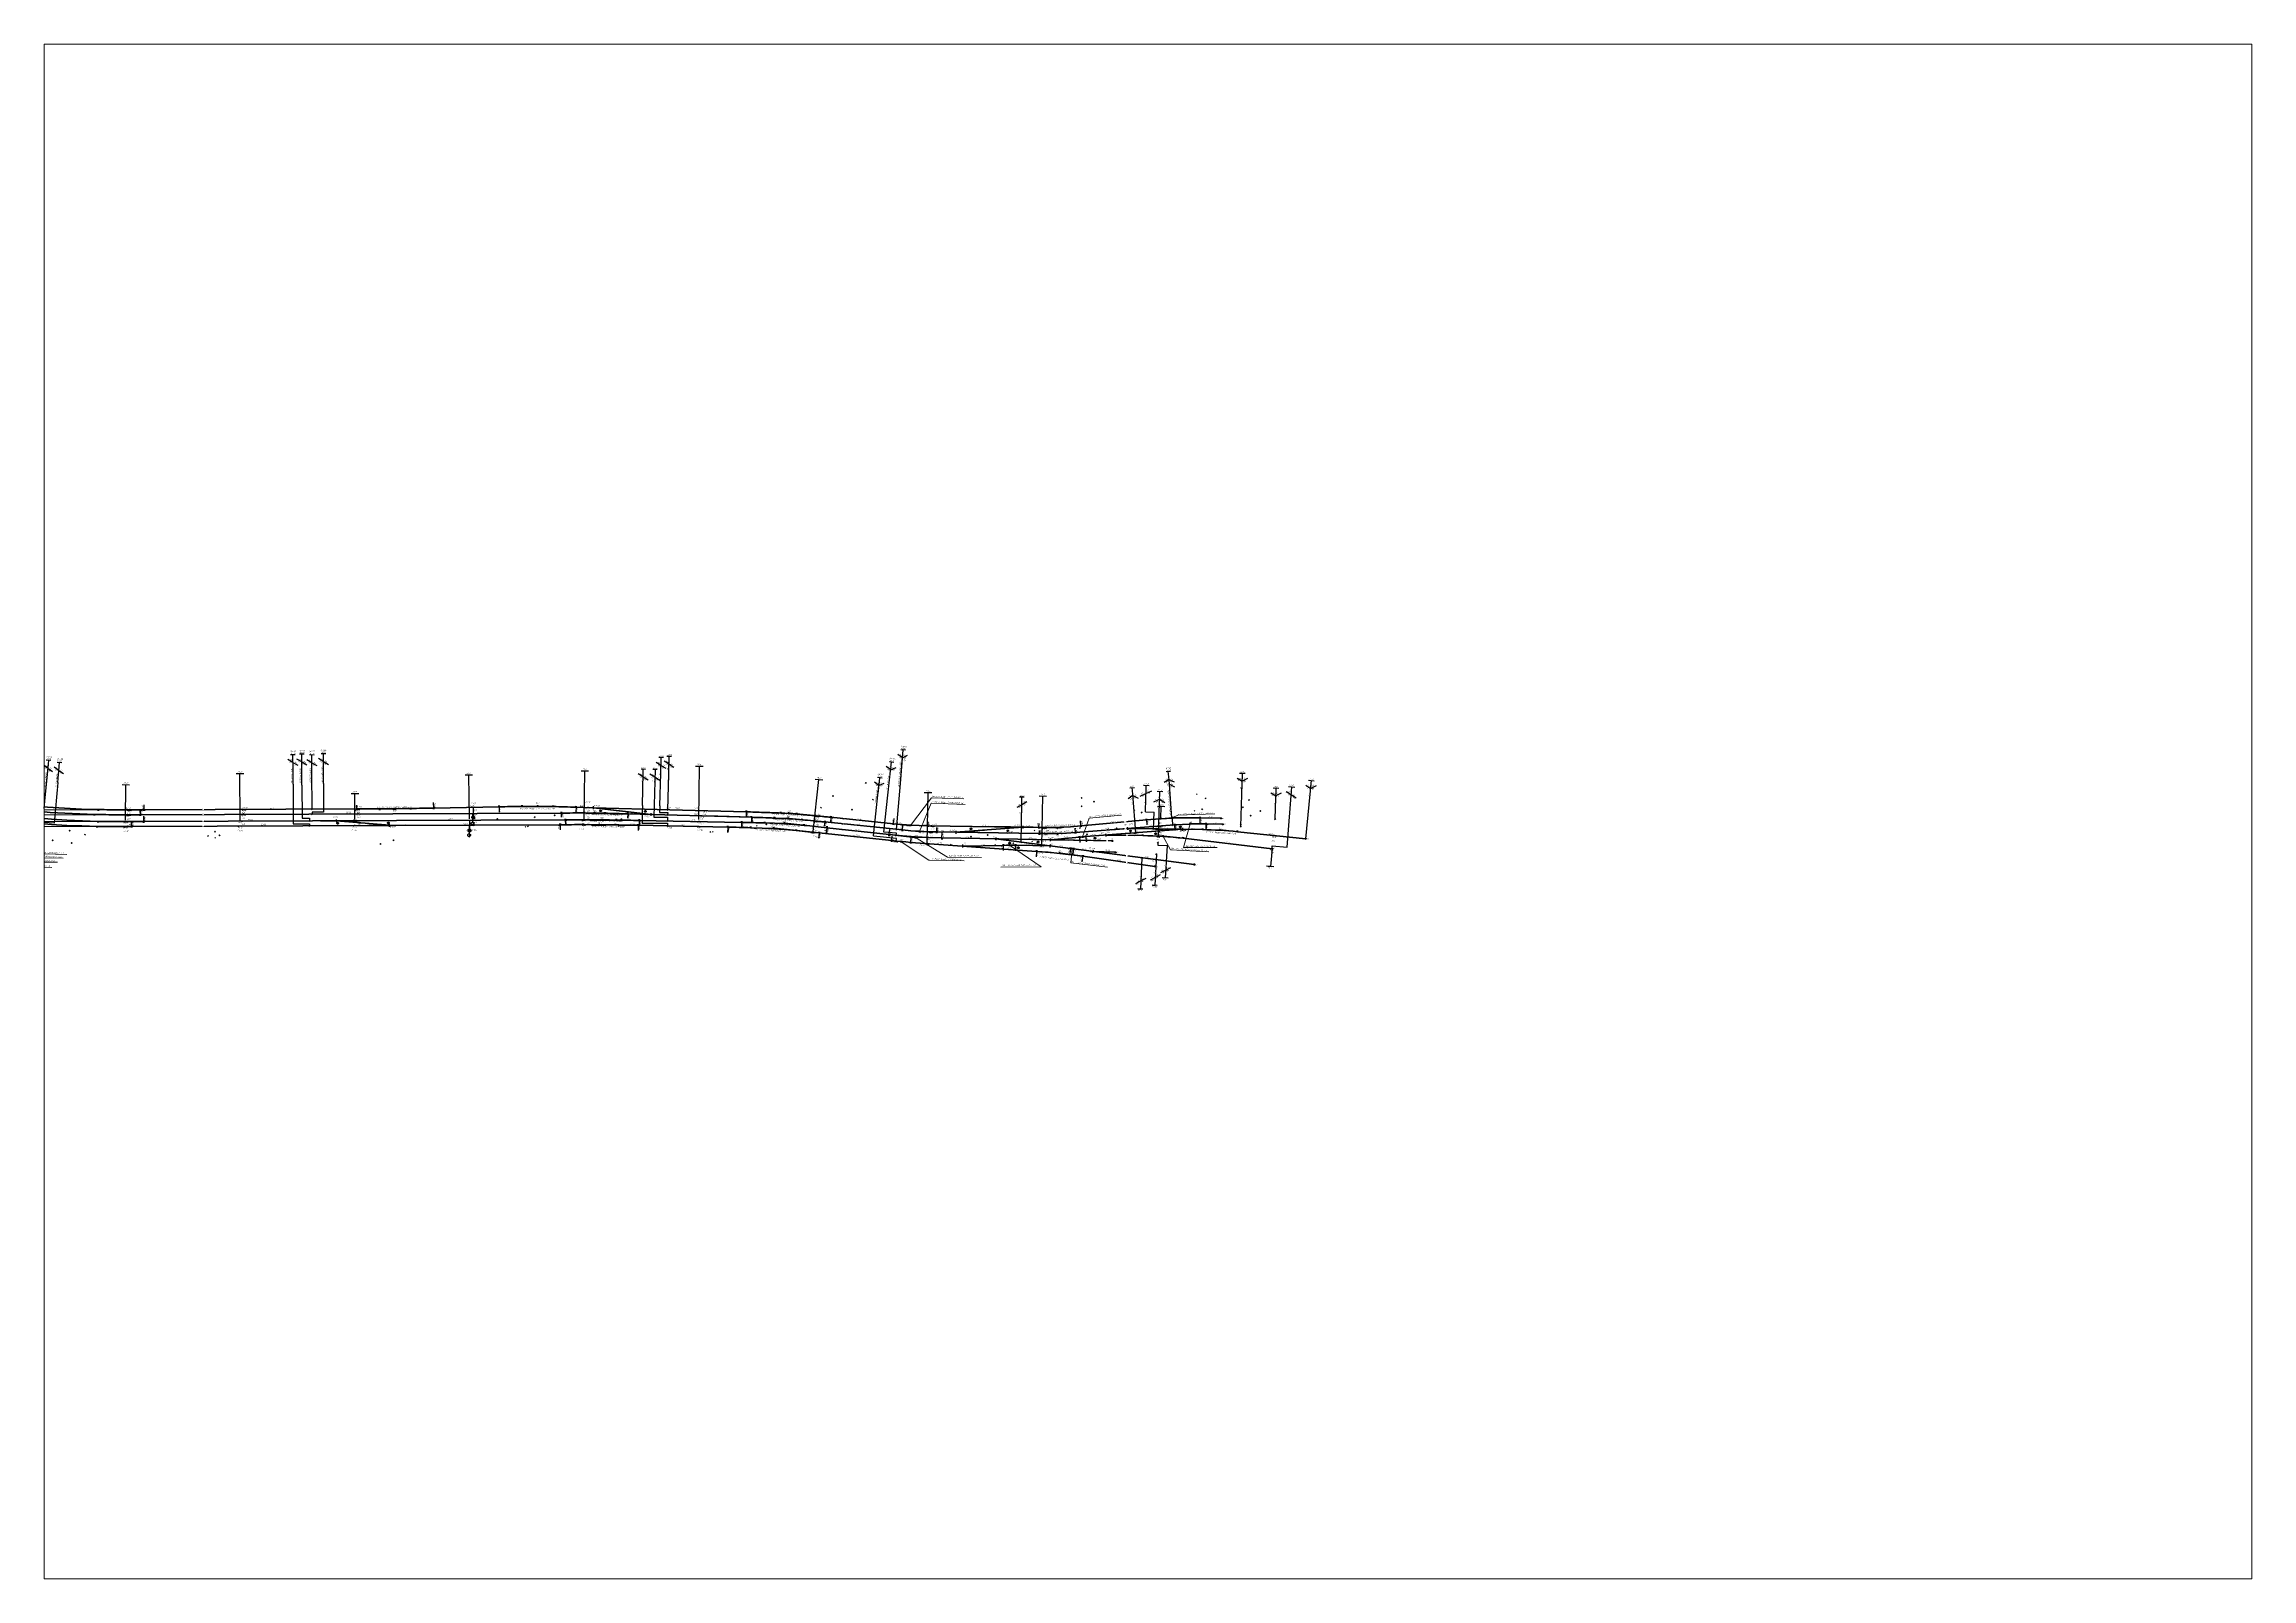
# Paper-space layout 'Лист1' of a CAD drawing. Extents: x 29 to 257, y 20 to 178.
# The model-space entities are those that its viewports show. They can reach past a viewport. Long polylines and large blocks are cut down to what shows.
import ezdxf
from ezdxf.enums import TextEntityAlignment as Align

# ---------------------------------------------------------------- set-up
doc = ezdxf.new("R2010")
doc.units = 0
for name, color, linetype in [('8.Вершины', 7, 'Continuous'), ('8.Ось трассы', 7, 'Continuous'), ('8.Параметры кривых', 7, 'Continuous'), ('8.Прямые вставки', 7, 'Continuous'), ('9.Вершины', 7, 'Continuous'), ('9.Ось трассы', 7, 'Continuous'), ('9.Параметры кривых', 7, 'Continuous'), ('9.Прямые вставки', 7, 'Continuous'), ('9.Стрелочные переводы', 7, 'Continuous'), ('I.Вершины', 7, 'Continuous'), ('I.Ось трассы', 7, 'Continuous'), ('I.Параметры кривых', 7, 'Continuous'), ('I.Стрелочные переводы', 7, 'Continuous'), ('II.Вершины', 7, 'Continuous'), ('II.Ось трассы', 7, 'Continuous'), ('II.Параметры кривых', 7, 'Continuous'), ('II.Стрелочные переводы', 7, 'Continuous'), ('III.Вершины', 7, 'Continuous'), ('III.Ось трассы', 7, 'Continuous'), ('III.Параметры кривых', 7, 'Continuous'), ('III.Стрелочные переводы', 7, 'Continuous'), ('IIс.Вершины', 7, 'Continuous'), ('IIс.Ось трассы', 7, 'Continuous'), ('IIс.Параметры кривых', 7, 'Continuous'), ('IIс.Прямые вставки', 7, 'Continuous'), ('IIс.Стрелочные переводы', 7, 'Continuous'), ('IV.Вершины', 7, 'Continuous'), ('IV.Ось трассы', 7, 'Continuous'), ('IV.Ось трассы1', 7, 'Continuous'), ('IV.Параметры кривых', 7, 'Continuous'), ('IV.Стрелочные переводы', 7, 'Continuous'), ('Iс.Вершины', 7, 'Continuous'), ('Iс.Междупутья', 7, 'Continuous'), ('Iс.Ось трассы', 7, 'Continuous'), ('Iс.Параметры кривых', 7, 'Continuous'), ('Iс.Прямые вставки', 7, 'Continuous'), ('Iс.Стрелочные переводы', 7, 'Continuous'), ('КН I.Вершины', 7, 'Continuous'), ('КН I.Параметры кривых', 7, 'Continuous'), ('КН I.Прямые вставки', 7, 'Continuous'), ('КН I.Стрелочные переводы', 7, 'Continuous'), ('КН II.Вершины', 7, 'Continuous'), ('КН II.Параметры кривых', 7, 'Continuous'), ('КН II.Прямые вставки', 7, 'Continuous'), ('КН II.Стрелочные переводы', 7, 'Continuous'), ('КП 1.Стрелочные переводы', 7, 'Continuous'), ('КП 2.Вершины', 7, 'Continuous'), ('КП 2.Ось трассы', 7, 'Continuous'), ('КП 2.Параметры кривых', 7, 'Continuous'), ('КП3.Вершины', 7, 'Continuous'), ('КП3.Ось трассы', 7, 'Continuous'), ('КП3.Параметры кривых', 7, 'Continuous'), ('КП3.Прямые вставки', 7, 'Continuous'), ('КП3.Стрелочные переводы', 7, 'Continuous'), ('КП5.Вершины', 7, 'Continuous'), ('КП5.Ось трассы', 7, 'Continuous'), ('КП5.Параметры кривых', 7, 'Continuous'), ('КП5.Прямые вставки', 7, 'Continuous'), ('КП5.Стрелочные переводы', 7, 'Continuous'), ('маскировка', 7, 'Continuous'), ('Съезд 8-9.Вершины', 7, 'Continuous'), ('Съезд 8-9.Ось трассы', 7, 'Continuous'), ('Съезд 8-9.Параметры кривых', 7, 'Continuous'), ('Съезд 8-9.Прямые вставки', 7, 'Continuous'), ('Съезд 8-9.Стрелочные переводы', 7, 'Continuous')]:
    doc.layers.add(name, color=color, linetype=linetype)
for name, color, linetype, lineweight in [('8.Пикетаж', 7, 'Continuous', 15), ('9.Пикетаж', 7, 'Continuous', 15), ('IIс.Пикетаж', 7, 'Continuous', 15), ('Iс.Пикетаж', 7, 'Continuous', 15), ('КН I.Пикетаж', 7, 'Continuous', 15), ('КН II.Пикетаж', 7, 'Continuous', 15), ('кресты', 1, 'Continuous', 30), ('кресты здания и сооружения', 1, 'Continuous', 30), ('Съезд 8-9.Пикетаж', 7, 'Continuous', 15), ('Уклоноуказатели по станции', 1, 'Continuous', 35)]:
    doc.layers.add(name, color=color, linetype=linetype, lineweight=lineweight)
doc.styles.add('Параметры кривых', font='SPDS.shx', dxfattribs={"oblique": 15, "height": 2.5})
doc.styles.add('спдс_сжатие09', font='SPDS.shx', dxfattribs={"width": 0.9, "oblique": 15, "height": 1.25})

# ---------------------------------------------------------------- blocks, each defined once
blk = doc.blocks.new('alignment_cc_sign')
at = {"color": 0, "linetype": 'ByBlock', "lineweight": -2}
for p, q in [((-1.5, 1.5), (1.5, 1.5)), ((0, 0), (0, 1.5))]:
    blk.add_line(p, q, dxfattribs=at)
blk = doc.blocks.new('alignment_kilometre_sign_1000')
at = {"linetype": 'ByBlock', "lineweight": -2}
blk.add_hatch(color=0, dxfattribs=at).paths.add_polyline_path([(0, 15, -1), (0, 20)])
at = {"color": 0, "linetype": 'ByBlock', "lineweight": -2}
blk.add_line((0, 0), (0, 15), dxfattribs=at)
blk.add_circle((0, 17.5), 2.5, dxfattribs=at)
blk = doc.blocks.new('alignment_tc_sign')
at = {"color": 0, "linetype": 'ByBlock', "lineweight": -2}
for p, q in [((-1.5, 1.5), (1.5, 1.5)), ((-1.5, 1), (1.5, 1)), ((0, 0), (0, 1))]:
    blk.add_line(p, q, dxfattribs=at)

msp = doc.modelspace()

# ---------------------------------------------------------------- linework, layer by layer
at = {"layer": 'IV.Параметры кривых', "color": 5, "lineweight": 30}
for p, q in [((9979, 11102.4), (9983.4, 11104.3)), ((10000.9, 11049.8), (9996.5, 11048))]:
    msp.add_line(p, q, dxfattribs=at)
at = {"layer": 'КП 2.Вершины', "color": 5}
msp.add_line((10131.2, 10628.6), (10133.1, 10624.1), dxfattribs=at)
at = {"layer": 'КП 2.Параметры кривых', "color": 5}
msp.add_line((10131.2, 10628.6), (10127, 10626.9), dxfattribs=at)
at = {"layer": 'КП3.Ось трассы', "color": 5, "lineweight": 30}
msp.add_line((10138.6, 10596), (10137.7, 10595.7), dxfattribs=at)
at = {"layer": 'КП3.Параметры кривых', "color": 5, "lineweight": 30}
msp.add_line((10137, 10599.7), (10132.6, 10598.3), dxfattribs=at)
at = {"layer": 'кресты', "color": 5, "lineweight": 30}
for p, q in [((9788.1, 11615.3), (9789.1, 11614.9)), ((9788.1, 11615.3), (9789.1, 11614.9)), ((9788.8, 11615.5), (9788.4, 11614.6)), ((9790.6, 11606.2), (9790.2, 11605.3)), ((9792, 11612.4), (9792.9, 11612)), ((9792, 11612.4), (9792.9, 11612)), ((9792.6, 11612.6), (9792.2, 11611.7)), ((9792.7, 11623), (9793.6, 11622.6)), ((9792.7, 11623), (9793.6, 11622.6)), ((9793.4, 11623.3), (9793, 11622.4)), ((9794.3, 11616), (9795.2, 11615.6)), ((9794.3, 11616), (9795.2, 11615.6)), ((9794.9, 11616.2), (9794.5, 11615.3)), ((9795.5, 11609.4), (9796.4, 11609)), ((9795.5, 11609.4), (9796.4, 11609)), ((9796.2, 11609.7), (9795.8, 11608.8)), ((9789.9, 11605.9), (9790.9, 11605.5)), ((9789.9, 11605.9), (9790.9, 11605.5)), ((9791.4, 11597.9), (9792.3, 11597.5)), ((9791.4, 11597.9), (9792.3, 11597.5)), ((9792.1, 11598.1), (9791.7, 11597.2)), ((9793.2, 11605.1), (9794.1, 11604.7)), ((9793.2, 11605.1), (9794.1, 11604.7)), ((9793.8, 11605.4), (9793.4, 11604.5)), ((9797.8, 11598.8), (9798.7, 11598.4)), ((9797.8, 11598.8), (9798.7, 11598.4)), ((9798.4, 11599), (9798, 11598.1)), ((9802, 11557.4), (9802.9, 11557)), ((9802, 11557.4), (9802.9, 11557)), ((9802.6, 11557.6), (9802.2, 11556.7)), ((9805.5, 11514.6), (9806.4, 11514.2)), ((9805.5, 11514.6), (9806.4, 11514.2)), ((9806.2, 11514.8), (9805.8, 11513.9)), ((9811.7, 11515.5), (9812.6, 11515.1)), ((9811.7, 11515.5), (9812.6, 11515.1)), ((9812.4, 11515.7), (9812, 11514.8)), ((9813, 11481.5), (9813.9, 11481.1)), ((9813, 11481.5), (9813.9, 11481.1)), ((9813.6, 11481.7), (9813.2, 11480.8)), ((9809.9, 11458.6), (9810.8, 11458.2)), ((9809.9, 11458.6), (9810.8, 11458.2)), ((9810.5, 11458.9), (9810.1, 11458)), ((9821.7, 11457.1), (9822.6, 11456.7)), ((9821.7, 11457.1), (9822.6, 11456.7)), ((9822.3, 11457.4), (9821.9, 11456.5)), ((9819.2, 11442.1), (9818.8, 11441.2)), ((9843.7, 11390.6), (9844.6, 11390.2)), ((9843.7, 11390.6), (9844.6, 11390.2)), ((9844.3, 11390.8), (9843.9, 11389.9)), ((9845.3, 11376.7), (9846.2, 11376.3)), ((9845.3, 11376.7), (9846.2, 11376.3)), ((9845.9, 11377), (9845.5, 11376.1)), ((9883.7, 11276.7), (9884.6, 11276.3)), ((9883.7, 11276.7), (9884.6, 11276.3)), ((9884.4, 11276.9), (9884, 11276)), ((9884.4, 11270.2), (9885.3, 11269.8)), ((9884.4, 11270.2), (9885.3, 11269.8)), ((9885, 11270.5), (9884.6, 11269.5)), ((9887.8, 11267.5), (9888.7, 11267.1)), ((9887.8, 11267.5), (9888.7, 11267.1)), ((9888.5, 11267.8), (9888.1, 11266.8)), ((9889.4, 11272.4), (9890.3, 11272)), ((9889.4, 11272.4), (9890.3, 11272)), ((9890, 11272.7), (9889.6, 11271.7)), ((9932.3, 11134.2), (9933.2, 11133.8)), ((9932.3, 11134.2), (9933.2, 11133.8)), ((9933, 11134.4), (9932.6, 11133.5)), ((9990.1, 11047.5), (9991, 11047.1)), ((9990.8, 11047.8), (9990.4, 11046.9)), ((9992.7, 11022.2), (9993.6, 11021.7)), ((9992.7, 11022.2), (9993.6, 11021.7)), ((9993.4, 11022.4), (9993, 11021.5)), ((9993.8, 11020.4), (9994.7, 11020)), ((9993.8, 11020.4), (9994.7, 11020)), ((9994.5, 11020.6), (9994.1, 11019.7)), ((10116.2, 10782.7), (10117.2, 10782.3)), ((10116.2, 10782.7), (10117.2, 10782.3)), ((10116.9, 10783), (10116.5, 10782.1)), ((10128.6, 10635.6), (10129.5, 10635.2)), ((10129.2, 10635.8), (10128.8, 10634.9)), ((10187.6, 10577.9), (10188.5, 10577.5)), ((10188.2, 10578.2), (10187.8, 10577.2)), ((10194.3, 10580.6), (10195.3, 10580.1)), ((10195, 10580.8), (10194.6, 10579.9)), ((10195.2, 10569.3), (10196.2, 10568.9)), ((10195.9, 10569.6), (10195.5, 10568.6)), ((10234.1, 10437.7), (10235, 10437.3)), ((10234.1, 10437.7), (10235, 10437.3)), ((10234.8, 10438), (10234.4, 10437)), ((10238.3, 10446.8), (10239.2, 10446.4)), ((10238.3, 10446.8), (10239.2, 10446.4)), ((10239, 10447.1), (10238.6, 10446.2)), ((10241.8, 10431.7), (10241.4, 10430.8))]:
    msp.add_line(p, q, dxfattribs=at)
at = {"layer": 'маскировка', "color": 5, "lineweight": 20, "flags": 128}
msp.add_lwpolyline([(10133.3, 10623.7), (10126, 10591.1), (10112.7, 10623.7)], dxfattribs=at)
at = {"layer": 'Уклоноуказатели по станции', "color": 5, "lineweight": 30}
for p, q in [((9793.4, 11617.7), (9794.7, 11616.8)), ((9794.1, 11617.3), (9797.3, 11617.9)), ((9797.3, 11617.9), (9800.7, 11601)), ((9800.4, 11618.8), (9801.7, 11618)), ((9801, 11618.4), (9803.6, 11618.9)), ((9803.6, 11618.9), (9804.6, 11612.8)), ((9804.8, 11620.6), (9806, 11619.8)), ((9814.9, 11622.1), (9805.4, 11620.2)), ((9811.2, 11625.3), (9812.4, 11624.4)), ((9811.8, 11624.9), (9812.8, 11625.1)), ((9814.3, 11624.8), (9814.9, 11622.1)), ((9921.2, 11211.3), (9926.5, 11198.1)), ((9928.6, 11205.9), (9931, 11199.9)), ((9924.2, 11197.7), (9925.6, 11197.1)), ((9926.5, 11198.1), (9924.9, 11197.4)), ((9928.1, 11199.3), (9929.5, 11198.7)), ((9931, 11199.9), (9928.8, 11199)), ((9934.6, 11199.4), (9935.9, 11198.8)), ((9936.6, 11199.6), (9935.2, 11199.1)), ((9938.5, 11200.9), (9939.8, 11200.3)), ((9938.5, 11200.9), (9939.8, 11200.3)), ((10138.9, 10615.3), (10140.3, 10614.7)), ((10164.9, 10512.5), (10166.3, 10512)), ((10239, 10416.9, 129.9), (10240.4, 10416.4, 129.9))]:
    msp.add_line(p, q, dxfattribs=at)

# ---------------------------------------------------------------- block references
at = {"layer": 'I.Ось трассы', "color": 5, "lineweight": 30}
for p, xscale, yscale, zscale, rotation in [((9825.5, 11470.7), 0.5, 0.5, 0.5, 103.1209598246128), ((9856.3, 11369.4), 0.4999999999999996, 0.4999999999999996, 0.4999999999999996, 110.7102084076565)]:
    msp.add_blockref('alignment_cc_sign', p, dxfattribs=dict(at, xscale=xscale, yscale=yscale, zscale=zscale, rotation=rotation))
at = {"layer": 'II.Ось трассы', "color": 5, "lineweight": 30, "xscale": 0.5, "yscale": 0.5, "zscale": 0.5}
for p, rotation in [((9830, 11473.8), 102.6281548458071), ((9860.6, 11370.4), 110.3521425706078)]:
    msp.add_blockref('alignment_cc_sign', p, dxfattribs=dict(at, rotation=rotation))
at = {"layer": 'III.Ось трассы', "color": 5, "lineweight": 30}
for p, xscale, yscale, zscale, rotation in [((9835.6, 11474), 0.5, 0.5, 0.5, 102.9718567950313), ((9865.1, 11375.4), 0.4999999999999995, 0.4999999999999995, 0.4999999999999995, 110.3513229479074)]:
    msp.add_blockref('alignment_cc_sign', p, dxfattribs=dict(at, xscale=xscale, yscale=yscale, zscale=zscale, rotation=rotation))
at = {"layer": 'IV.Ось трассы', "color": 5, "lineweight": 30}
for name, p, xscale, yscale, zscale, rotation in [('alignment_cc_sign', (9837.6, 11487), 0.4999999999999998, 0.4999999999999998, 0.4999999999999998, 101.8996195481769), ('alignment_cc_sign', (9870.3, 11373.9), 0.4999999999999995, 0.4999999999999995, 0.4999999999999995, 110.3406815131805), ('alignment_tc_sign', (9979, 11102.4), 0.4999999999999999, 0.4999999999999999, 0.4999999999999999, 112.6719343599325), ('alignment_tc_sign', (10000.9, 11049.8), 0.4999999999999999, 0.4999999999999999, 0.4999999999999999, 292.6719293509763)]:
    msp.add_blockref(name, p, dxfattribs=dict(at, xscale=xscale, yscale=yscale, zscale=zscale, rotation=rotation))
at = {"layer": 'КП 2.Ось трассы', "color": 5, "lineweight": 30, "xscale": 0.4999999999999999, "yscale": 0.4999999999999999, "zscale": 0.4999999999999999, "rotation": 292.6172878376161}
msp.add_blockref('alignment_cc_sign', (10131.2, 10628.6), dxfattribs=at)
at = {"layer": 'КП3.Ось трассы', "color": 5, "lineweight": 30, "xscale": 0.5, "yscale": 0.5, "zscale": 0.5, "rotation": 287.4228401813622}
msp.add_blockref('alignment_cc_sign', (10137, 10599.7), dxfattribs=at)

# ---------------------------------------------------------------- texts
at = {"layer": 'IIс.Пикетаж', "color": 5, "lineweight": 30, "style": 'спдс_сжатие09', "oblique": 15, "width": 0.9}
msp.add_text('Пк-5', height=1.25, rotation=287.3131, dxfattribs=at).set_placement((10136.4, 10595.5), align=Align.CENTER)
at = {"layer": 'IV.Параметры кривых', "color": 5, "lineweight": 30, "style": 'Параметры кривых', "oblique": 15}
msp.add_text('34.49', height=1.25, rotation=202.6719, dxfattribs=at).set_placement((9979.7, 11102.2), align=Align.RIGHT)
msp.add_text('77.49', height=1.25, rotation=202.6719, dxfattribs=at).set_placement((10000.5, 11049.1))
at = {"layer": 'КП 2.Вершины', "color": 5, "lineweight": 30, "style": 'спдс_сжатие09', "oblique": 15, "width": 0.9}
for s, rotation, p in [('ВУ10', 292.0382, (10114.4, 10621.9)), ('30.27', 291.0461, (10139.1, 10609))]:
    msp.add_text(s, height=1.25, rotation=rotation, dxfattribs=at).set_placement(p, align=Align.CENTER)
at = {"layer": 'КП 2.Параметры кривых', "color": 5, "lineweight": 30, "style": 'спдс_сжатие09', "oblique": 15, "width": 0.9}
msp.add_text('35.25', height=1.25, rotation=23.7631, dxfattribs=at).set_placement((10130.6, 10628.8), align=Align.RIGHT)
msp.add_text('У=2°2\'54" R=300 T=5.36 K=10.72 L=0', height=1.25, rotation=292.1634, dxfattribs=at).set_placement((10121.6, 10607.7), align=Align.TOP_CENTER)
at = {"layer": 'КП3.Вершины', "color": 5, "lineweight": 30, "style": 'спдс_сжатие09', "oblique": 15, "width": 0.9}
for s, rotation, p in [('64.42', 286.6416, (10130.3, 10622.4)), ('ВУ6', 285.4388, (10139.2, 10567.1))]:
    msp.add_text(s, height=1.25, rotation=rotation, dxfattribs=at).set_placement(p, align=Align.CENTER)
at = {"layer": 'КП3.Параметры кривых', "color": 5, "lineweight": 30, "style": 'спдс_сжатие09', "oblique": 15, "width": 0.9}
msp.add_text('У=3°51\'52" R=600 T=20.24 K=40.47 L=0', height=1.25, rotation=285.4906, dxfattribs=at).set_placement((10137.6, 10583.4), align=Align.TOP_CENTER)
msp.add_text('4.00', height=1.25, rotation=17.4228, dxfattribs=at).set_placement((10136.4, 10597.9), align=Align.RIGHT)

# ---------------------------------------------------------------- wipeouts: each hides what was drawn before it
at = {"color": 5, "lineweight": 5}
msp.add_wipeout([(9961.5, 11150), (9959.9, 11149.4), (9972.7, 11118.6), (9974.2, 11119.2)], dxfattribs=at).dxf.layer = 'кресты здания и сооружения'
at = {"color": 5}
for points in [[(9811.2, 11642.9), (9812.2, 11638.5), (9810.8, 11638.6), (9809.7, 11643.2)], [(9834.5, 11610.7), (9850.3, 11613.7), (9851.2, 11616.1), (9854.8, 11615.2), (9852.6, 11607.4), (9848.7, 11609), (9850.4, 11612.2), (9834.9, 11608.7)], [(9820, 11591.4), (9821.8, 11591.6), (9822.6, 11586.8), (9820.9, 11587.2)], [(9859.9, 11550.8), (9858.3, 11550.8), (9859.1, 11546.3), (9860.6, 11546.5)], [(9829.6, 11542.7), (9827.8, 11542.6), (9828.9, 11538.2), (9830.4, 11538.2)], [(9822.3, 11512.6), (9825.9, 11513.3), (9826, 11511.9), (9822.5, 11511.1)], [(9830.3, 11526), (9834.2, 11526.7), (9834.2, 11525.2), (9830.5, 11524.5)], [(9819.5, 11499.8), (9823.3, 11500.5), (9823.4, 11499.2), (9819.7, 11498.4)], [(9852.1, 11445.9), (9850.7, 11445.6), (9852.2, 11441.3), (9853.7, 11441.7)], [(9815.1, 11413.9), (9813.6, 11413.4), (9824, 11386.1), (9825.3, 11386.6)], [(9850, 11429.9), (9850.9, 11426.7), (9849.6, 11426.4), (9848.6, 11429.8)], [(9873.6, 11415.7), (9874, 11414.1), (9887.9, 11418.2), (9887.2, 11415.1), (9890.1, 11414.3), (9892.1, 11421.2), (9888.5, 11422.3), (9887.7, 11419.8)], [(9900.7, 11362.2), (9902.3, 11357.8), (9900.5, 11357.7), (9898.9, 11361.9)], [(9887.6, 11339.8), (9887.8, 11338.5), (9884.8, 11337.3), (9884.4, 11338.8)], [(9946.1, 11273.1), (9947.6, 11269.1), (9946.1, 11269), (9944.7, 11272.8)], [(9911.1, 11237.2), (9912.7, 11233.1), (9911.2, 11232.7), (9909.5, 11236.9)], [(9926.9, 11235.6), (9928.6, 11231.4), (9927.1, 11231.1), (9925.5, 11235.2)], [(9964.1, 11202.2), (9965, 11200.3), (9979.2, 11206.2), (9978.9, 11203.1), (9982.9, 11202.8), (9984.2, 11210.6), (9979.8, 11210.7), (9979.3, 11208.3)], [(9967.1, 11173.8), (9965.5, 11173.3), (9967.1, 11169.4), (9968.6, 11169.8)], [(10018.3, 11087.2), (10019.9, 11083.1), (10018.5, 11082.9), (10016.9, 11086.8)], [(9995.4, 11073.7), (9996.9, 11069.5), (9995.4, 11069.5), (9994, 11073.7)], [(10016.6, 11021.4), (10017.7, 11018.3), (10016.4, 11018.2), (10015.1, 11021)], [(10059.1, 10994.3), (10060.3, 10990.9), (10058.8, 10990.5), (10057.5, 10994.1)], [(10033.1, 10972.8), (10034.7, 10968.6), (10033.1, 10968.3), (10031.4, 10972.5)], [(10038.2, 10943), (10039.5, 10939.6), (10038, 10939.7), (10036.8, 10942.8)], [(10038.8, 10928.6), (10040.7, 10929.1), (10042.7, 10923.9), (10040.7, 10923.7)], [(10097.5, 10930.1), (10098.9, 10926.2), (10097.5, 10926.1), (10096.1, 10929.9)], [(10057.1, 10906.5), (10058.3, 10903.2), (10056.9, 10902.9), (10055.8, 10906.1)], [(10099.4, 10902.9), (10100.8, 10899.5), (10099.2, 10899.2), (10098, 10902.5)], [(10058.2, 10889.8), (10059.4, 10886.2), (10057.9, 10886), (10056.6, 10889.4)], [(10090.4, 10814.7), (10091.4, 10811.7), (10089.8, 10811.4), (10088.8, 10814.8)], [(10127.5, 10801.5), (10128.5, 10797.7), (10126.4, 10797.7), (10125.5, 10801.3)], [(10102.4, 10767.5), (10102.8, 10766), (10100.9, 10766), (10100.5, 10767.5)], [(10106.6, 10756), (10107.6, 10752.1), (10106, 10752), (10104.9, 10755.9)], [(10179.6, 10743.6), (10181.6, 10738), (10177.7, 10737.8), (10176.2, 10742.6)], [(10149, 10702.1), (10158.2, 10676.1), (10156.5, 10675.8), (10147.2, 10701.9)], [(10126.3, 10662.3), (10127.7, 10658.7), (10126.2, 10658.3), (10124.8, 10662)], [(10141.3, 10652.3), (10141.7, 10652.1), (10142.8, 10648.7), (10141, 10648.6), (10139.9, 10652.1)], [(10152, 10626.2), (10153.9, 10621.1), (10152, 10621.1), (10150.2, 10625.7)], [(10185.9, 10615.3), (10187.4, 10610.7), (10185, 10610.2), (10183.5, 10614.4)], [(10246.5, 10522.2), (10249.1, 10517.4), (10244.9, 10515.6), (10242.9, 10520.4)], [(10218.3, 10456), (10220.4, 10456.6), (10220.8, 10454.8), (10218.9, 10454)], [(10252.5, 10454.5), (10254.7, 10455.5), (10255.1, 10453.9), (10253.1, 10453.3)], [(10197.2, 10406.8), (10198.8, 10407.2), (10199.9, 10403.4), (10198.5, 10403)], [(10220.1, 10412.3), (10221.7, 10412.7), (10222.3, 10409.4), (10220.8, 10409.2)], [(10273.4, 10401.2), (10283.8, 10403.5), (10285.9, 10396.5), (10276.4, 10392.4)], [(10233, 10384.3), (10234.9, 10384.9), (10235.4, 10382.8), (10233.4, 10382.3)]]:
    msp.add_wipeout(points, dxfattribs=at).dxf.layer = 'маскировка'
msp.add_wipeout([(10167.2, 10492), (10167.3, 10490.4), (10166, 10490.2), (10165.5, 10491.8)], dxfattribs=at).translate(0, 0, -141.7).dxf.layer = 'маскировка'

# ---------------------------------------------------------------- next in the draw order: linework, layer by layer
at = {"color": 5, "lineweight": 30}
for p, q in [((9857.5, 11552.1, -135), (9858.7, 11545.6, -135)), ((9898.2, 11362.6, -97.9), (9900.5, 11356.4, -97.9)), ((9943.7, 11273.6, -128.3), (9946.1, 11267.5, -128.3)), ((10015.9, 11087.6, -121.6), (10018.4, 11081.5, -121.6)), ((10056.4, 10994.9, -131.8), (10058.7, 10988.8, -131.8)), ((10096.9, 10903.5, -147.5), (10099.2, 10897.3, -147.5)), ((10124.7, 10802.3, -3.1), (10126.4, 10795.9, -3.1)), ((10200.6, 10402.3), (10198.7, 10408.6))]:
    msp.add_line(p, q, dxfattribs=at)
at = {"layer": '9.Вершины', "color": 5, "lineweight": 30}
msp.add_circle((10233.5, 10385.5), 0.5, dxfattribs=at)
at = {"layer": '9.Стрелочные переводы', "color": 5, "lineweight": 30}
for radius in [0.75, 0.15]:
    msp.add_circle((10134.3, 10660.2), radius, dxfattribs=at)
at = {"layer": 'I.Параметры кривых', "color": 5, "lineweight": 30}
msp.add_line((9819.1, 11500), (9823.5, 11501), dxfattribs=at)
at = {"layer": 'кресты', "color": 5, "lineweight": 30}
for p, q in [((9811.6, 11493.6), (9812.6, 11493.2)), ((9811.6, 11493.6), (9812.6, 11493.2)), ((9812.3, 11493.9), (9811.9, 11492.9)), ((9834.2, 11385), (9835.1, 11384.6)), ((9834.2, 11385), (9835.1, 11384.6)), ((9834.8, 11385.2), (9834.4, 11384.3)), ((10127.5, 10657.8), (10128.4, 10657.4)), ((10128.2, 10658), (10127.8, 10657.1)), ((10134.3, 10644.8), (10135.2, 10644.4)), ((10134.9, 10645.1), (10134.5, 10644.2)), ((10246.3, 10444.2), (10247.3, 10443.8)), ((10246.3, 10444.2), (10247.3, 10443.8)), ((10247, 10444.5), (10246.6, 10443.5))]:
    msp.add_line(p, q, dxfattribs=at)
at = {"layer": 'Уклоноуказатели по станции', "color": 5, "lineweight": 30}
msp.add_line((10232.8, 10385.8), (10234.2, 10385.3), dxfattribs=at)

# ---------------------------------------------------------------- next in the draw order: block references
at = {"layer": 'I.Ось трассы', "color": 5, "lineweight": 30, "xscale": 0.5, "yscale": 0.5, "zscale": 0.5, "rotation": 102.046666690818}
msp.add_blockref('alignment_tc_sign', (9819.1, 11500), dxfattribs=at)
at = {"layer": 'IV.Ось трассы', "color": 5, "lineweight": 30}
for name, p, xscale, yscale, zscale, rotation in [('alignment_tc_sign', (9830, 11526.3), 0.5, 0.5, 0.5, 100.4672264263877), ('alignment_cc_sign', (9961, 11145.9), 0.4999999999999998, 0.4999999999999998, 0.4999999999999998, 111.9639374411366), ('alignment_cc_sign', (9971.3, 11120.9), 0.4999999999999998, 0.4999999999999998, 0.4999999999999998, 111.9639374411366)]:
    msp.add_blockref(name, p, dxfattribs=dict(at, xscale=xscale, yscale=yscale, zscale=zscale, rotation=rotation))

# ---------------------------------------------------------------- next in the draw order: texts
at = {"layer": '9.Вершины', "color": 5, "lineweight": 30, "style": 'спдс_сжатие09', "oblique": 15, "width": 0.9}
msp.add_text('Т1', height=1.25, rotation=285.6843, dxfattribs=at).set_placement((10233.8, 10384.5), align=Align.MIDDLE_LEFT)
at = {"layer": 'I.Параметры кривых', "color": 5, "lineweight": 30, "style": 'спдс_сжатие09', "oblique": 15, "width": 0.9}
msp.add_text('60.32', height=1.25, rotation=192.0467, dxfattribs=at).set_placement((9819.8, 11499.7), align=Align.RIGHT)
at = {"layer": 'IIс.Стрелочные переводы', "color": 5, "lineweight": 30, "style": 'спдс_сжатие09', "oblique": 15, "width": 0.9}
msp.add_text('17', height=1.5, rotation=289.4437, dxfattribs=at).set_placement((10134.4, 10638.3), align=Align.RIGHT)
at = {"layer": 'IV.Параметры кривых', "color": 5, "lineweight": 30, "style": 'спдс_сжатие09', "oblique": 15, "width": 0.9}
msp.add_text('84.77', height=1.25, rotation=190.4672, dxfattribs=at).set_placement((9830.7, 11525.9), align=Align.RIGHT)
at = {"layer": 'Iс.Прямые вставки', "color": 5, "lineweight": 30, "style": 'спдс_сжатие09', "oblique": 15, "width": 0.9}
for s, rotation, p in [('185.37', 291.7731, (9926.4, 11233.3)), ('82.74', 290.6861, (10140.7, 10650.4))]:
    msp.add_text(s, height=1.25, rotation=rotation, dxfattribs=at).set_placement(p, align=Align.CENTER)
at = {"layer": 'Уклоноуказатели по станции', "color": 5, "lineweight": 30, "extrusion": (0.001374, 0.000142793, 0.999999), "style": 'спдс_сжатие09', "oblique": 15, "width": 0.9}
msp.add_text('ПК-15', height=1.25, rotation=280.6059, dxfattribs=at).set_placement((9858.8, 11548.7, 12.3), align=Align.CENTER)
at = {"layer": 'Уклоноуказатели по станции', "color": 5, "lineweight": 30, "extrusion": (0.001329, 0.00037711, 0.999999), "style": 'спдс_сжатие09', "oblique": 15, "width": 0.9}
msp.add_text('ПК-13', height=1.25, rotation=290.5129, dxfattribs=at).set_placement((9900, 11359.8, 51.7), align=Align.CENTER)
at = {"layer": 'Уклоноуказатели по станции', "color": 5, "lineweight": 30, "extrusion": (0.001323, 0.000397282, 0.999999), "style": 'спдс_сжатие09', "oblique": 15, "width": 0.9}
msp.add_text('ПК-12', height=1.25, rotation=291.3843, dxfattribs=at).set_placement((9945.5, 11270.9, 21.5), align=Align.CENTER)
at = {"layer": 'Уклоноуказатели по станции', "color": 5, "lineweight": 30, "extrusion": (0.001319, 0.000411606, 0.999999), "style": 'спдс_сжатие09', "oblique": 15, "width": 0.9}
msp.add_text('ПК-10', height=1.25, rotation=292.0055, dxfattribs=at).set_placement((10017.7, 11084.9, 27.1), align=Align.CENTER)
at = {"layer": 'Уклоноуказатели по станции', "color": 5, "lineweight": 30, "extrusion": (0.001329, 0.000377099, 0.999999), "style": 'спдс_сжатие09', "oblique": 15, "width": 0.9}
for s, p in [('ПК-9', (10058.4, 10992.3, 15.7)), ('ПК-8', (10098.7, 10901, 2.4))]:
    msp.add_text(s, height=1.25, rotation=290.5125, dxfattribs=at).set_placement(p, align=Align.CENTER)
at = {"layer": 'Уклоноуказатели по станции', "color": 5, "lineweight": 30, "extrusion": (0.00136, 0.000241278, 0.999999), "style": 'спдс_сжатие09', "oblique": 15, "width": 0.9}
msp.add_text('ПК-7', height=1.25, rotation=284.7308, dxfattribs=at).set_placement((10126, 10799.4, 180.7), align=Align.CENTER)
at = {"layer": 'Уклоноуказатели по станции', "color": 5, "lineweight": 30, "extrusion": (0.001347, 0.000307856, 0.999999), "style": 'спдс_сжатие09', "oblique": 15, "width": 0.9}
msp.add_text('ПК-3', height=1.25, rotation=287.5482, dxfattribs=at).set_placement((10198, 10405.2, 40.5), align=Align.CENTER)

# ---------------------------------------------------------------- next in the draw order: wipeouts: each hides what was drawn before it
at = {"color": 5}
for points in [[(9808.1, 11640.6), (9808.9, 11636.7), (9807.5, 11636.8), (9806.7, 11640.6)], [(9859, 11613.5), (9858.5, 11616.2), (9861.9, 11616.8), (9862.9, 11610.9), (9859.5, 11610.8)], [(9813.7, 11589.1), (9814.5, 11584.5), (9813.1, 11584.6), (9812, 11588.7)], [(9822.8, 11541.5), (9826.5, 11542.2), (9827.2, 11538), (9825.6, 11538.1), (9825.4, 11538.8), (9823.2, 11538.6)], [(9831.3, 11513.6), (9827.6, 11512.8), (9827.8, 11511.4), (9831.5, 11512.1)], [(9847.4, 11445.5), (9848.4, 11441.7), (9847.1, 11441.5), (9846, 11445.2)], [(9811, 11415.8), (9821.4, 11387.4), (9819.9, 11387.5), (9809.6, 11415.3)], [(9845.5, 11422.6), (9846.5, 11419.5), (9845.1, 11419.2), (9844.1, 11422.5)], [(9899.1, 11423.6), (9895.6, 11422.6), (9897, 11418.3), (9900.6, 11418.5)], [(9883.5, 11339.2), (9883.8, 11337.9), (9880.6, 11336.5), (9880.2, 11337.9)], [(9910.8, 11249.1), (9912.1, 11245.7), (9910.7, 11245.3), (9909.2, 11248.8)], [(9990.4, 11213), (9987, 11211.6), (9989.2, 11206.6), (9992.3, 11208)], [(9956.4, 11164.9), (9957.8, 11160.8), (9956.4, 11160.6), (9955, 11164.7)], [(9948.8, 11131.3), (9950.6, 11132), (9952.5, 11127.2), (9950.9, 11126.8)], [(9964.5, 11135.1), (9965.8, 11131.7), (9964.4, 11131.6), (9963.1, 11134.8)], [(9990.6, 11069.3), (9991.6, 11066.8), (9990.1, 11066.7), (9989.2, 11069)], [(10006.5, 11033.6), (10018.4, 11003.2), (10016.7, 11002.8), (10005, 11033.1)], [(10036, 10942.4), (10036, 10941), (10032.9, 10939.9), (10032.7, 10941.3)], [(10054.4, 10914.3), (10056, 10910.1), (10054.6, 10910), (10053, 10914.1)], [(10088.8, 10928.7), (10092.1, 10928.8), (10091, 10921.9), (10087.8, 10921.7)], [(10062.1, 10884.8), (10063.2, 10881.6), (10062, 10881.2), (10060, 10881.2), (10058.8, 10883.9)], [(10098.1, 10765.9), (10098.4, 10765), (10096.4, 10764.9), (10096.4, 10766)], [(10102.2, 10754.7), (10103.1, 10751.3), (10101.6, 10750.9), (10100.6, 10754.9)], [(10172.9, 10741.9), (10172, 10739), (10174.6, 10736), (10168.9, 10733.9), (10167.2, 10736), (10169.7, 10737.5), (10169.2, 10738.8), (10168.2, 10739.1), (10168.8, 10742.4)], [(10142.5, 10701.1), (10144.1, 10701.4), (10153.5, 10673.5), (10152.1, 10673.3)], [(10105.6, 10670.7), (10116, 10644.5), (10114.3, 10644.2), (10104.1, 10670.2)], [(10222.3, 10459.3), (10224.5, 10460), (10225, 10458.1), (10223, 10457.2)], [(10258, 10458.2), (10267.4, 10461.3), (10269.4, 10455.8), (10260.6, 10451.7)], [(10223.1, 10413.5), (10225, 10413.8), (10226, 10410), (10224.4, 10409.7)], [(10262.1, 10414.2), (10272.8, 10417), (10274.8, 10410.1), (10263.6, 10406)]]:
    msp.add_wipeout(points, dxfattribs=at).dxf.layer = 'маскировка'
msp.add_wipeout([(10160.9, 10493), (10167.6, 10487.7), (10166.5, 10486.4), (10163.1, 10489), (10160.2, 10488.9), (10158.5, 10490.6)], dxfattribs=at).translate(0, 0, -141.7).dxf.layer = 'маскировка'

# ---------------------------------------------------------------- next in the draw order: linework, layer by layer
at = {"color": 5, "lineweight": 30}
msp.add_line((9964.4, 11174.1, -264), (9966.8, 11167.9, -264), dxfattribs=at)
at = {"layer": '9.Стрелочные переводы', "color": 5, "lineweight": 30}
for radius in [0.75, 0.15]:
    msp.add_circle((9952.4, 11134.3), radius, dxfattribs=at)
at = {"layer": 'I.Стрелочные переводы', "color": 5, "lineweight": 30}
msp.add_line((9949.6, 11132.2), (9951.9, 11133.1), dxfattribs=at)
msp.add_line((9949.6, 11132.2), (9951.9, 11133.1), dxfattribs=at)
msp.add_solid([(9950.8, 11132.7), (9950.8, 11132.7), (9948, 11139.6), (9948.6, 11139.9)], dxfattribs=at)
msp.add_solid([(9950.8, 11132.7), (9950.8, 11132.7), (9948, 11139.6), (9948.6, 11139.9)], dxfattribs=at)
at = {"layer": 'II.Параметры кривых', "color": 5, "lineweight": 30}
msp.add_line((9821.9, 11512.9), (9826.2, 11513.8), dxfattribs=at)
at = {"layer": 'III.Параметры кривых', "color": 5, "lineweight": 30}
msp.add_line((9827.2, 11513.1), (9830.9, 11513.9), dxfattribs=at)
at = {"layer": 'IV.Вершины', "color": 5, "lineweight": 30}
for p, q in [((9979, 11102.4), (9966.2, 11132.9)), ((10000.9, 11049.8), (10013.7, 11019.3))]:
    msp.add_line(p, q, dxfattribs=at)
for centre in [(9966, 11133.3), (10013.9, 11018.8)]:
    msp.add_circle(centre, 0.5, dxfattribs=at)
at = {"layer": 'КП3.Ось трассы', "color": 5, "lineweight": 30}
msp.add_line((10169, 10500.6), (10168.1, 10500.4), dxfattribs=at)
at = {"layer": 'КП3.Стрелочные переводы', "color": 5, "lineweight": 30}
msp.add_line((10116.5, 10660.8), (10118.9, 10661.5), dxfattribs=at)
at = {"layer": 'КП3.Стрелочные переводы', "color": 5}
msp.add_line((10117.7, 10661.2), (10125.1, 10643.4), dxfattribs=at)
msp.add_solid([(10117.7, 10661.2), (10117.7, 10661.2), (10119.9, 10654), (10120.6, 10654.2)], dxfattribs=at)
at = {"layer": 'кресты', "color": 5, "lineweight": 30}
for p, q in [((9830.2, 11401.2), (9831.1, 11400.8)), ((9830.2, 11401.2), (9831.1, 11400.8)), ((9830.9, 11401.5), (9830.5, 11400.5)), ((9940.1, 11125.1), (9939.7, 11124.2)), ((9939.5, 11124.9), (9940.4, 11124.5)), ((9939.5, 11124.9), (9940.4, 11124.5)), ((10003.5, 11017.8), (10004.5, 11017.4)), ((10004.2, 11018.1), (10003.8, 11017.2)), ((10111.4, 10763), (10112.3, 10762.6)), ((10111.4, 10763), (10112.3, 10762.6)), ((10112, 10763.2), (10111.6, 10762.3))]:
    msp.add_line(p, q, dxfattribs=at)
at = {"layer": 'Уклоноуказатели по станции', "color": 5, "lineweight": 30}
for p, q in [((10053.1, 10919.7), (10047.9, 10917.8)), ((10052, 10912.4), (10053.3, 10911.8)), ((10172.5, 10501.9), (10173.9, 10501.4)), ((10260.6, 10460.5, 0), (10259.8, 10455.4, 0)), ((10263.8, 10452.1, 0), (10259.8, 10455.4, 0)), ((10265.5, 10460.2, 0), (10267.2, 10455.5, 0)), ((10281.8, 10402, 86.8), (10283.2, 10397.3, 86.8))]:
    msp.add_line(p, q, dxfattribs=at)

# ---------------------------------------------------------------- next in the draw order: block references
at = {"layer": 'II.Ось трассы', "color": 5, "lineweight": 30, "xscale": 0.4999999999999983, "yscale": 0.4999999999999983, "zscale": 0.4999999999999983, "rotation": 101.1957617240179}
msp.add_blockref('alignment_tc_sign', (9821.9, 11512.9), dxfattribs=at)
at = {"layer": 'III.Ось трассы', "color": 5, "lineweight": 30, "xscale": 0.5, "yscale": 0.5, "zscale": 0.5, "rotation": 101.5394568430529}
msp.add_blockref('alignment_tc_sign', (9827.2, 11513.1), dxfattribs=at)
at = {"layer": 'IV.Ось трассы', "color": 5, "lineweight": 30, "xscale": 0.4999999999999998, "yscale": 0.4999999999999998, "zscale": 0.4999999999999998, "rotation": 292.0989721022606}
msp.add_blockref('alignment_cc_sign', (10008.6, 11031.3), dxfattribs=at)

# ---------------------------------------------------------------- next in the draw order: texts
at = {"layer": 'II.Параметры кривых', "color": 5, "lineweight": 30, "style": 'спдс_сжатие09', "oblique": 15, "width": 0.9}
msp.add_text('71.87', height=1.25, rotation=191.1958, dxfattribs=at).set_placement((9822.6, 11512.6), align=Align.RIGHT)
at = {"layer": 'III.Параметры кривых', "color": 5, "lineweight": 30, "style": 'спдс_сжатие09', "oblique": 15, "width": 0.9}
msp.add_text('72.70', height=1.25, rotation=191.5395, dxfattribs=at).set_placement((9828, 11512.8), align=Align.RIGHT)
at = {"layer": 'IIс.Параметры кривых', "color": 5, "lineweight": 30, "insert": (10148.8, 10687.5), "char_height": 1.25, "width": 14.913, "attachment_point": 1, "rotation": 288.8154, "style": 'спдс_сжатие09'}
msp.add_mtext('T=15.04 K=30.06 L=0', dxfattribs=at)
at = {"layer": 'IIс.Стрелочные переводы', "color": 5, "lineweight": 30, "style": 'спдс_сжатие09', "oblique": 15, "width": 0.9}
msp.add_text('13', height=1.5, rotation=289.4437, dxfattribs=at).set_placement((10120, 10659.4), align=Align.RIGHT)
at = {"layer": 'IV.Параметры кривых', "color": 5, "lineweight": 30, "style": 'Параметры кривых', "oblique": 15}
msp.add_text('У=0°53\'56" R=3000 T=33.54 K=67.07 L=20', height=1.25, rotation=292.2224, dxfattribs=at).set_placement((9966.4, 11134.5), align=Align.CENTER)
msp.add_text('У=2°42\'12" R=1000 T=33.60 K=67.18 L=20', height=1.25, rotation=291.3203, dxfattribs=at).set_placement((10012.2, 11018.6), align=Align.TOP_CENTER)
at = {"layer": 'Iс.Вершины', "color": 5, "lineweight": 30, "style": 'спдс_сжатие09', "oblique": 15, "width": 0.9}
msp.add_text('ВУ23', height=1.25, rotation=291.6509, dxfattribs=at).set_placement((9965, 11133.6), align=Align.TOP_CENTER)
msp.add_text('ВУ22', height=1.25, rotation=291.3359, dxfattribs=at).set_placement((10015.8, 11019.6), align=Align.CENTER)
at = {"layer": 'Iс.Междупутья', "color": 5, "lineweight": 30, "style": 'спдс_сжатие09', "oblique": 15, "width": 0.9}
for s, rotation, p in [('Г-5.17', 282.5391, (9820.7, 11589.2)), ('Г-3.83', 290, (10053.9, 10912)), ('46.84', 290.457, (10125.5, 10660.3))]:
    msp.add_text(s, height=1.25, rotation=rotation, dxfattribs=at).set_placement(p, align=Align.CENTER)
at = {"layer": 'Iс.Параметры кривых', "color": 5, "lineweight": 30, "insert": (10153.2, 10689.7), "char_height": 1.25, "width": 18.802, "attachment_point": 1, "rotation": 289.872, "style": 'спдс_сжатие09'}
msp.add_mtext('T=15.04 K=30.06 L=0', dxfattribs=at)
at = {"layer": 'КН I.Прямые вставки', "color": 5, "lineweight": 30, "style": 'спдс_сжатие09', "oblique": 15, "width": 0.9}
msp.add_text('224.90', height=1.25, rotation=291.7731, dxfattribs=at).set_placement((9910.5, 11234.9), align=Align.CENTER)
at = {"layer": 'КН I.Стрелочные переводы', "color": 5, "lineweight": 30, "style": 'спдс_сжатие09', "oblique": 15, "width": 0.9}
msp.add_text('3 1/11', height=1.5, rotation=291.5261, dxfattribs=at).set_placement((9950.8, 11127.3), align=Align.RIGHT)
at = {"layer": 'КП 2.Вершины', "color": 5, "lineweight": 30, "style": 'спдс_сжатие09', "oblique": 15, "width": 0.9}
msp.add_text('35.25', height=1.25, rotation=293.1236, dxfattribs=at).set_placement((10124.6, 10645.3), align=Align.CENTER)
at = {"layer": 'Уклоноуказатели по станции', "color": 5, "lineweight": 30, "extrusion": (0.001325, 0.000390895, 0.999999), "style": 'спдс_сжатие09', "oblique": 15, "width": 0.9}
msp.add_text('ПК-11', height=1.25, rotation=291.108, dxfattribs=at).set_placement((9966.5, 11171.5, -114.3), align=Align.CENTER)
at = {"layer": 'Уклоноуказатели по станции', "color": 5, "lineweight": 30, "style": 'спдс_сжатие09', "oblique": 15, "width": 0.9}
for s, rotation, p in [('(140.97)', 286.892, (10178.7, 10740.9)), ('141.25 ', 290.269, (10266.8, 10458, 23.6)), ('141.49', 286.7984, (10283.1, 10399.7, 110.3))]:
    msp.add_text(s, height=1.25, rotation=rotation, dxfattribs=at).set_placement(p, align=Align.CENTER)
msp.add_text('29 ', height=1.25, rotation=19.189, dxfattribs=at).set_placement((10252.7, 10454.1), align=Align.MIDDLE_LEFT)
for s, rotation, p in [('60', 260.5425, (10260.3, 10459.2, 0)), ('сущ', 322.2007, (10260, 10455.1, -141.1)), ('2.5', 322.2007, (10262.2, 10455.9, -141.1))]:
    msp.add_text(s, height=1.25, rotation=rotation, dxfattribs=at).set_placement(p, align=Align.TOP_LEFT)
msp.add_text('3.0', height=1.25, rotation=262.6085, dxfattribs=at).set_placement((10260.9, 10459, 0))

# ---------------------------------------------------------------- next in the draw order: wipeouts: each hides what was drawn before it
at = {"color": 5}
for points in [[(9808, 11654.2), (9808.8, 11649.9), (9807.3, 11650.1), (9806.6, 11654.3)], [(9805, 11640), (9805.5, 11637.6), (9804.1, 11637.6), (9803.6, 11640)], [(9858.2, 11625.6), (9861.5, 11626.5), (9862.3, 11620.8), (9858.8, 11620.7)], [(9809.4, 11585.1), (9810.2, 11581), (9808.7, 11581.1), (9807.8, 11585.1)], [(9817.5, 11540.6), (9820.9, 11541.2), (9821.8, 11536.8), (9820.2, 11536.7), (9819.9, 11538), (9818.1, 11538)], [(9844.9, 11444.2), (9845.6, 11441.5), (9844.3, 11441.6), (9843.5, 11444.2)], [(9805.1, 11419.8), (9815.7, 11392.1), (9814.2, 11392), (9803.7, 11419.4)], [(9842.4, 11420.4), (9843.3, 11417.1), (9842, 11417.1), (9841, 11420.3)], [(9897.4, 11432.8), (9898.8, 11428.1), (9895.3, 11428), (9894.2, 11431.8)], [(9879.4, 11334.3), (9879.4, 11333), (9876.1, 11331.6), (9875.6, 11333)], [(9918.7, 11258), (9920.3, 11253.5), (9918.7, 11253.3), (9917.1, 11257.7)], [(9986.1, 11221.8), (9987.9, 11217), (9984.3, 11216.1), (9982.6, 11220.5)], [(9952.8, 11165.2), (9954.2, 11161.6), (9952.9, 11161.3), (9951.5, 11160.6), (9950.3, 11163.3), (9951.7, 11163.8), (9951.3, 11165)], [(9987, 11067.9), (9988.1, 11065.3), (9986.8, 11065.2), (9985.7, 11067.5)], [(10015.3, 10996.7), (10015.5, 10995.2), (10012.3, 10994), (10011.9, 10995.4)], [(10034.3, 10931), (10034.5, 10929.6), (10031.6, 10928.5), (10031.4, 10929.9)], [(10086.4, 10925.9), (10086.5, 10924.8), (10085.3, 10924.1), (10085, 10925.6)], [(10057.4, 10883.6), (10058.7, 10880.4), (10055.9, 10880.1), (10054.9, 10882.6)], [(10097.4, 10754.1), (10098.4, 10749.9), (10096.6, 10750.2), (10095.6, 10754)], [(10168, 10740.3), (10168.3, 10738.4), (10145.4, 10731.4), (10145.3, 10733.5)], [(10151.5, 10708.7), (10152.8, 10705), (10151.1, 10704.9), (10149.9, 10708.3)], [(10097.2, 10684.4), (10106.6, 10658.4), (10105, 10658.4), (10095.6, 10684)], [(10127, 10677.2), (10128.8, 10672.4), (10127, 10672.2), (10125.4, 10676.8)], [(10207.6, 10469.7), (10216.4, 10442.9), (10215, 10442.5), (10206.1, 10469)], [(10212.1, 10410.9), (10213.7, 10411.1), (10214.7, 10407.1), (10212.9, 10407)], [(10255, 10410.3), (10256.9, 10411.2), (10257.3, 10409.6), (10255.7, 10408.5)], [(10269.8, 10398), (10267.8, 10397.8), (10268.5, 10395.5), (10270.3, 10396)]]:
    msp.add_wipeout(points, dxfattribs=at).dxf.layer = 'маскировка'
msp.add_wipeout([(10155.4, 10488.8), (10156.7, 10484.6), (10155.3, 10484.4), (10153.8, 10488.3)], dxfattribs=at).translate(0, 0, -141.7).dxf.layer = 'маскировка'

# ---------------------------------------------------------------- next in the draw order: linework, layer by layer
at = {"color": 5, "lineweight": 30}
for p, q in [((9827.7, 11541.4), (9826.8, 11541.2)), ((10148.8, 10709.6, 62.9), (10151.1, 10703.4, 62.9))]:
    msp.add_line(p, q, dxfattribs=at)
at = {"layer": '9.Стрелочные переводы', "color": 5, "lineweight": 30}
for radius in [0.75, 0.15]:
    msp.add_circle((10044, 10929.8), radius, dxfattribs=at)
at = {"layer": 'III.Стрелочные переводы', "color": 5, "lineweight": 30}
msp.add_line((10042.3, 10923.5), (10044.6, 10924.4), dxfattribs=at)
at = {"layer": 'III.Стрелочные переводы', "color": 5}
msp.add_solid([(10043.5, 10924), (10043.5, 10924), (10040.9, 10931), (10041.5, 10931.2)], dxfattribs=at)
at = {"layer": 'IV.Параметры кривых', "color": 5, "lineweight": 30}
msp.add_line((9830, 11526.3), (9834.7, 11527.2), dxfattribs=at)
at = {"layer": 'Уклоноуказатели по станции', "color": 5, "lineweight": 30}
for p, q in [((9850.1, 11417), (9860.1, 11419.9)), ((9851.4, 11429.4), (9852.8, 11428.7)), ((10221.9, 10442.2, 0), (10223.3, 10441.7, 0)), ((10223.5, 10442.8), (10224.9, 10442.3)), ((10233.5, 10385.5), (10282.6, 10399.5, 86.7)), ((10277.1, 10402.6, 86.7), (10275.9, 10397.5, 86.7)), ((10279.7, 10394, 86.7), (10275.9, 10397.5, 86.7))]:
    msp.add_line(p, q, dxfattribs=at)

# ---------------------------------------------------------------- next in the draw order: block references
at = {"layer": '9.Ось трассы', "color": 5, "lineweight": 30, "xscale": 0.5, "yscale": 0.5, "zscale": 0.5, "rotation": 285.684317980973}
msp.add_blockref('alignment_cc_sign', (10217.3, 10443.2), dxfattribs=at)
at = {"layer": 'IV.Ось трассы', "color": 5, "lineweight": 30, "xscale": 0.5, "yscale": 0.5, "zscale": 0.5, "rotation": 290.5415728582818}
msp.add_blockref('alignment_cc_sign', (10018.5, 11006), dxfattribs=at)

# ---------------------------------------------------------------- next in the draw order: texts
at = {"layer": 'IIс.Вершины', "color": 5, "lineweight": 30, "style": 'спдс_сжатие09', "oblique": 15, "width": 0.9}
msp.add_text('У=5°16\'22" R=500 T=23.02 K=46.01 L=0', height=1.25, rotation=291.6915, dxfattribs=at).set_placement((10109.5, 10657.2), align=Align.CENTER)
at = {"layer": 'IIс.Параметры кривых', "color": 5, "lineweight": 30, "style": 'спдс_сжатие09', "oblique": 15}
msp.add_text('У=4°55\'17" R=350 ', height=1.25, rotation=288.8154, dxfattribs=at).set_placement((10145, 10694.2), align=Align.CENTER)
at = {"layer": 'IIс.Прямые вставки', "color": 5, "lineweight": 30, "style": 'спдс_сжатие09', "oblique": 15, "width": 0.9}
msp.add_text('149.85', height=1.25, rotation=281.5395, dxfattribs=at).set_placement((9812.7, 11586.8), align=Align.CENTER)
at = {"layer": 'Iс.Междупутья', "color": 5, "lineweight": 30, "style": 'спдс_сжатие09', "oblique": 15, "width": 0.9}
for s, rotation, p in [('Г-5.00', 282.5391, (9828.5, 11540.5)), ('Г-4.51', 290, (9994.8, 11071.5))]:
    msp.add_text(s, height=1.25, rotation=rotation, dxfattribs=at).set_placement(p, align=Align.CENTER)
at = {"layer": 'Iс.Параметры кривых', "color": 5, "lineweight": 30, "style": 'спдс_сжатие09', "oblique": 15, "width": 0.9}
msp.add_text('У=4°55\'17" R=350 ', height=1.25, rotation=289.872, dxfattribs=at).set_placement((10149.6, 10695.9), align=Align.CENTER)
at = {"layer": 'Iс.Прямые вставки', "color": 5, "lineweight": 30, "style": 'спдс_сжатие09', "oblique": 15, "width": 0.9}
msp.add_text('54.78', height=1.25, rotation=285.5374, dxfattribs=at).set_placement((10105.6, 10754), align=Align.CENTER)
at = {"layer": 'Уклоноуказатели по станции', "color": 5, "lineweight": 30, "style": 'спдс_сжатие09', "oblique": 15, "width": 0.9}
msp.add_text('(145.68)', height=1.25, rotation=291.77, dxfattribs=at).set_placement((9989.9, 11210.1), align=Align.CENTER)
at = {"layer": 'Уклоноуказатели по станции', "color": 5, "lineweight": 30, "extrusion": (0.001331, 0.000370299, 0.999999), "style": 'спдс_сжатие09', "oblique": 15, "width": 0.9}
msp.add_text('ПК-6', height=1.25, rotation=290.2195, dxfattribs=at).set_placement((10150.6, 10706.6, 104), align=Align.CENTER)
at = {"layer": 'Уклоноуказатели по станции', "color": 5, "lineweight": 30, "style": 'спдс_сжатие09', "oblique": 15, "width": 0.9}
for s, rotation, p in [('сущ', 262.6085, (10262.9, 10409.3, 0.1)), ('0.2', 262.6085, (10264.7, 10409.9, 0)), ('0.7', 259.1379, (10277.2, 10401, 86.8))]:
    msp.add_text(s, height=1.25, rotation=rotation, dxfattribs=at).set_placement(p)
msp.add_text('0 ', height=1.25, rotation=15.7184, dxfattribs=at).set_placement((10268.9, 10396.7, -54.4), align=Align.MIDDLE_LEFT)
for s, rotation, p in [('сущ', 318.4771, (10275.8, 10397.3, -58.6)), ('133', 254.9491, (10276.7, 10401.6, 86.8)), ('0.5', 318.4771, (10278.2, 10398, -54.4))]:
    msp.add_text(s, height=1.25, rotation=rotation, dxfattribs=at).set_placement(p, align=Align.TOP_LEFT)

# ---------------------------------------------------------------- next in the draw order: wipeouts: each hides what was drawn before it
at = {"color": 5}
for points in [[(9801.2, 11639), (9801.8, 11635.2), (9800.6, 11635.2), (9799.8, 11639.1)], [(9850.6, 11625.9), (9854.5, 11624.7), (9852, 11617.1), (9848.5, 11618.7), (9849.2, 11622), (9833.2, 11618.6), (9833.1, 11620.7), (9849.9, 11623.7)], [(9799, 11583.4), (9800, 11578.9), (9798.7, 11578.7), (9797.4, 11583.6)], [(9812, 11540.3), (9814, 11540.6), (9813.8, 11542.4), (9816, 11542.3), (9816.6, 11537.6), (9812.7, 11537.2)], [(9843, 11443.9), (9843.9, 11440.1), (9842.4, 11440), (9841.4, 11443.9)], [(9799.9, 11421.4), (9810.2, 11394.3), (9808.7, 11394), (9798.5, 11421.2)], [(9838.6, 11418.6), (9839.5, 11415.6), (9838.1, 11415.4), (9837.2, 11418.6)], [(9871.6, 11425.1), (9884.4, 11428.9), (9886.4, 11429.4), (9886.9, 11431.7), (9890.3, 11430.7), (9888.8, 11424.2), (9885.3, 11424.7), (9886.4, 11428.1), (9871.5, 11423.6)], [(9867.9, 11341.4), (9868.3, 11339.7), (9871.6, 11341.2), (9871.2, 11342.8)], [(9916.2, 11257.4), (9917.5, 11253.6), (9916.1, 11253.3), (9915.8, 11254), (9914.5, 11253.4), (9913.3, 11256.3), (9914.7, 11256.7), (9914.5, 11257.2)], [(9979.1, 11218.7), (9978, 11211.7), (9974.5, 11212.6), (9975.5, 11219.4)], [(9948.8, 11163.1), (9950.3, 11159.5), (9947.3, 11158.6), (9946.3, 11161), (9947.8, 11161.7), (9947.5, 11163)], [(9983.8, 11065.7), (9984.2, 11064.6), (9982.9, 11064.5), (9982.4, 11065.7)], [(10011.4, 10991.7), (10011.7, 10990.3), (10008.7, 10989.1), (10008.5, 10990.6)], [(10093.8, 10936.5), (10095.4, 10932.4), (10093.8, 10932.4), (10092.5, 10936)], [(10030.3, 10930.7), (10030.5, 10929.3), (10027.3, 10928), (10027.1, 10929.5)], [(10052.3, 10884.5), (10053.5, 10881.2), (10051.9, 10881.2), (10050.7, 10884.4)], [(10093.5, 10764.4), (10093.6, 10763.8), (10091.5, 10763.6), (10091.6, 10764.6)], [(10092.8, 10751.9), (10093.8, 10748.2), (10091.9, 10748.2), (10091, 10751.7)], [(10155.6, 10747.8), (10158.8, 10746.8), (10158.4, 10744.7), (10160.3, 10742.7), (10157.8, 10740.1), (10155.6, 10742), (10157, 10743.3), (10156.3, 10744.2), (10156.5, 10744.7), (10154.8, 10745)], [(10105.2, 10696.8), (10106.8, 10692.3), (10107.5, 10692), (10108.7, 10688.8), (10107.3, 10688.7), (10106, 10692), (10105.3, 10692.4), (10103.7, 10696.8)], [(10213.7, 10459.5), (10215.3, 10459.7), (10216.1, 10457), (10214.4, 10456.6)], [(10256.1, 10426.4), (10266.5, 10429.9), (10268.5, 10423.9), (10259.1, 10419.9)], [(10214.7, 10408.7), (10216.4, 10409), (10216.6, 10407.4), (10215.1, 10406.9)]]:
    msp.add_wipeout(points, dxfattribs=at).dxf.layer = 'маскировка'
msp.add_wipeout([(10157.9, 10498.3), (10158, 10496.7), (10156.9, 10496.4), (10156.6, 10497.9)], dxfattribs=at).translate(0, 0, 0).dxf.layer = 'маскировка'

# ---------------------------------------------------------------- next in the draw order: linework, layer by layer
at = {"color": 5, "lineweight": 30}
msp.add_line((9822.3, 11540), (9821.3, 11539.8), dxfattribs=at)
at = {"layer": 'I.Вершины', "color": 5, "lineweight": 30}
msp.add_circle((9836.4, 11418.7), 0.5, dxfattribs=at)
at = {"layer": 'II.Вершины', "color": 5, "lineweight": 30}
msp.add_circle((9840.2, 11420.6), 0.5, dxfattribs=at)
at = {"layer": 'III.Вершины', "color": 5, "lineweight": 30}
msp.add_circle((9845.6, 11423.3), 0.5, dxfattribs=at)
at = {"layer": 'IV.Вершины', "color": 5, "lineweight": 30}
msp.add_circle((9848, 11428.8), 0.5, dxfattribs=at)
at = {"layer": 'кресты', "color": 5, "lineweight": 30}
for p, q in [((9795.2, 11592), (9796.1, 11591.6)), ((9795.2, 11592), (9796.1, 11591.6)), ((9795.9, 11592.2), (9795.5, 11591.3)), ((9795.8, 11573.1), (9796.7, 11572.7)), ((9795.8, 11573.1), (9796.7, 11572.7)), ((9796.5, 11573.3), (9796.1, 11572.4)), ((9802.5, 11573.2), (9803.4, 11572.8)), ((9802.5, 11573.2), (9803.4, 11572.8)), ((9803.2, 11573.4), (9802.8, 11572.5))]:
    msp.add_line(p, q, dxfattribs=at)
at = {"layer": 'кресты здания и сооружения', "color": 5, "lineweight": 20}
for points in [[(9848, 11428.8), (9796.6, 11424.2), (9808.5, 11393.1)], [(9845.5, 11423.4), (9802.7, 11420.6), (9814.5, 11390.2)], [(9840.2, 11420.6), (9808.6, 11416.8), (9819.6, 11386.8)], [(9836.4, 11418.7), (9812.8, 11414.8), (9823.9, 11385)]]:
    msp.add_lwpolyline(points, dxfattribs=at)
at = {"layer": 'Уклоноуказатели по станции', "color": 5, "lineweight": 30}
for p, q in [((9812.8, 11625.1), (9811.1, 11634.6)), ((9800.7, 11601), (9835.3, 11608.4)), ((9835.3, 11608.4), (9849, 11611.3)), ((9849, 11611.3), (9858.8, 11613.4)), ((9852, 11612), (9850.4, 11607.2)), ((9858.4, 11615.4), (9859.2, 11611.5)), ((9838.6, 11419.8), (9840, 11419.1)), ((9840.6, 11419.8), (9839.3, 11419.4)), ((9845.1, 11405.2), (9840.6, 11419.8)), ((9842.5, 11423.3), (9843.8, 11422.6)), ((9843.2, 11423), (9847.9, 11424.4)), ((9879.3, 11415.4), (9845.1, 11405.2)), ((9847.9, 11425.3), (9849.2, 11424.6)), ((9847.9, 11424.4), (9850.1, 11417)), ((9852.1, 11429.1), (9856.9, 11430.4)), ((9879.3, 11415.4), (9889.4, 11418.4)), ((9889.4, 11418.4), (9888.3, 11413.6)), ((9889.4, 11418.4), (9890.5, 11423.3)), ((9889.4, 11418.4), (9896.1, 11420.5)), ((9895.5, 11422.4), (9896.7, 11418.6)), ((9987.1, 11211.2), (9988.6, 11207.4)), ((10264.3, 10428.2, 175.4), (10266, 10423.6, 175.4)), ((10265.4, 10416.5, 0), (10264.5, 10411.2, 0)), ((10264.5, 10411.2, 0), (10263.6, 10406.3, 0))]:
    msp.add_line(p, q, dxfattribs=at)
at = {"layer": 'Уклоноуказатели по станции', "color": 5, "lineweight": 30, "extrusion": (0.001331, 0.000371449, 0.999999)}
msp.add_line((10270.4, 10416.1, 0), (10271.9, 10411, 0), dxfattribs=at)

# ---------------------------------------------------------------- next in the draw order: block references
at = {"layer": 'III.Ось трассы', "color": 5, "lineweight": 30, "xscale": 0.4999999999999999, "yscale": 0.4999999999999999, "zscale": 0.4999999999999999, "rotation": 291.7836974003619}
msp.add_blockref('alignment_tc_sign', (10015.8, 10997.4), dxfattribs=at)

# ---------------------------------------------------------------- next in the draw order: texts
at = {"layer": 'I.Параметры кривых', "color": 5, "lineweight": 30, "style": 'спдс_сжатие09', "oblique": 15, "width": 0.9}
msp.add_text('У=9°44\'16" R=800 T=83.15 K=165.97 L=30', height=1.25, rotation=290.5349, dxfattribs=at).set_placement((9818.8, 11400), align=Align.CENTER)
at = {"layer": 'II.Параметры кривых', "color": 5, "lineweight": 30, "style": 'спдс_сжатие09', "oblique": 15, "width": 0.9}
msp.add_text('У=10°35\'20" R=800 T=94.14 K=187.85 L=40', height=1.25, rotation=290.2051, dxfattribs=at).set_placement((9814.7, 11401.6), align=Align.CENTER)
at = {"layer": 'III.Параметры кривых', "color": 5, "lineweight": 30, "style": 'спдс_сжатие09', "oblique": 15, "width": 0.9}
msp.add_text('У=10°14\'39" R=800 T=91.70 K=183.00 L=40', height=1.25, rotation=290.8371, dxfattribs=at).set_placement((9809, 11405.8), align=Align.CENTER)
at = {"layer": 'IIс.Вершины', "color": 5, "lineweight": 30, "style": 'спдс_сжатие09', "oblique": 15, "width": 0.9}
msp.add_text('ВУ26', height=1.25, rotation=286.6478, dxfattribs=at).set_placement((9845.9, 11421.2), align=Align.TOP_CENTER)
at = {"layer": 'IIс.Пикетаж', "color": 5, "lineweight": 30, "style": 'спдс_сжатие09', "oblique": 15, "width": 0.9}
msp.add_text('Пк-4', height=1.25, rotation=285.0298, dxfattribs=at).set_placement((10166.3, 10501.5), align=Align.CENTER)
at = {"layer": 'IIс.Прямые вставки', "color": 5, "lineweight": 30, "style": 'спдс_сжатие09', "oblique": 15, "width": 0.9}
msp.add_text('68.06', height=1.25, rotation=285.3174, dxfattribs=at).set_placement((10101.1, 10752.9), align=Align.CENTER)
at = {"layer": 'IV.Параметры кривых', "color": 5, "lineweight": 30, "style": 'спдс_сжатие09', "oblique": 15, "width": 0.9}
msp.add_text('У=11°18\'21" R=800 T=99.19 K=197.86 L=40', height=1.25, rotation=290.4277, dxfattribs=at).set_placement((9803.6, 11407.7), align=Align.CENTER)
at = {"layer": 'Iс.Вершины', "color": 5, "lineweight": 30, "style": 'спдс_сжатие09', "oblique": 15, "width": 0.9}
msp.add_text('ВУ27', height=1.25, rotation=286.1137, dxfattribs=at).set_placement((9850.3, 11428.4), align=Align.TOP_CENTER)
at = {"layer": 'Iс.Междупутья', "color": 5, "lineweight": 30, "style": 'спдс_сжатие09', "oblique": 15, "width": 0.9}
for s, rotation, p in [('Г-4.73', 282.5391, (9810.3, 11640.8)), ('Г-4.94', 282.5391, (9798.1, 11581.1)), ('5.63', 280, (9823.2, 11540.2)), ('Г-4.51', 285.1397, (9851.1, 11443.6))]:
    msp.add_text(s, height=1.25, rotation=rotation, dxfattribs=at).set_placement(p, align=Align.CENTER)
at = {"layer": 'Iс.Пикетаж', "color": 5, "lineweight": 30, "style": 'спдс_сжатие09', "oblique": 15, "width": 0.9}
msp.add_text('Пк-15', height=1.25, rotation=280.4672, dxfattribs=at).set_placement((9825.4, 11540.2), align=Align.CENTER)
at = {"layer": 'Iс.Прямые вставки', "color": 5, "lineweight": 30, "style": 'спдс_сжатие09', "oblique": 15, "width": 0.9}
msp.add_text('57.00', height=1.25, rotation=292.3529, dxfattribs=at).set_placement((9992.4, 11071.5), align=Align.CENTER)
at = {"layer": 'КН I.Вершины', "color": 5, "lineweight": 30, "style": 'спдс_сжатие09', "oblique": 15, "width": 0.9}
msp.add_text('ВУ24', height=1.25, rotation=286.908, dxfattribs=at).set_placement((9838.9, 11417.4), align=Align.TOP_CENTER)
at = {"layer": 'КН I.Прямые вставки', "color": 5, "lineweight": 30, "style": 'спдс_сжатие09', "oblique": 15, "width": 0.9}
msp.add_text('63.59', height=1.25, rotation=285.0355, dxfattribs=at).set_placement((10091.8, 10750), align=Align.CENTER)
at = {"layer": 'КН II.Вершины', "color": 5, "lineweight": 30, "style": 'спдс_сжатие09', "oblique": 15, "width": 0.9}
msp.add_text('ВУ25', height=1.25, rotation=286.4608, dxfattribs=at).set_placement((9842.8, 11419), align=Align.TOP_CENTER)
at = {"layer": 'КН II.Прямые вставки', "color": 5, "lineweight": 30, "style": 'спдс_сжатие09', "oblique": 15, "width": 0.9}
msp.add_text('145.21', height=1.25, rotation=281.162, dxfattribs=at).set_placement((9808.3, 11583.2), align=Align.CENTER)
at = {"layer": 'КП5.Прямые вставки', "color": 5, "lineweight": 30, "style": 'спдс_сжатие09', "oblique": 15, "width": 0.9}
msp.add_text('88.92', height=1.25, rotation=284.1925, dxfattribs=at).set_placement((10167, 10508.6), align=Align.CENTER)
at = {"layer": 'Уклоноуказатели по станции', "color": 5, "lineweight": 30, "style": 'спдс_сжатие09', "oblique": 15, "width": 0.9}
for s, rotation, p in [('80 Т=36.98 R=20000', 12.0569, (9834.7, 11609.6)), ('77 Т=51.89 R=8000', 16.9166, (9873.8, 11414.9)), ('0', 19.189, (10166, 10491, -141.7)), ('0 ', 16.4935, (10255.6, 10409.7, 0))]:
    msp.add_text(s, height=1.25, rotation=rotation, dxfattribs=at).set_placement(p, align=Align.MIDDLE_LEFT)
for s, rotation, p in [('203', 252.0569, (9851.2, 11611.1)), ('238', 256.9166, (9888.9, 11417.7)), ('100', 257.4726, (10264.8, 10414.7, 0))]:
    msp.add_text(s, height=1.25, rotation=rotation, dxfattribs=at).set_placement(p, align=Align.TOP_LEFT)
for s, rotation, p in [('279', 252.0569, (9851.8, 11613.1)), ('203', 256.9166, (9889.2, 11419.4))]:
    msp.add_text(s, height=1.25, rotation=rotation, dxfattribs=at).set_placement(p, align=Align.TOP_RIGHT)
for s, rotation, p in [('16.2', 252.0569, (9852.1, 11610.8)), ('3.2', 256.9166, (9889.6, 11417.5)), ('0.5', 262.6085, (10265.6, 10415, 0))]:
    msp.add_text(s, height=1.25, rotation=rotation, dxfattribs=at).set_placement(p)
for s, rotation, p in [('12.5', 252.0569, (9852.8, 11613.5)), ('16.2', 256.9166, (9890.1, 11419.5))]:
    msp.add_text(s, height=1.25, rotation=rotation, dxfattribs=at).set_placement(p, align=Align.RIGHT)
for s, rotation, p in [('149.84', 282.0569, (9859.1, 11613.5)), ('(149.81)', 282.0569, (9860.6, 11613.8)), ('146.55', 286.9166, (9896.3, 11420.6)), ('(146.72)', 286.9166, (9898.4, 11420.9)), ('145.78', 291.77, (9988.1, 11209.4)), ('141.11 ', 290.269, (10265.7, 10426, 198.9))]:
    msp.add_text(s, height=1.25, rotation=rotation, dxfattribs=at).set_placement(p, align=Align.CENTER)
at = {"layer": 'Уклоноуказатели по станции', "color": 5, "lineweight": 30, "extrusion": (0.001331, 0.000371449, 0.999999), "style": 'спдс_сжатие09', "oblique": 15, "width": 0.9}
msp.add_text('141.47 ', height=1.25, rotation=287.1254, dxfattribs=at).set_placement((10271.7, 10413.6, 41.1), align=Align.CENTER)

# ---------------------------------------------------------------- next in the draw order: wipeouts: each hides what was drawn before it
at = {"color": 5}
for points in [[(9799.3, 11638.5), (9799.8, 11636), (9798.3, 11635.9), (9797.8, 11638.5)], [(9837.1, 11629.8), (9836.7, 11631.4), (9840.1, 11632.1), (9841, 11634.6), (9845.2, 11633.3), (9842.4, 11625.7), (9838.8, 11627.3), (9840.1, 11630.4)], [(9808.5, 11540.4), (9810.4, 11540.5), (9811.1, 11536.2), (9809.7, 11536.2)], [(9839.6, 11442.5), (9838.2, 11442.4), (9838.9, 11439.8), (9840.3, 11439.9)], [(9893.6, 11442.7), (9895, 11437.5), (9891.7, 11437.4), (9890.3, 11441.4)], [(9881.1, 11352), (9879.6, 11351.8), (9881.3, 11347.3), (9882.7, 11347.7)], [(9911.8, 11256.3), (9913.4, 11252.3), (9911.9, 11252.1), (9910.2, 11255.9)], [(9972.8, 11216.3), (9973.4, 11214.7), (9960.4, 11209.4), (9959.8, 11211.1)], [(9944.3, 11164.5), (9945.8, 11160.9), (9944.3, 11160.7), (9942.9, 11164.4)], [(9981.3, 11064.8), (9982.1, 11062.7), (9980.7, 11062.4), (9979.9, 11064.7)], [(10005.1, 10995.8), (10005.1, 10994.4), (10001.8, 10993.1), (10001.6, 10994.4)], [(10029.4, 10937.8), (10030.8, 10934.1), (10029.5, 10934), (10028.1, 10937.7)], [(10088.6, 10934.9), (10087.6, 10928.5), (10084.2, 10928.7), (10085.2, 10934.8)], [(10045.5, 10896.9), (10046.7, 10893.1), (10045.1, 10893.1), (10043.8, 10896.4)], [(10052.9, 10880.9), (10053.8, 10878.4), (10052.3, 10878.2)], [(10088.7, 10763), (10088.8, 10762.3), (10086.6, 10762.3), (10086.6, 10763.1)], [(10098.5, 10776.9), (10098.8, 10775.2), (10095.1, 10774.2), (10094.6, 10775.8)], [(10152.1, 10744.7), (10152.1, 10743), (10139, 10739.5), (10138.9, 10741.4)], [(10166.2, 10748.8), (10167.6, 10743.6), (10163.9, 10743.6), (10162.8, 10748.1)], [(10112, 10689.9), (10112.9, 10687.4), (10111.6, 10687), (10110.5, 10689.8)], [(10217.1, 10466.4), (10218.5, 10462.7), (10216.9, 10462.5), (10215.6, 10466)], [(10206, 10449.5), (10206.7, 10445.8), (10205.3, 10445.6), (10204.4, 10449.2)], [(10225.1, 10417.6), (10226.8, 10417.9), (10227.6, 10414.1), (10226, 10413.8)], [(10251.6, 10422.9), (10252.5, 10423.3), (10253, 10421.8), (10252, 10421.4)], [(10211.2, 10406.4), (10212.9, 10406.7), (10211.9, 10410.4), (10210.4, 10409.9)]]:
    msp.add_wipeout(points, dxfattribs=at).dxf.layer = 'маскировка'
msp.add_wipeout([(10151.6, 10498.7), (10155.2, 10496), (10155.7, 10494), (10154.9, 10490.7), (10153.6, 10491.4), (10153.8, 10494.8), (10152.5, 10496.1), (10151.3, 10494.7), (10148.8, 10496.9)], dxfattribs=at).translate(0, 0, 0).dxf.layer = 'маскировка'

# ---------------------------------------------------------------- next in the draw order: linework, layer by layer
at = {"color": 5, "lineweight": 30}
for p, q in [((9809.6, 11639.7), (9808.6, 11639.5)), ((9992.1, 11070.5), (9991.2, 11070.2)), ((10214.6, 10409.6), (10199.7, 10405.3)), ((10215.1, 10409.7), (10214.2, 10409.5)), ((10226.5, 10412.5), (10225.5, 10412.2))]:
    msp.add_line(p, q, dxfattribs=at)
at = {"layer": '8.Вершины', "color": 5, "lineweight": 30}
msp.add_circle((10214.6, 10409.6), 0.5, dxfattribs=at)
at = {"layer": '9.Вершины', "color": 5, "lineweight": 30}
msp.add_line((10217.3, 10443.2), (10213.3, 10457.4), dxfattribs=at)
at = {"layer": 'I.Параметры кривых', "color": 5, "lineweight": 30}
for p, q in [((10006, 10994.5), (10001.8, 10992.8)), ((10030.5, 10931.1), (10026.2, 10929.5))]:
    msp.add_line(p, q, dxfattribs=at)
at = {"layer": 'II.Параметры кривых', "color": 5, "lineweight": 30}
for p, q in [((10011.5, 10991.9), (10007.4, 10990.2)), ((10015.8, 10997.4), (10012.4, 10996))]:
    msp.add_line(p, q, dxfattribs=at)
at = {"layer": 'IIс.Вершины', "color": 5, "lineweight": 30}
msp.add_circle((10218.7, 10457.4), 0.5, dxfattribs=at)
at = {"layer": 'КП3.Вершины', "color": 5, "lineweight": 30}
msp.add_circle((10162.7, 10499), 0.5, dxfattribs=at)
at = {"layer": 'кресты', "color": 5, "lineweight": 30}
for p, q in [((10011.6, 11002.2), (10012.5, 11001.8)), ((10012.2, 11002.5), (10011.8, 11001.5)), ((10090.2, 10752.9), (10091.1, 10752.5)), ((10090.9, 10753.1), (10090.5, 10752.2)), ((10241.2, 10431.5), (10242.1, 10431.1)), ((10241.2, 10431.5), (10242.1, 10431.1))]:
    msp.add_line(p, q, dxfattribs=at)
at = {"layer": 'Уклоноуказатели по станции', "color": 5, "lineweight": 30}
for p, q in [((9804.6, 11612.8), (9833.9, 11618.4)), ((9852, 11612), (9853.5, 11616.7)), ((9963.5, 11199.6), (9973.8, 11203.7)), ((9981.3, 11206.7), (9980.6, 11201.8)), ((10095.9, 10929.9), (10097.3, 10926.1)), ((10162.6, 10747.8), (10163.7, 10744)), ((10169.9, 10738.4), (10171.1, 10743.3)), ((10176.1, 10742.3), (10177.2, 10738.5)), ((10169.9, 10738.4), (10173.6, 10735)), ((10163.3, 10489, -141.7), (10167.1, 10485.7, -141.7)), ((10222.6, 10441.9, 0), (10266.3, 10457.8, 0)), ((10239.7, 10416.7, 141.1), (10265.2, 10425.7, 187.2)), ((10259.5, 10428.5, 175.3), (10258.6, 10423.4, 175.3)), ((10262.6, 10420.1, 175.3), (10258.6, 10423.4, 175.3)), ((10213.9, 10409.8), (10215.3, 10409.4)), ((10214.6, 10409.6), (10217.1, 10410.4)), ((10217.1, 10410.4), (10220.9, 10397.8))]:
    msp.add_line(p, q, dxfattribs=at)
at = {"layer": 'Уклоноуказатели по станции', "color": 5, "lineweight": 30, "extrusion": (0.001331, 0.000371449, 0.999999)}
msp.add_line((10220.9, 10397.8, 0), (10271.2, 10413.3, 0), dxfattribs=at)

# ---------------------------------------------------------------- next in the draw order: block references
at = {"layer": 'I.Ось трассы', "color": 5, "lineweight": 30, "xscale": 0.5, "yscale": 0.5, "zscale": 0.5, "rotation": 291.784503362684}
msp.add_blockref('alignment_tc_sign', (10006, 10994.5), dxfattribs=at)
at = {"layer": 'II.Ось трассы', "color": 5, "lineweight": 30, "xscale": 0.5, "yscale": 0.5, "zscale": 0.5, "rotation": 291.7845375136299}
msp.add_blockref('alignment_tc_sign', (10011.5, 10991.9), dxfattribs=at)

# ---------------------------------------------------------------- next in the draw order: texts
at = {"layer": '8.Вершины', "color": 5, "lineweight": 30, "style": 'спдс_сжатие09', "oblique": 15, "width": 0.9}
msp.add_text('Т2', height=1.25, rotation=284.8921, dxfattribs=at).set_placement((10215.3, 10409.2), align=Align.MIDDLE_LEFT)
at = {"layer": '8.Пикетаж', "color": 5, "lineweight": 30, "style": 'спдс_сжатие09', "oblique": 15, "width": 0.9}
msp.add_text('Пк-3', height=1.25, rotation=284.8921, dxfattribs=at).set_placement((10212.7, 10409.1), align=Align.CENTER)
at = {"layer": '9.Пикетаж', "color": 5, "lineweight": 30, "style": 'спдс_сжатие09', "oblique": 15, "width": 0.9}
msp.add_text('Пк-3', height=1.25, rotation=285.6843, dxfattribs=at).set_placement((10224, 10411.8), align=Align.CENTER)
at = {"layer": '9.Прямые вставки', "color": 5, "lineweight": 30, "style": 'спдс_сжатие09', "oblique": 15, "width": 0.9}
msp.add_text('111.63', height=1.25, rotation=285.6843, dxfattribs=at).set_placement((10225.7, 10415.8), align=Align.CENTER)
at = {"layer": 'I.Параметры кривых', "color": 5, "lineweight": 30, "style": 'спдс_сжатие09', "oblique": 15, "width": 0.9}
for s, rotation, p in [('20.62', 201.7845, (10005.1, 10995.8)), ('52.66', 200.4106, (10030.5, 10930.7))]:
    msp.add_text(s, height=1.25, rotation=rotation, dxfattribs=at).set_placement(p)
at = {"layer": 'II.Параметры кривых', "color": 5, "lineweight": 30, "style": 'спдс_сжатие09', "oblique": 15, "width": 0.9}
for s, rotation, p in [('16.47', 201.7845, (10011.7, 10991.8)), ('22.72', 201.7845, (10015.4, 10996.7)), ('51.91', 200.508, (10034.4, 10931))]:
    msp.add_text(s, height=1.25, rotation=rotation, dxfattribs=at).set_placement(p)
at = {"layer": 'IIс.Вершины', "color": 5, "lineweight": 30, "style": 'спдс_сжатие09', "oblique": 15, "width": 0.9}
msp.add_text('Т3', height=1.25, rotation=290.6357, dxfattribs=at).set_placement((10219, 10456.4), align=Align.MIDDLE_LEFT)
at = {"layer": 'IIс.Пикетаж', "color": 5, "lineweight": 30, "style": 'спдс_сжатие09', "oblique": 15, "width": 0.9}
msp.add_text('Пк-15', height=1.25, rotation=281.5395, dxfattribs=at).set_placement((9819.9, 11539.1), align=Align.CENTER)
at = {"layer": 'IIс.Стрелочные переводы', "color": 5, "lineweight": 30, "style": 'спдс_сжатие09', "oblique": 15, "width": 0.9}
msp.add_text('7 1/11', height=1.5, rotation=290.4391, dxfattribs=at).set_placement((10040.7, 10924.4), align=Align.RIGHT)
at = {"layer": 'Iс.Междупутья', "color": 5, "lineweight": 30, "style": 'спдс_сжатие09', "oblique": 15, "width": 0.9}
for s, rotation, p in [('5.10', 280, (9817.9, 11539.5)), ('5.29', 292.4601, (9989.7, 11067.9))]:
    msp.add_text(s, height=1.25, rotation=rotation, dxfattribs=at).set_placement(p, align=Align.CENTER)
for s, p in [('4.88', (10210.7, 10409.7)), ('11.56', (10220.3, 10412.6))]:
    msp.add_text(s, height=1.25, rotation=280, dxfattribs=at).set_placement(p)
at = {"layer": 'Iс.Пикетаж', "color": 5, "lineweight": 30, "style": 'спдс_сжатие09', "oblique": 15, "width": 0.9}
msp.add_text('Пк-16', height=1.25, rotation=280.4672, dxfattribs=at).set_placement((9807.1, 11638.7), align=Align.CENTER)
at = {"layer": 'Iс.Прямые вставки', "color": 5, "lineweight": 30, "style": 'спдс_сжатие09', "oblique": 15, "width": 0.9}
msp.add_text('133.27', height=1.25, rotation=290.2035, dxfattribs=at).set_placement((10056.3, 10904.8), align=Align.CENTER)
at = {"layer": 'Iс.Стрелочные переводы', "color": 5, "lineweight": 30, "char_height": 1.25, "attachment_point": 5, "style": 'спдс_сжатие09'}
for s, insert, rotation in [('I', (10087.6, 10762.6), 105.7524), ('II', (10092.6, 10764.1), 105.7996), ('IV', (10101.5, 10766.8), 285)]:
    msp.add_mtext(s, dxfattribs=dict(at, insert=insert, rotation=rotation))
at = {"layer": 'КН II.Прямые вставки', "color": 5, "lineweight": 30, "style": 'спдс_сжатие09', "oblique": 15, "width": 0.9}
msp.add_text('54.77', height=1.25, rotation=284.918, dxfattribs=at).set_placement((10096.3, 10752.1), align=Align.CENTER)
at = {"layer": 'КП5.Вершины', "color": 5, "lineweight": 30, "style": 'спдс_сжатие09', "oblique": 15, "width": 0.9}
msp.add_text('Т6', height=1.25, rotation=284.1925, dxfattribs=at).set_placement((10163.1, 10496.5), align=Align.MIDDLE_RIGHT)
at = {"layer": 'Уклоноуказатели по станции', "color": 5, "lineweight": 30, "style": 'спдс_сжатие09', "oblique": 15, "width": 0.9}
for s, rotation, p in [('40 Т=54.30 R=15000', 21.77, (9964.4, 11201.3)), ('0 ', 19.189, (10251.7, 10422.2, 34.2))]:
    msp.add_text(s, height=1.25, rotation=rotation, dxfattribs=at).set_placement(p, align=Align.MIDDLE_LEFT)
for s, rotation, p in [('310', 261.77, (9980.9, 11205.9)), ('241', 316.892, (10168.3, 10737)), ('240', 316.892, (10170.3, 10737.5)), ('228', 323.3823, (10159.6, 10491.6, -141.7)), ('сущ', 322.6922, (10162.7, 10488.8, 22.4)), ('2.6', 322.6922, (10165.1, 10489.6, -141.7)), ('89', 258.4197, (10258.9, 10426.9, 175.4)), ('сущ', 321.9477, (10258.7, 10423.2, 30.1)), ('1.1', 321.9477, (10260.9, 10424, 34.2))]:
    msp.add_text(s, height=1.25, rotation=rotation, dxfattribs=at).set_placement(p, align=Align.TOP_LEFT)
for s, rotation, p in [('10.4', 261.77, (9981.6, 11205.8)), ('2.2', 316.892, (10170.8, 10738.1)), ('3.4', 319.7199, (10160.5, 10491.7, -141.7)), ('3.5', 262.6085, (10259.7, 10427, 175.4))]:
    msp.add_text(s, height=1.25, rotation=rotation, dxfattribs=at).set_placement(p)
for s, rotation, p in [('3.2', 261.77, (9982, 11208.3)), ('8.2', 256.892, (10170.7, 10739.8))]:
    msp.add_text(s, height=1.25, rotation=rotation, dxfattribs=at).set_placement(p, align=Align.RIGHT)
for s, rotation, p in [('142.55', 290.2035, (10096.8, 10928.1)), ('140.90', 285.3621, (10163.4, 10746)), ('(140.98)', 285.3621, (10165.4, 10746.1)), ('140.90', 286.892, (10176.9, 10740.5))]:
    msp.add_text(s, height=1.25, rotation=rotation, dxfattribs=at).set_placement(p, align=Align.CENTER)
msp.add_text('200', height=1.25, rotation=256.892, dxfattribs=at).set_placement((10169.8, 10739.3), align=Align.TOP_RIGHT)

# ---------------------------------------------------------------- next in the draw order: wipeouts: each hides what was drawn before it
at = {"color": 5}
for points in [[(9796, 11640.2), (9796.7, 11636.2), (9795.3, 11636.3), (9794.6, 11640.1)], [(9850, 11634), (9848.4, 11633.8), (9849.3, 11629.6), (9850.9, 11629.8)], [(9805.2, 11542.7), (9806.8, 11542.8), (9807.7, 11538.1), (9806.1, 11538.1)], [(9837, 11444.5), (9838, 11440.7), (9836.6, 11440.6), (9835.6, 11444.4)], [(9867.3, 11434.8), (9882.4, 11439.2), (9883.1, 11441.2), (9886.5, 11440.3), (9885, 11433.6), (9881.4, 11434.2), (9882.5, 11437.7), (9867.8, 11433.3)], [(9878.8, 11350.1), (9880.1, 11346.5), (9878.9, 11346.1), (9878.5, 11346.8), (9877, 11346.5), (9875.9, 11349.2), (9877.5, 11349.4), (9877.4, 11349.9)], [(9910, 11254.5), (9911.1, 11252), (9909.6, 11251.7), (9908.6, 11254.2)], [(9969.9, 11224.7), (9970.4, 11223.1), (9956.8, 11217.7), (9956.4, 11219.2)], [(9944.2, 11159.9), (9945, 11157.8), (9943.7, 11157.4), (9942.8, 11159.5)], [(9976, 11065.6), (9977, 11065.6), (9977.7, 11064.4), (9976.3, 11064.3)], [(10013.7, 10968.5), (10015.3, 10968.7), (10025.7, 10941.4), (10024.3, 10941.2)], [(10079.7, 10930.9), (10079.8, 10929.6), (10078.4, 10929), (10078.3, 10930.4)], [(10038.8, 10907.1), (10040.2, 10902.9), (10038.8, 10902.8), (10037.3, 10906.9)], [(10051.3, 10880.8), (10052.9, 10880.8), (10052.3, 10878)], [(10092.9, 10780.6), (10093.2, 10779), (10089.7, 10778.2), (10089.2, 10779.7)], [(10149.7, 10753.8), (10151.2, 10748.3), (10147.6, 10748.1), (10146.3, 10752.8)], [(10112.1, 10693.3), (10113.4, 10689.9), (10111.9, 10689.8)], [(10188.1, 10481.1), (10189.8, 10481.4), (10199.7, 10455.6), (10198, 10455.4)], [(10209.8, 10469.1), (10213.4, 10470.5), (10213.6, 10469), (10210.5, 10467.8)]]:
    msp.add_wipeout(points, dxfattribs=at).dxf.layer = 'маскировка'
msp.add_wipeout([(10146.3, 10494.8), (10147.7, 10490.7), (10146, 10490.4), (10144.9, 10494.4)], dxfattribs=at).translate(0, 0, 0).dxf.layer = 'маскировка'

# ---------------------------------------------------------------- next in the draw order: linework, layer by layer
at = {"color": 5, "lineweight": 30}
for p, q in [((9816.1, 11540.6), (9858.1, 11548.8, -135)), ((9811.3, 11539), (9810.4, 11538.8)), ((9816.9, 11540.6), (9816, 11540.4)), ((9848.5, 11443.6), (9847.6, 11443.4)), ((9917.5, 11256.1), (9916.6, 11255.7))]:
    msp.add_line(p, q, dxfattribs=at)
at = {"layer": '9.Вершины', "color": 5, "lineweight": 30}
msp.add_circle((10213.2, 10457.9), 0.5, dxfattribs=at)
at = {"layer": 'II.Параметры кривых', "color": 5, "lineweight": 30}
msp.add_line((10034.8, 10931.7), (10031.1, 10930.3), dxfattribs=at)
at = {"layer": 'кресты', "color": 5, "lineweight": 30}
for p, q in [((9800, 11550.6), (9801, 11550.2)), ((9800, 11550.6), (9801, 11550.2)), ((9800.7, 11550.8), (9800.3, 11549.9)), ((9806.4, 11551.8), (9807.3, 11551.4)), ((9806.4, 11551.8), (9807.3, 11551.4)), ((9807, 11552), (9806.6, 11551.1)), ((9804.1, 11545.4), (9805, 11545)), ((9804.1, 11545.4), (9805, 11545)), ((9804.8, 11545.7), (9804.4, 11544.8)), ((9805.3, 11537.5), (9806.2, 11537.1)), ((9805.3, 11537.5), (9806.2, 11537.1)), ((9806, 11537.8), (9805.6, 11536.9))]:
    msp.add_line(p, q, dxfattribs=at)
at = {"layer": 'Уклоноуказатели по станции', "color": 5, "lineweight": 30}
for p, q in [((9851.4, 11621.9), (9853, 11626.6)), ((9833.9, 11618.4), (9849, 11621.4)), ((9849, 11621.4), (9858.3, 11623.2)), ((9851.4, 11621.9), (9849.8, 11617.1)), ((9857.9, 11625.2), (9858.7, 11621.3)), ((9848.5, 11425), (9859.5, 11428.3)), ((9859, 11430.1), (9859.5, 11428.3)), ((9860.1, 11419.9), (9891.2, 11428.9)), ((9887.8, 11428), (9886.6, 11423.1)), ((9891.2, 11428.9), (9894.5, 11429.9)), ((9893.9, 11431.9), (9895.1, 11428)), ((9973.8, 11203.7), (9987.8, 11209.3)), ((10047.9, 10917.8), (10050.4, 10911.2)), ((10047.7, 10910.8), (10049, 10910.2)), ((10050.4, 10911.2), (10048.3, 10910.5)), ((10156.4, 10744), (10157.7, 10748.9)), ((10156.4, 10744), (10160, 10740.5)), ((10157.4, 10484.5, -141.6), (10155.7, 10489.3, -141.6))]:
    msp.add_line(p, q, dxfattribs=at)
at = {"layer": 'Уклоноуказатели по станции', "color": 5, "lineweight": 30, "flags": 128}
msp.add_lwpolyline([(10047.9, 10933.9), (10042.7, 10932), (10033.5, 10928.6), (10041.5, 10908), (10039.3, 10907.2), (10038.7, 10907.5), (10040, 10906.9)], dxfattribs=at)

# ---------------------------------------------------------------- next in the draw order: block references
at = {"layer": 'I.Ось трассы', "color": 5, "lineweight": 30, "xscale": 0.4999999999999999, "yscale": 0.4999999999999999, "zscale": 0.4999999999999999, "rotation": 290.4106039809467}
msp.add_blockref('alignment_tc_sign', (10030.5, 10931.1), dxfattribs=at)
at = {"layer": 'II.Ось трассы', "color": 5, "lineweight": 30, "xscale": 0.5, "yscale": 0.5, "zscale": 0.5, "rotation": 290.5080434596462}
msp.add_blockref('alignment_tc_sign', (10034.8, 10931.7), dxfattribs=at)

# ---------------------------------------------------------------- next in the draw order: texts
at = {"layer": '8.Прямые вставки', "color": 5, "lineweight": 30, "style": 'спдс_сжатие09', "oblique": 15, "width": 0.9}
msp.add_text('78.11', height=1.25, rotation=284.8921, dxfattribs=at).set_placement((10204.9, 10447.4), align=Align.CENTER)
at = {"layer": 'Iс.Междупутья', "color": 5, "lineweight": 30, "style": 'спдс_сжатие09', "oblique": 15, "width": 0.9}
for s, rotation, p in [('7.50', 280, (9803.9, 11638.8)), ('Г-4.94', 283.0526, (9805.8, 11540.3)), ('5.87', 280, (9812.5, 11538.9)), ('Г-4.63', 290, (9918.1, 11255.5)), ('Г-3.50', 290, (10038.1, 10904.9))]:
    msp.add_text(s, height=1.25, rotation=rotation, dxfattribs=at).set_placement(p, align=Align.CENTER)
at = {"layer": 'Iс.Пикетаж', "color": 5, "lineweight": 30, "style": 'спдс_сжатие09', "oblique": 15, "width": 0.9}
msp.add_text('Пк-14', height=1.25, rotation=285.1084, dxfattribs=at).set_placement((9846.6, 11443.4), align=Align.CENTER)
at = {"layer": 'КН I.Пикетаж', "color": 5, "lineweight": 30, "style": 'спдс_сжатие09', "oblique": 15, "width": 0.9}
msp.add_text('Пк-15', height=1.25, rotation=282.0569, dxfattribs=at).set_placement((9809.3, 11538.4), align=Align.CENTER)
at = {"layer": 'КН II.Пикетаж', "color": 5, "lineweight": 30, "style": 'спдс_сжатие09', "oblique": 15, "width": 0.9}
msp.add_text('Пк-15', height=1.25, rotation=281.162, dxfattribs=at).set_placement((9814.4, 11540.1), align=Align.CENTER)
at = {"layer": 'КН II.Прямые вставки', "color": 5, "lineweight": 30, "style": 'спдс_сжатие09', "oblique": 15, "width": 0.9}
msp.add_text('78.10', height=1.25, rotation=291.3284, dxfattribs=at).set_placement((10044.5, 10894.8), align=Align.CENTER)
at = {"layer": 'Уклоноуказатели по станции', "color": 5, "lineweight": 30, "style": 'спдс_сжатие09', "oblique": 15, "width": 0.9}
for s, rotation, p in [('(149.71)', 281.162, (9860.1, 11623.6)), ('149.74', 281.162, (9858.6, 11623.3)), ('146.55', 286.4562, (9894.8, 11430)), ('(146.71)', 286.4562, (9896.7, 11430.4)), ('141.67 ', 289.5641, (10154.8, 10486.3, -118.1))]:
    msp.add_text(s, height=1.25, rotation=rotation, dxfattribs=at).set_placement(p, align=Align.CENTER)
for s, rotation, p in [('79 Т=31.64 R=20000', 11.1619, (9833.2, 11619.4)), ('80 Т=50.97 R=8000', 16.4562, (9871.3, 11424.3))]:
    msp.add_text(s, height=1.25, rotation=rotation, dxfattribs=at).set_placement(p, align=Align.MIDDLE_LEFT)
for s, rotation, p in [('200', 251.1619, (9850.6, 11621)), ('240', 256.4562, (9887.1, 11427)), ('228', 315.3621, (10156.8, 10743.2))]:
    msp.add_text(s, height=1.25, rotation=rotation, dxfattribs=at).set_placement(p, align=Align.TOP_LEFT)
for s, rotation, p in [('280', 251.1619, (9851.3, 11623.1)), ('200', 256.4562, (9887.6, 11429.1)), ('242', 261.77, (9981.1, 11207.6)), ('200', 255.3621, (10156.3, 10745))]:
    msp.add_text(s, height=1.25, rotation=rotation, dxfattribs=at).set_placement(p, align=Align.TOP_RIGHT)
for s, rotation, p in [('15.9', 251.1619, (9851.5, 11620.7)), ('3.2', 256.4562, (9888, 11426.8)), ('3.4', 315.3621, (10157.3, 10743.7))]:
    msp.add_text(s, height=1.25, rotation=rotation, dxfattribs=at).set_placement(p)
for s, rotation, p in [('12.8', 251.1619, (9852.3, 11623.2)), ('15.9', 256.4562, (9888.5, 11428.9)), ('8.3', 255.3621, (10157.1, 10745.3))]:
    msp.add_text(s, height=1.25, rotation=rotation, dxfattribs=at).set_placement(p, align=Align.RIGHT)

# ---------------------------------------------------------------- next in the draw order: wipeouts: each hides what was drawn before it
at = {"color": 5}
for points in [[(9845.5, 11644.9), (9849.2, 11643.4), (9846.3, 11636.4), (9843.1, 11637.7), (9844.3, 11641.2), (9828.4, 11638.4), (9828.3, 11640.1), (9844.6, 11643)], [(9793.3, 11638), (9793.8, 11635.2), (9792.4, 11635.2), (9791.9, 11637.8)], [(9835.3, 11441.4), (9835.9, 11439), (9834.3, 11438.9), (9833.7, 11441.6)], [(9865.3, 11443.7), (9879.6, 11448), (9880.3, 11450.1), (9884.2, 11449.8), (9882.3, 11442.5), (9878.7, 11442.9), (9879.9, 11446.3), (9865.2, 11442.1)], [(9874.8, 11349.1), (9876.1, 11345.4), (9874.6, 11345.1), (9873.1, 11348.9)], [(9905, 11256.7), (9906.6, 11252.9), (9905.1, 11252.5), (9903.6, 11256.2)], [(9966.6, 11231.4), (9967, 11229.9), (9953.8, 11224.6), (9953.2, 11226.3)], [(9983.2, 11230.1), (9985.2, 11225.5), (9981.7, 11224.5), (9980, 11228.7)], [(9942, 11159.3), (9943.1, 11156.7), (9941.7, 11156.4), (9940.6, 11159.1)], [(9974.3, 11064.4), (9975.8, 11060.5), (9974.3, 11060.1), (9972.8, 11064.3)], [(10020.1, 10964.6), (10021.3, 10961.7), (10019.8, 10961.8), (10018.7, 10964.5)], [(10070.3, 10933.1), (10070.3, 10931.5), (10072.4, 10932.3), (10072, 10933.8), (10070.2, 10933.1)], [(10048.1, 10882.9), (10049.3, 10879.6), (10047.9, 10879.3), (10046.7, 10882.6)], [(10063.1, 10891.7), (10064.6, 10887.5), (10063.3, 10887.3), (10061.7, 10891.5)], [(10088.3, 10776.8), (10088.7, 10775.3), (10084.8, 10774.2), (10084.7, 10775.7)], [(10139.2, 10752.4), (10143, 10751.4), (10142.2, 10749), (10144.3, 10746.9), (10141.6, 10744.6), (10139.5, 10746.7), (10140.5, 10748.1), (10140, 10748.7), (10140.2, 10749.1), (10138.5, 10749.5)], [(10110.8, 10693.1), (10112.3, 10693.2), (10111.9, 10690)], [(10124.1, 10683.9), (10125.3, 10680.4), (10123.8, 10680.1), (10122.6, 10683.4)], [(10137.2, 10505.1), (10138.7, 10505.6), (10140.2, 10501.2), (10138.6, 10500.9)], [(10182.6, 10488.8), (10184, 10489.2), (10192.8, 10462), (10191.2, 10462.1)], [(10205.7, 10481.9), (10206.8, 10478.9), (10205.6, 10478.5), (10204.3, 10481.9)]]:
    msp.add_wipeout(points, dxfattribs=at).dxf.layer = 'маскировка'

# ---------------------------------------------------------------- next in the draw order: linework, layer by layer
at = {"color": 5, "lineweight": 30}
for p, q in [((9802.3, 11637.9), (9801.3, 11637.7)), ((9844, 11442.4), (9843.1, 11442.2)), ((10059, 10882.5), (10058.1, 10882.2)), ((10063.5, 10883.7), (10062.5, 10883.4))]:
    msp.add_line(p, q, dxfattribs=at)
at = {"layer": 'III.Стрелочные переводы', "color": 5, "lineweight": 30}
msp.add_line((10127.9, 10671.7), (10125.5, 10670.8), dxfattribs=at)
at = {"layer": 'III.Стрелочные переводы', "color": 5}
msp.add_line((10126.7, 10671.3), (10137.6, 10648.8), dxfattribs=at)
msp.add_solid([(10126.7, 10671.3), (10126.7, 10671.3), (10129.4, 10664.2), (10130, 10664.5)], dxfattribs=at)
at = {"layer": 'IV.Параметры кривых', "color": 5, "lineweight": 30}
msp.add_line((9884.8, 11336.6), (9888.8, 11338.2), dxfattribs=at)
at = {"layer": 'КП5.Вершины', "color": 5, "lineweight": 30}
msp.add_circle((10176.9, 10467.6), 0.5, dxfattribs=at)
at = {"layer": 'кресты', "color": 5, "lineweight": 30}
for p, q in [((10137.3, 10760.3), (10138.3, 10759.8)), ((10137.3, 10760.3), (10138.3, 10759.8)), ((10114.7, 10671.6), (10115.6, 10671.2)), ((10115.3, 10671.9), (10114.9, 10671))]:
    msp.add_line(p, q, dxfattribs=at)
at = {"layer": 'Уклоноуказатели по станции', "color": 5, "lineweight": 30}
for p, q in [((9841.8, 11630.4), (9840.2, 11625.6)), ((9854.5, 11438.7), (9856.9, 11430.4)), ((9887.8, 11428), (9889, 11432.8)), ((9953.3, 11224), (9921.2, 11211.3)), ((9955.2, 11216.6), (9928.6, 11205.9)), ((10148.5, 10731.9), (10176.6, 10740.5))]:
    msp.add_line(p, q, dxfattribs=at)

# ---------------------------------------------------------------- next in the draw order: block references
at = {"layer": 'IV.Ось трассы', "color": 5, "lineweight": 30, "xscale": 0.5, "yscale": 0.5, "zscale": 0.5, "rotation": 111.7730814651589}
msp.add_blockref('alignment_tc_sign', (9884.8, 11336.6), dxfattribs=at)

# ---------------------------------------------------------------- next in the draw order: texts
at = {"layer": 'IV.Параметры кривых', "color": 5, "lineweight": 30, "style": 'спдс_сжатие09', "oblique": 15, "width": 0.9}
msp.add_text('86.91', height=1.25, rotation=201.7731, dxfattribs=at).set_placement((9884.6, 11338.7), align=Align.RIGHT)
at = {"layer": 'Iс.Междупутья', "color": 5, "lineweight": 30, "style": 'спдс_сжатие09', "oblique": 15, "width": 0.9}
for s, rotation, p in [('4.65', 285, (9843.9, 11442.9)), ('4.58', 290, (10060, 10880.9)), ('Г-3.60', 290, (10062.5, 10889.4))]:
    msp.add_text(s, height=1.25, rotation=rotation, dxfattribs=at).set_placement(p, align=Align.CENTER)
at = {"layer": 'Iс.Пикетаж', "color": 5, "lineweight": 30, "style": 'спдс_сжатие09', "oblique": 15, "width": 0.9}
msp.add_text('Пк-8', height=1.25, rotation=290.2035, dxfattribs=at).set_placement((10062.2, 10881.1), align=Align.CENTER)
at = {"layer": 'Iс.Стрелочные переводы', "color": 5, "lineweight": 30, "insert": (10097.3, 10765.5), "char_height": 1.25, "attachment_point": 5, "rotation": 285, "style": 'спдс_сжатие09'}
msp.add_mtext('III', dxfattribs=at)
at = {"layer": 'КП5.Вершины', "color": 5, "lineweight": 30, "style": 'спдс_сжатие09', "oblique": 15, "width": 0.9}
msp.add_text('Т5', height=1.25, rotation=284.1925, dxfattribs=at).set_placement((10177.3, 10465.2), align=Align.MIDDLE_RIGHT)
at = {"layer": 'Уклоноуказатели по станции', "color": 5, "lineweight": 30, "style": 'спдс_сжатие09', "oblique": 15, "width": 0.9}
for s, rotation, p in [('82 ', 11.5395, (9837, 11630.6)), ('82 Т=49.00 R=8000', 16.6481, (9867.4, 11434))]:
    msp.add_text(s, height=1.25, rotation=rotation, dxfattribs=at).set_placement(p, align=Align.MIDDLE_LEFT)
msp.add_text('200', height=1.25, rotation=251.5395, dxfattribs=at).set_placement((9841, 11629.5), align=Align.TOP_LEFT)
for s, rotation, p in [('15.4', 251.5395, (9841.9, 11629.2)), ('3.2', 256.6481, (9884.3, 11436.3))]:
    msp.add_text(s, height=1.25, rotation=rotation, dxfattribs=at).set_placement(p)
msp.add_text('(140.97)', height=1.25, rotation=285.2121, dxfattribs=at).set_placement((10148.8, 10751), align=Align.CENTER)

# ---------------------------------------------------------------- next in the draw order: wipeouts: each hides what was drawn before it
at = {"color": 5}
for points in [[(9828.8, 11646.9), (9830.3, 11647), (9831, 11642.8), (9829.6, 11642.7)], [(9855.7, 11645.4), (9852.6, 11644.8), (9853.6, 11639.9), (9856.7, 11640.1)], [(9789, 11638.1), (9789.8, 11634.4), (9788.4, 11634.2), (9787.6, 11638.2)], [(9832.4, 11443), (9833.4, 11439.3), (9830.6, 11439.2), (9828.9, 11443.6), (9830.5, 11443.6), (9830.8, 11443)], [(9887.7, 11450.4), (9891.1, 11451.4), (9892.4, 11446.5), (9888.9, 11446.4)], [(9872.7, 11347.5), (9873.7, 11344.9), (9872.2, 11344.6), (9871.3, 11347.2)], [(9903.8, 11252.4), (9905.3, 11252.7), (9906.3, 11250), (9904.7, 11249.8)], [(9980.1, 11237.1), (9981.7, 11232.7), (9978.4, 11231.5), (9976.7, 11235.7)], [(9938.3, 11162.3), (9939.7, 11158.6), (9938.3, 11158.4), (9936.9, 11161.9)], [(9970.8, 11069.1), (9972.2, 11069.5), (9972.7, 11067.9), (9971.1, 11067.8)], [(10018.9, 10971.9), (10029.3, 10944.9), (10028, 10944.7), (10017.6, 10971.7)], [(10082.3, 10937.7), (10083.8, 10933.8), (10082.2, 10933.6), (10080.8, 10937.4)], [(10046.3, 10881.8), (10047.9, 10877.4), (10046.3, 10877.4), (10044.9, 10881.4)], [(10081.7, 10781.3), (10082, 10779.9), (10078.2, 10778.7), (10077.9, 10780.2)], [(10137.1, 10750), (10137.4, 10748.1), (10123.7, 10744.5), (10123.4, 10746.4)], [(10125, 10688.2), (10125.5, 10686.4), (10121.7, 10685.1), (10121.2, 10686.6)], [(10141.5, 10507.2), (10144.3, 10509.9), (10150.6, 10504.7), (10147.5, 10502)], [(10183.3, 10491.5), (10184.1, 10489.1), (10182.7, 10488.9), (10181.8, 10491.4)], [(10210.3, 10485.5), (10211.4, 10483), (10209.7, 10482.7), (10208.7, 10485.2)]]:
    msp.add_wipeout(points, dxfattribs=at).dxf.layer = 'маскировка'

# ---------------------------------------------------------------- next in the draw order: linework, layer by layer
at = {"color": 5, "lineweight": 30}
for p, q in [((9828, 11648.2, -101.9), (9829.2, 11641.7, -101.9)), ((9833.5, 11441.5), (9832.6, 11441.2)), ((9838.1, 11443), (9837.1, 11442.7)), ((9880.4, 11349), (9879.5, 11348.6)), ((9913.4, 11255), (9912.4, 11254.6)), ((10054.6, 10883.7, -0.7), (10098, 10900.4, -147.5)), ((10049.3, 10881.9), (10048.4, 10881.5)), ((10053.5, 10883.2), (10052.5, 10882.9))]:
    msp.add_line(p, q, dxfattribs=at)
at = {"layer": 'I.Вершины', "color": 5, "lineweight": 30}
msp.add_line((9819.1, 11500), (9836.3, 11419.2), dxfattribs=at)
at = {"layer": 'II.Вершины', "color": 5, "lineweight": 30}
msp.add_line((9821.9, 11512.9), (9840.1, 11421.1), dxfattribs=at)
at = {"layer": 'III.Вершины', "color": 5, "lineweight": 30}
msp.add_line((9827.2, 11513.1), (9845.5, 11423.8), dxfattribs=at)
at = {"layer": 'III.Параметры кривых', "color": 5, "lineweight": 30}
msp.add_line((9879.6, 11338.1), (9883, 11339.5), dxfattribs=at)
at = {"layer": 'IV.Вершины', "color": 5, "lineweight": 30}
msp.add_line((9830, 11526.3), (9847.9, 11429.2), dxfattribs=at)
at = {"layer": 'кресты', "color": 5, "lineweight": 30}
for p, q in [((9785, 11625.8), (9785.9, 11625.4)), ((9785, 11625.8), (9785.9, 11625.4)), ((9785.6, 11626), (9785.2, 11625.1)), ((9818.5, 11441.8), (9819.5, 11441.4)), ((9818.5, 11441.8), (9819.5, 11441.4)), ((10047.8, 10870.7), (10048.7, 10870.3)), ((10047.8, 10870.7), (10048.7, 10870.3)), ((10048.4, 10871), (10048, 10870.1)), ((10048.7, 10868.7), (10049.6, 10868.3)), ((10048.7, 10868.7), (10049.6, 10868.3)), ((10049.3, 10868.9), (10048.9, 10868)), ((10138, 10760.5), (10137.6, 10759.6)), ((10126.2, 10749.2), (10127.1, 10748.8)), ((10126.2, 10749.2), (10127.1, 10748.8)), ((10126.8, 10749.4), (10126.4, 10748.5))]:
    msp.add_line(p, q, dxfattribs=at)
at = {"layer": 'Уклоноуказатели по станции', "color": 5, "lineweight": 30}
for p, q in [((9846, 11641), (9847.7, 11645.7)), ((9811.1, 11634.6), (9830.2, 11638.1)), ((9814.3, 11624.8), (9845.2, 11631.1)), ((9830.2, 11638.1), (9844.8, 11640.8)), ((9841.8, 11630.4), (9843.4, 11635.1)), ((9846, 11641), (9844.4, 11636.3)), ((9844.8, 11640.8), (9852.9, 11642.3)), ((9845.2, 11631.1), (9848.6, 11631.8)), ((9848.2, 11633.7), (9849, 11629.8)), ((9852.5, 11644.3), (9853.3, 11640.3)), ((9859, 11430.1), (9887.4, 11438.5)), ((9884.1, 11437.5), (9882.9, 11432.6)), ((9884.1, 11437.5), (9885.2, 11442.4)), ((9887.4, 11438.5), (9890.8, 11439.5)), ((9890.2, 11441.4), (9891.3, 11437.6)), ((10092.3, 10936.1), (10093.7, 10932.4)), ((10090, 10925.6), (10089.2, 10920.7)), ((10090, 10925.6), (10090.9, 10930.5)), ((10133.2, 10746.8), (10143.4, 10749.5)), ((10140, 10748.6), (10141.3, 10753.4)), ((10140, 10748.6), (10143.6, 10745.1)), ((10143.4, 10749.5), (10146.8, 10750.4)), ((10145.3, 10741), (10163.2, 10745.9)), ((10146.3, 10752.4), (10147.3, 10748.5)), ((10165.6, 10512.2), (10139.8, 10503.4, 0)), ((10140.5, 10501.5, 0), (10139.1, 10505.6, 0)), ((10146.5, 10505.7, 0), (10142.5, 10509, 0)), ((10146.5, 10505.7, 0), (10150.4, 10502.3, 0)), ((10148.1, 10491, 0), (10146.7, 10495, 0)), ((10173.2, 10501.7), (10147.4, 10492.8, 0)), ((10154, 10495.1, 0), (10150.1, 10498.4, 0)), ((10154, 10495.1, 0), (10158, 10491.8, 0)), ((10163.3, 10489, -141.7), (10159.2, 10492.4, -141.7))]:
    msp.add_line(p, q, dxfattribs=at)

# ---------------------------------------------------------------- next in the draw order: texts
at = {"layer": '8.Вершины', "color": 5, "lineweight": 30, "style": 'спдс_сжатие09', "oblique": 15, "width": 0.9}
msp.add_text('ВУ4', height=1.25, rotation=287.8204, dxfattribs=at).set_placement((10182.3, 10490.1), align=Align.CENTER)
at = {"layer": 'III.Параметры кривых', "color": 5, "lineweight": 30, "style": 'спдс_сжатие09', "oblique": 15, "width": 0.9}
msp.add_text('89.70', height=1.25, rotation=201.7837, dxfattribs=at).set_placement((9880.4, 11337.9), align=Align.RIGHT)
at = {"layer": 'IIс.Пикетаж', "color": 5, "lineweight": 30, "style": 'спдс_сжатие09', "oblique": 15, "width": 0.9}
for s, rotation, p in [('Пк-14', 285.3587, (9842.1, 11441.9)), ('Пк-8', 290.1992, (10056.9, 10881.9))]:
    msp.add_text(s, height=1.25, rotation=rotation, dxfattribs=at).set_placement(p, align=Align.CENTER)
at = {"layer": 'IIс.Прямые вставки', "color": 5, "lineweight": 30, "style": 'спдс_сжатие09', "oblique": 15, "width": 0.9}
msp.add_text('87.47', height=1.25, rotation=290.1992, dxfattribs=at).set_placement((10057.4, 10887.7), align=Align.CENTER)
at = {"layer": 'IIс.Стрелочные переводы', "color": 5, "lineweight": 30, "style": 'спдс_сжатие09', "oblique": 15, "width": 0.9}
msp.add_text('9 1/11', height=1.5, rotation=289.4437, dxfattribs=at).set_placement((10127, 10672.5), align=Align.RIGHT)
at = {"layer": 'Iс.Междупутья', "color": 5, "lineweight": 30, "style": 'спдс_сжатие09', "oblique": 15, "width": 0.9}
for s, rotation, p in [('Г-4.67', 290, (9829.8, 11441.3)), ('4.84', 285, (9834.1, 11440.2)), ('5.63', 285, (9838.6, 11441.1)), ('Г-4.63', 290, (9880.6, 11349.6)), ('4.26', 292, (9913.8, 11255)), ('Г-3.98', 290, (10045.8, 10879.3)), ('4.41', 290, (10051.8, 10879.6)), ('5.14', 290, (10055.4, 10881.4))]:
    msp.add_text(s, height=1.25, rotation=rotation, dxfattribs=at).set_placement(p, align=Align.CENTER)
at = {"layer": 'Iс.Пикетаж', "color": 5, "lineweight": 30, "style": 'спдс_сжатие09', "oblique": 15, "width": 0.9}
msp.add_text('Пк-12', height=1.25, rotation=291.7731, dxfattribs=at).set_placement((9915.5, 11255.2), align=Align.CENTER)
at = {"layer": 'КН I.Пикетаж', "color": 5, "lineweight": 30, "style": 'спдс_сжатие09', "oblique": 15, "width": 0.9}
for s, rotation, p in [('Пк-14', 285.3036, (9831.6, 11441)), ('Пк-8', 291.3352, (10047.4, 10881.1))]:
    msp.add_text(s, height=1.25, rotation=rotation, dxfattribs=at).set_placement(p, align=Align.CENTER)
at = {"layer": 'КН II.Пикетаж', "color": 5, "lineweight": 30, "style": 'спдс_сжатие09', "oblique": 15, "width": 0.9}
for s, rotation, p in [('Пк-14', 284.9929, (9836.2, 11442.4)), ('Пк-8', 291.3284, (10051.5, 10882.7))]:
    msp.add_text(s, height=1.25, rotation=rotation, dxfattribs=at).set_placement(p, align=Align.CENTER)
at = {"layer": 'КН II.Прямые вставки', "color": 5, "lineweight": 30, "style": 'спдс_сжатие09', "oblique": 15, "width": 0.9}
msp.add_text('89.10', height=1.25, rotation=291.3284, dxfattribs=at).set_placement((10052, 10887.8), align=Align.CENTER)
at = {"layer": 'Уклоноуказатели по станции', "color": 5, "lineweight": 30, "extrusion": (0.001374, 0.000144056, 0.999999), "style": 'спдс_сжатие09', "oblique": 15, "width": 0.9}
msp.add_text('ПК-16', height=1.25, rotation=280.6585, dxfattribs=at).set_placement((9829.2, 11644.9, 45.4), align=Align.CENTER)
at = {"layer": 'Уклоноуказатели по станции', "color": 5, "lineweight": 30, "style": 'спдс_сжатие09', "oblique": 15, "width": 0.9}
for s, rotation, p in [('85 Т=24.38 R=20000', 10.4672, (9828.4, 11639.2)), ('27 Т=27.68 R=5000', 15.2121, (10123.5, 10745.4)), ('27 Т=29.13 R=5000', 15.3621, (10139.1, 10740.5)), ('30 Т(IV)=26.08 Т(III)=26.11 R=5000', 16.892, (10145.2, 10732.3)), ('12', 19.189, (10149.3, 10507.7, -0.1)), ('0', 19.189, (10156.9, 10497.1, -0.1))]:
    msp.add_text(s, height=1.25, rotation=rotation, dxfattribs=at).set_placement(p, align=Align.MIDDLE_LEFT)
for s, rotation, p in [('280', 251.5395, (9841.7, 11631.5)), ('278', 250.4672, (9845.9, 11642.2)), ('200', 256.6481, (9883.8, 11438.7)), ('310', 260.2035, (10089.8, 10926.5)), ('200', 255.2121, (10139.9, 10749.5))]:
    msp.add_text(s, height=1.25, rotation=rotation, dxfattribs=at).set_placement(p, align=Align.TOP_RIGHT)
for s, rotation, p in [('13.3', 251.5395, (9842.6, 11631.7)), ('13.3', 250.4672, (9846.8, 11642.2)), ('15.4', 256.6481, (9884.8, 11438.4)), ('10.4', 260.2035, (10090.5, 10926.8)), ('8.3', 255.2121, (10140.8, 10750))]:
    msp.add_text(s, height=1.25, rotation=rotation, dxfattribs=at).set_placement(p, align=Align.RIGHT)
for s, rotation, p in [('200', 250.4672, (9845.2, 11640.2)), ('242', 256.6481, (9883.3, 11436.5)), ('200', 260.2035, (10089.4, 10924.3)), ('228', 315.2121, (10140.4, 10747.7)), ('106', 319.8239, (10142.4, 10508.6, 0)), ('сущ', 320.0224, (10146.1, 10505.8, 0)), ('1.0', 320.0224, (10148.6, 10506.2, 0)), ('228', 319.8239, (10150, 10498, 0)), ('сущ', 320.0224, (10153.7, 10495.2, 0)), ('1.5', 320.0224, (10156.1, 10495.6, 0))]:
    msp.add_text(s, height=1.25, rotation=rotation, dxfattribs=at).set_placement(p, align=Align.TOP_LEFT)
for s, rotation, p in [('15.7', 250.4672, (9846.1, 11639.8)), ('8.2', 260.2035, (10090.2, 10924.7)), ('2.8', 315.2121, (10140.9, 10748.3)), ('2.8', 319.7199, (10143.8, 10508.2, 0)), ('2.8', 319.7199, (10151.4, 10497.7, 0))]:
    msp.add_text(s, height=1.25, rotation=rotation, dxfattribs=at).set_placement(p)
for s, rotation, p in [('149.64', 281.5395, (9848.9, 11631.8)), ('149.69', 280.4672, (9853.2, 11642.3)), ('(149.68)', 280.4672, (9854.8, 11642.6)), ('146.55', 286.6481, (9891.1, 11439.6)), ('(146.70)', 286.6481, (9892.8, 11439.9)), ('142.55', 290.1993, (10093.2, 10934.3)), ('140.90', 285.2121, (10147, 10750.5)), ('141.56 ', 289.5641, (10138.1, 10502.9, 23.6)), ('141.53 ', 289.5641, (10145.6, 10492.3, 23.6))]:
    msp.add_text(s, height=1.25, rotation=rotation, dxfattribs=at).set_placement(p, align=Align.CENTER)

# ---------------------------------------------------------------- next in the draw order: wipeouts: each hides what was drawn before it
at = {"color": 5}
for points in [[(9789.9, 11644.9), (9790.8, 11640.5), (9789.5, 11640.4), (9788.4, 11644.9)], [(9882.3, 11457), (9883.4, 11453.2), (9881.6, 11452.9), (9880.6, 11456.9)], [(9868.1, 11349.4), (9869.5, 11345.5), (9868.3, 11345.3), (9868.1, 11345.6), (9866.6, 11349.2)], [(9901.2, 11255.3), (9902.7, 11251.6), (9901.2, 11251.1), (9899.6, 11255.1)], [(9973, 11227.6), (9976.2, 11226.7), (9975.2, 11219.9), (9971.9, 11221)], [(9935.4, 11161.9), (9937, 11157.7), (9935.7, 11157.5), (9934.1, 11161.8)], [(9965.7, 11064.6), (9966.9, 11064.8), (9967.4, 11063.4), (9966, 11063.3)], [(10023, 10977.3), (10024.3, 10974.1), (10023.1, 10974), (10021.7, 10977)], [(10025.1, 10964.3), (10026.3, 10961.3), (10024.9, 10961.1), (10023.7, 10964)], [(10073.6, 10936.1), (10077, 10935.9), (10075.7, 10929.7), (10072.6, 10929.8)], [(10078.3, 10786), (10079.7, 10781.4), (10078, 10781.1), (10076.6, 10785.8)], [(10126.1, 10693.7), (10127.8, 10689.1), (10126.3, 10689), (10124.8, 10693.3)], [(10214.3, 10494.9), (10225.8, 10468.5), (10224.4, 10468), (10212.9, 10494.2)]]:
    msp.add_wipeout(points, dxfattribs=at).dxf.layer = 'маскировка'

# ---------------------------------------------------------------- next in the draw order: linework, layer by layer
at = {"color": 5, "lineweight": 30}
for p, q in [((9790.5, 11636.8), (9789.5, 11636.6)), ((9797.5, 11638.7), (9796.6, 11638.5)), ((9838.6, 11443.2), (9880.5, 11455.2, -137.8)), ((9879.6, 11458.4, -137.8), (9881.4, 11452, -137.8))]:
    msp.add_line(p, q, dxfattribs=at)
at = {"layer": '9.Вершины', "color": 5, "lineweight": 30}
msp.add_line((10207.8, 10472.1), (10213, 10458.3), dxfattribs=at)
at = {"layer": 'I.Стрелочные переводы', "color": 5, "lineweight": 30}
for p, q in [((9956, 11119.6), (9943.6, 11150.6)), ((9950.8, 11132.7), (9945.2, 11151.2))]:
    msp.add_line(p, q, dxfattribs=at)
at = {"layer": 'IIс.Параметры кривых', "color": 5, "lineweight": 30}
msp.add_line((10213.5, 10471.1), (10209.2, 10469.4), dxfattribs=at)
at = {"layer": 'Iс.Вершины', "color": 5, "lineweight": 30}
msp.add_circle((10223, 10460.7), 0.5, dxfattribs=at)
at = {"layer": 'Iс.Параметры кривых', "color": 5, "lineweight": 30}
msp.add_line((10216.4, 10478), (10212.2, 10476.4), dxfattribs=at)
at = {"layer": 'кресты', "color": 5, "lineweight": 30}
for p, q in [((10223.7, 10479.1), (10224.6, 10478.7)), ((10223.7, 10479.1), (10224.6, 10478.7)), ((10224.3, 10479.4), (10223.9, 10478.5)), ((10233.6, 10479.9), (10234.5, 10479.5)), ((10233.6, 10479.9), (10234.5, 10479.5)), ((10234.3, 10480.2), (10233.9, 10479.2)), ((10234.3, 10488.2), (10235.2, 10487.8)), ((10234.3, 10488.2), (10235.2, 10487.8)), ((10234.9, 10488.5), (10234.5, 10487.6))]:
    msp.add_line(p, q, dxfattribs=at)
at = {"layer": 'Уклоноуказатели по станции', "color": 5, "lineweight": 30}
for p, q in [((9854.5, 11438.6), (9884.7, 11447.4)), ((9881.4, 11446.4), (9880.2, 11441.5)), ((9881.4, 11446.4), (9882.6, 11451.3)), ((9884.7, 11447.4), (9888.1, 11448.3)), ((9887.5, 11450.3), (9888.6, 11446.4)), ((9939.1, 11200.7), (9969.4, 11212.7)), ((9964.3, 11210.7), (9967.6, 11212)), ((9976.7, 11215.7), (9976, 11210.7)), ((9981.3, 11206.7), (9982.1, 11211.7)), ((10052.6, 10912.1), (10081.7, 10922.7)), ((10070.5, 10918.5), (10082.8, 10923.1)), ((10075.6, 10920.4), (10078.9, 10921.6)), ((10082.8, 10923.1), (10096.5, 10928.1)), ((10086.4, 10931.8), (10085.6, 10926.9))]:
    msp.add_line(p, q, dxfattribs=at)

# ---------------------------------------------------------------- next in the draw order: block references
at = {"layer": '9.Ось трассы', "color": 5, "lineweight": 30, "xscale": 0.5, "yscale": 0.5, "zscale": 0.5, "rotation": 290.6729720375345}
msp.add_blockref('alignment_cc_sign', (10207.8, 10472.1), dxfattribs=at)
at = {"layer": 'III.Ось трассы', "color": 5, "lineweight": 30, "xscale": 0.5, "yscale": 0.5, "zscale": 0.5, "rotation": 111.7837160696966}
msp.add_blockref('alignment_tc_sign', (9879.6, 11338.1), dxfattribs=at)
at = {"layer": 'IIс.Ось трассы', "color": 5, "lineweight": 30, "xscale": 0.4999999999999994, "yscale": 0.4999999999999994, "zscale": 0.4999999999999994, "rotation": 290.6357270159904}
msp.add_blockref('alignment_cc_sign', (10213.5, 10471.1), dxfattribs=at)
at = {"layer": 'Iс.Ось трассы', "color": 5, "lineweight": 30, "xscale": 0.5, "yscale": 0.5, "zscale": 0.5, "rotation": 290.7409870612894}
msp.add_blockref('alignment_cc_sign', (10216.4, 10478), dxfattribs=at)

# ---------------------------------------------------------------- next in the draw order: texts
at = {"layer": '9.Вершины', "color": 5, "lineweight": 30, "style": 'спдс_сжатие09', "oblique": 15, "width": 0.9}
msp.add_text('ВУ1', height=1.25, rotation=288.2589, dxfattribs=at).set_placement((10214.1, 10458.2), align=Align.CENTER)
at = {"layer": '9.Параметры кривых', "color": 5, "lineweight": 30, "style": 'спдс_сжатие09', "oblique": 15, "width": 0.9}
msp.add_text('У=4°59\'19" R=350 T=15.25 K=30.47 L=0', height=1.25, rotation=288.1786, dxfattribs=at).set_placement((10211.8, 10456.3), align=Align.TOP_CENTER)
at = {"layer": 'IIс.Параметры кривых', "color": 5, "lineweight": 30, "style": 'спдс_сжатие09', "oblique": 15, "width": 0.9}
msp.add_text('59.65', height=1.25, rotation=200.6357, dxfattribs=at).set_placement((10213.4, 10470.4))
at = {"layer": 'IIс.Пикетаж', "color": 5, "lineweight": 30, "style": 'спдс_сжатие09', "oblique": 15, "width": 0.9}
for s, rotation, p in [('Пк-16', 281.5395, (9800.2, 11637.1)), ('Пк-12', 291.7699, (9911.1, 11254.1))]:
    msp.add_text(s, height=1.25, rotation=rotation, dxfattribs=at).set_placement(p, align=Align.CENTER)
at = {"layer": 'IIс.Прямые вставки', "color": 5, "lineweight": 30, "style": 'спдс_сжатие09', "oblique": 15, "width": 0.9}
msp.add_text('14.64', height=1.25, rotation=290.6357, dxfattribs=at).set_placement((10216.3, 10464.2), align=Align.CENTER)
at = {"layer": 'Iс.Вершины', "color": 5, "lineweight": 30, "style": 'спдс_сжатие09', "oblique": 15, "width": 0.9}
msp.add_text('Т4', height=1.25, rotation=290.741, dxfattribs=at).set_placement((10223.3, 10459.7), align=Align.MIDDLE_LEFT)
at = {"layer": 'Iс.Междупутья', "color": 5, "lineweight": 30, "style": 'спдс_сжатие09', "oblique": 15, "width": 0.9}
for s, rotation, p in [('7.35', 280, (9792.2, 11636.7)), ('4.50', 280, (9798.2, 11637.3)), ('Г-4.96', 290, (9934.9, 11159.6))]:
    msp.add_text(s, height=1.25, rotation=rotation, dxfattribs=at).set_placement(p, align=Align.CENTER)
at = {"layer": 'Iс.Параметры кривых', "color": 5, "lineweight": 30, "style": 'спдс_сжатие09', "oblique": 15, "width": 0.9}
msp.add_text('65.58', height=1.25, rotation=200.741, dxfattribs=at).set_placement((10216, 10477.3))
at = {"layer": 'Iс.Прямые вставки', "color": 5, "lineweight": 30, "style": 'спдс_сжатие09', "oblique": 15, "width": 0.9}
msp.add_text('85.17', height=1.25, rotation=290.741, dxfattribs=at).set_placement((10220, 10469.6), align=Align.CENTER)
at = {"layer": 'КН I.Пикетаж', "color": 5, "lineweight": 30, "style": 'спдс_сжатие09', "oblique": 15, "width": 0.9}
msp.add_text('Пк-16', height=1.25, rotation=282.0569, dxfattribs=at).set_placement((9788, 11636.2), align=Align.CENTER)
at = {"layer": 'КН II.Пикетаж', "color": 5, "lineweight": 30, "style": 'спдс_сжатие09', "oblique": 15, "width": 0.9}
msp.add_text('Пк-16', height=1.25, rotation=281.162, dxfattribs=at).set_placement((9795.1, 11638.2), align=Align.CENTER)
at = {"layer": 'Уклоноуказатели по станции', "color": 5, "lineweight": 30, "extrusion": (0.001357, 0.000260125, 0.999999), "style": 'спдс_сжатие09', "oblique": 15, "width": 0.9}
msp.add_text('ПК-14', height=1.25, rotation=285.5256, dxfattribs=at).set_placement((9881.4, 11455, 10.7), align=Align.CENTER)
at = {"layer": 'Уклоноуказатели по станции', "color": 5, "lineweight": 30, "style": 'спдс_сжатие09', "oblique": 15, "width": 0.9}
for s, rotation, p in [('85 Т=56.48 R=9000', 16.1829, (9865.2, 11443)), ('40 Т=32.70 R=9000', 21.7731, (9960.1, 11210.4)), ('30', 20.2035, (10084.8, 10924.8))]:
    msp.add_text(s, height=1.25, rotation=rotation, dxfattribs=at).set_placement(p, align=Align.MIDDLE_LEFT)
for s, rotation, p in [('244', 256.1829, (9880.6, 11445.5)), ('310', 261.7731, (9976.2, 11214.9)), ('200', 260.1993, (10085.9, 10931))]:
    msp.add_text(s, height=1.25, rotation=rotation, dxfattribs=at).set_placement(p, align=Align.TOP_LEFT)
msp.add_text('200', height=1.25, rotation=256.1829, dxfattribs=at).set_placement((9881.2, 11447.6), align=Align.TOP_RIGHT)
for s, rotation, p in [('3.1', 256.1829, (9881.6, 11445.2)), ('10.4', 261.7731, (9976.9, 11214.7)), ('8.2', 260.1993, (10086.6, 10930.9))]:
    msp.add_text(s, height=1.25, rotation=rotation, dxfattribs=at).set_placement(p)
msp.add_text('15.7', height=1.25, rotation=256.1829, dxfattribs=at).set_placement((9882.2, 11448.1), align=Align.RIGHT)
for s, rotation, p in [('146.55', 286.183, (9888.4, 11448.4)), ('(146.73)', 286.183, (9890.2, 11448.7)), ('(145.72)', 291.7731, (9985.3, 11219))]:
    msp.add_text(s, height=1.25, rotation=rotation, dxfattribs=at).set_placement(p, align=Align.CENTER)

# ---------------------------------------------------------------- next in the draw order: wipeouts: each hides what was drawn before it
at = {"color": 5}
for points in [[(9792.9, 11654.8), (9793.1, 11653.4), (9789.9, 11652.8), (9789.8, 11654.2)], [(9868, 11345.5), (9869, 11343), (9867.5, 11342.8), (9866.5, 11345.4)], [(9898.7, 11254.5), (9900.3, 11250.3), (9898.9, 11249.8), (9897.2, 11254.4)], [(9969.6, 11234.7), (9973.4, 11234.8), (9972, 11227.1), (9968.6, 11228.1)], [(9948.1, 11172.2), (9949.7, 11168), (9948.1, 11167.7), (9946.6, 11171.8)], [(9976.3, 11073.4), (9977.9, 11069.5), (9976.4, 11069.2), (9974.8, 11073.1)], [(10021.6, 10975.5), (10022.5, 10973), (10021.2, 10972.8), (10020.3, 10975.2)], [(10078.8, 10947.2), (10080.2, 10943.3), (10078.7, 10943.1), (10077.4, 10946.9)], [(10080.1, 10788.6), (10081.1, 10785.3), (10079.6, 10785.3), (10078.7, 10788.8)], [(10123.6, 10693.4), (10124.8, 10690.2), (10123.4, 10689.9), (10121.5, 10689.6), (10120.6, 10692.1), (10122, 10692.5), (10122.1, 10693.3)], [(10237.7, 10518.5), (10240.7, 10511.6), (10233.2, 10508.2), (10231, 10512.3), (10209.7, 10502.2), (10208.9, 10504.2)]]:
    msp.add_wipeout(points, dxfattribs=at).dxf.layer = 'маскировка'

# ---------------------------------------------------------------- next in the draw order: linework, layer by layer
at = {"color": 5, "lineweight": 30}
for p, q in [((9796.9, 11638.8), (9828.6, 11645, -101.9)), ((9876.3, 11347.9), (9875.3, 11347.5)), ((9907.2, 11255.4), (9944.9, 11270.6, -128.3)), ((9902.8, 11254.1), (9901.8, 11253.7)), ((9906.8, 11255.3), (9905.9, 11255)), ((9939.9, 11161.2), (9939, 11160.8)), ((9943.9, 11162.5), (9943, 11162.1)), ((9950.5, 11162.2), (9949.5, 11161.8)), ((9954.6, 11163.2), (9953.7, 11162.9)), ((9977, 11068.4), (9976.1, 11068)), ((9981, 11069.6), (9980.1, 11069.3)), ((9987.6, 11069.3), (9986.7, 11068.9))]:
    msp.add_line(p, q, dxfattribs=at)
at = {"layer": 'IV.Вершины', "color": 5, "lineweight": 30}
msp.add_line((9953.6, 11164.5), (9965.8, 11133.8), dxfattribs=at)
at = {"layer": 'IV.Параметры кривых', "color": 5, "lineweight": 30}
msp.add_line((9953.6, 11164.5), (9956.7, 11165.7), dxfattribs=at)
at = {"layer": 'кресты', "color": 5, "lineweight": 30}
for p, q in [((9785.3, 11645.6), (9786.2, 11645.2)), ((9785.3, 11645.6), (9786.2, 11645.2)), ((9785.9, 11645.9), (9785.5, 11645))]:
    msp.add_line(p, q, dxfattribs=at)
at = {"layer": 'Уклоноуказатели по станции', "color": 5, "lineweight": 30}
for p, q in [((9953.3, 11224.1), (9963.7, 11228.2)), ((9955.2, 11216.6), (9967.4, 11221.4)), ((9963.7, 11228.2), (9977.4, 11233.7)), ((9967.4, 11221.4), (9980.6, 11226.7)), ((9970.8, 11231.1), (9970.1, 11226.2)), ((9970.8, 11231.1), (9971.6, 11236.1)), ((9974.1, 11224.1), (9973.4, 11219.1)), ((9974.1, 11224.1), (9974.8, 11229)), ((9976.6, 11235.6), (9978.1, 11231.9)), ((9979.9, 11228.5), (9981.4, 11224.8)), ((9969.4, 11212.7), (9983.2, 11218.2)), ((9976.7, 11215.7), (9977.4, 11220.6)), ((9982.5, 11220.1), (9983.9, 11216.4)), ((10086.4, 10931.8), (10087.3, 10936.7)), ((10237.8, 10515.4), (10237.5, 10510.4)), ((10237.7, 10515.3), (10244.1, 10518.5)), ((10243.2, 10520.3), (10245, 10516.7))]:
    msp.add_line(p, q, dxfattribs=at)

# ---------------------------------------------------------------- next in the draw order: block references
at = {"layer": 'II.Ось трассы', "color": 5, "lineweight": 30, "xscale": 0.4999999999999999, "yscale": 0.4999999999999999, "zscale": 0.4999999999999999, "rotation": 111.7845425225861}
msp.add_blockref('alignment_tc_sign', (9875.1, 11333.2), dxfattribs=at)
at = {"layer": 'IV.Ось трассы', "color": 5, "lineweight": 30, "xscale": 0.5, "yscale": 0.5, "zscale": 0.5, "rotation": 111.7729516915647}
msp.add_blockref('alignment_tc_sign', (9953.6, 11164.5), dxfattribs=at)
at = {"layer": 'КН I.Параметры кривых', "color": 5, "lineweight": 30}
for p, xscale, yscale, zscale, rotation in [((9976.5, 11068.2), 0.4999999999999999, 0.4999999999999999, 0.4999999999999999, 111.3597416933649), ((9980.5, 11069.4), 0.4999999999999999, 0.4999999999999999, 0.4999999999999999, 111.3597416933649), ((9987.1, 11069.1), 0.4999999999999996, 0.4999999999999996, 0.4999999999999996, 111.3906965926789), ((9992.2, 11070.6), 0.5, 0.5, 0.5, 111.8533026576547)]:
    msp.add_blockref('alignment_kilometre_sign_1000', p, dxfattribs=dict(at, xscale=xscale, yscale=yscale, zscale=zscale, rotation=rotation))

# ---------------------------------------------------------------- next in the draw order: texts
at = {"layer": 'II.Параметры кривых', "color": 5, "lineweight": 30, "style": 'спдс_сжатие09', "oblique": 15, "width": 0.9}
msp.add_text('84.02', height=1.25, rotation=201.7845, dxfattribs=at).set_placement((9875.9, 11332.9), align=Align.RIGHT)
at = {"layer": 'IIс.Пикетаж', "color": 5, "lineweight": 30, "style": 'спдс_сжатие09', "oblique": 15, "width": 0.9}
msp.add_text('Пк-11', height=1.25, rotation=291.7699, dxfattribs=at).set_placement((9948.2, 11161.2), align=Align.CENTER)
at = {"layer": 'IV.Параметры кривых', "color": 5, "lineweight": 30, "style": 'Параметры кривых', "oblique": 15}
msp.add_text('1.56', height=1.25, rotation=201.773, dxfattribs=at).set_placement((9954.1, 11166.2), align=Align.RIGHT)
at = {"layer": 'Iс.Междупутья', "color": 5, "lineweight": 30, "style": 'спдс_сжатие09', "oblique": 15, "width": 0.9}
for s, rotation, p in [('4.29', 292, (9876.6, 11347.9)), ('Г-4.94', 290, (9898.1, 11252.1)), ('4.19', 292, (9904.4, 11251.2)), ('6.00', 292, (9909.1, 11253.1)), ('Г-5.64', 290, (9955.8, 11162.7)), ('2.45', 292, (9941.2, 11157.8)), ('1.74', 292, (9943.3, 11158.6)), ('6.00', 292, (9946.8, 11160)), ('4.24', 292, (9950.9, 11162)), ('-1', 290.7294, (9971, 11068.6)), ('6.00', 292, (9986.2, 11066.5)), ('-1', 290.7294, (9965.8, 11064)), ('Г-5.34', 290, (9973.7, 11062.2)), ('-1', 290.7294, (9976.1, 11064.9)), ('4.19', 292, (9980.3, 11063.7)), ('-1', 290.7294, (9982.7, 11065.1))]:
    msp.add_text(s, height=1.25, rotation=rotation, dxfattribs=at).set_placement(p, align=Align.CENTER)
at = {"layer": 'Iс.Пикетаж', "color": 5, "lineweight": 30, "style": 'спдс_сжатие09', "oblique": 15, "width": 0.9}
for s, rotation, p in [('Пк-13', 291.6205, (9878.1, 11348)), ('Пк-11', 291.7731, (9951.9, 11163.1))]:
    msp.add_text(s, height=1.25, rotation=rotation, dxfattribs=at).set_placement(p, align=Align.CENTER)
at = {"layer": 'Iс.Прямые вставки', "color": 5, "lineweight": 30, "style": 'спдс_сжатие09', "oblique": 15, "width": 0.9}
msp.add_text('168.18', height=1.25, rotation=291.7731, dxfattribs=at).set_placement((9910, 11247.3), align=Align.CENTER)
at = {"layer": 'КН I.Пикетаж', "color": 5, "lineweight": 30, "style": 'спдс_сжатие09', "oblique": 15, "width": 0.9}
for s, p in [('Пк-12', (9900.5, 11253.1)), ('Пк-11', (9937.6, 11160.2))]:
    msp.add_text(s, height=1.25, rotation=291.7731, dxfattribs=at).set_placement(p, align=Align.CENTER)
at = {"layer": 'КН I.Прямые вставки', "color": 5, "lineweight": 30, "style": 'спдс_сжатие09', "oblique": 15, "width": 0.9}
msp.add_text('286.48', height=1.25, rotation=282.0569, dxfattribs=at).set_placement((9789, 11642.7), align=Align.CENTER)
at = {"layer": 'КН II.Пикетаж', "color": 5, "lineweight": 30, "style": 'спдс_сжатие09', "oblique": 15, "width": 0.9}
for s, p in [('Пк-12', (9904.5, 11254.4)), ('Пк-11', (9943.7, 11162.5))]:
    msp.add_text(s, height=1.25, rotation=291.7731, dxfattribs=at).set_placement(p, align=Align.CENTER)
at = {"layer": 'КН II.Прямые вставки', "color": 5, "lineweight": 30, "style": 'спдс_сжатие09', "oblique": 15, "width": 0.9}
msp.add_text('148.84', height=1.25, rotation=291.7731, dxfattribs=at).set_placement((9975.7, 11071.2), align=Align.CENTER)
at = {"layer": 'Уклоноуказатели по станции', "color": 5, "lineweight": 30, "style": 'спдс_сжатие09', "oblique": 15, "width": 0.9}
for s, p in [('39 Т=71.17 R=20000', (9953.5, 11225.4)), ('40 Т=71.44 R=20000', (9956.4, 11218.3))]:
    msp.add_text(s, height=1.25, rotation=21.7731, dxfattribs=at).set_placement(p, align=Align.MIDDLE_LEFT)
for p in [(9970.3, 11230.3), (9973.6, 11223.3)]:
    msp.add_text('312', height=1.25, rotation=261.7731, dxfattribs=at).set_placement(p, align=Align.TOP_LEFT)
for s, rotation, p in [('238', 261.7731, (9970.6, 11232)), ('240', 261.7731, (9973.9, 11225)), ('244', 261.7731, (9976.5, 11216.6)), ('310', 260.1993, (10086.2, 10932.7))]:
    msp.add_text(s, height=1.25, rotation=rotation, dxfattribs=at).set_placement(p, align=Align.TOP_RIGHT)
for s, rotation, p in [('10.4', 261.7731, (9971.1, 11230.2)), ('10.4', 261.7731, (9974.4, 11223.2)), ('3.5', 266.0706, (10238.2, 10514.3))]:
    msp.add_text(s, height=1.25, rotation=rotation, dxfattribs=at).set_placement(p)
for s, rotation, p in [('3.2', 261.7731, (9971.7, 11233.1)), ('3.2', 261.7731, (9974.5, 11225.4)), ('3.1', 261.7731, (9977.4, 11217.5)), ('10.4', 260.1993, (10086.9, 10933))]:
    msp.add_text(s, height=1.25, rotation=rotation, dxfattribs=at).set_placement(p, align=Align.RIGHT)
for s, rotation, p in [('145.78', 291.7731, (9977.6, 11233.8)), ('(145.65)', 291.7731, (9979.3, 11234.5)), ('145.78', 291.7731, (9980.9, 11226.8)), ('(145.65)', 291.7731, (9982.6, 11227.4)), ('145.78', 291.7731, (9983.4, 11218.3)), ('141.43', 296.0396, (10244.4, 10518.6)), ('(141.41)', 296.0396, (10246.3, 10519.3))]:
    msp.add_text(s, height=1.25, rotation=rotation, dxfattribs=at).set_placement(p, align=Align.CENTER)

# ---------------------------------------------------------------- next in the draw order: wipeouts: each hides what was drawn before it
at = {"color": 5}
for points in [[(9793.6, 11658.8), (9797.2, 11659.5), (9797.2, 11658.1), (9793.7, 11657.4)], [(9864, 11348.2), (9865.5, 11344.3), (9864, 11344.1), (9862.6, 11347.7)], [(9940.2, 11181), (9941.9, 11177.1), (9940, 11177.1), (9938.6, 11180.7)], [(9975.5, 11087), (9977, 11082.9), (9975.5, 11082.9), (9974, 11086.7)], [(10024.7, 10972.7), (10034.9, 10946), (10033.5, 10945.8), (10023.5, 10972.5)], [(10070.2, 10945.7), (10073.5, 10945.6), (10072.3, 10939), (10069.1, 10938.9)], [(10084.7, 10789.8), (10085.6, 10786.2), (10084.1, 10786.6), (10083, 10789.9)], [(10126.2, 10696.8), (10126.5, 10695.4), (10123.9, 10694.4), (10123.6, 10695.7)], [(10215.3, 10514.7), (10216.5, 10511.4), (10214.5, 10510.6), (10213.3, 10514.1)], [(10213.2, 10497.1), (10214.2, 10494.8), (10212.7, 10494.3), (10211.5, 10496.9)]]:
    msp.add_wipeout(points, dxfattribs=at).dxf.layer = 'маскировка'

# ---------------------------------------------------------------- next in the draw order: linework, layer by layer
at = {"color": 5, "lineweight": 30}
for p, q in [((9944.4, 11162.7), (9965.6, 11171, -71.9)), ((9981.6, 11069.8), (10017.2, 11084.5, -121.6))]:
    msp.add_line(p, q, dxfattribs=at)
at = {"layer": '9.Стрелочные переводы', "color": 5, "lineweight": 30}
for radius in [0.75, 0.15]:
    msp.add_circle((9935.9, 11175.4), radius, dxfattribs=at)
at = {"layer": 'II.Параметры кривых', "color": 5, "lineweight": 30}
for p, q in [((9875.1, 11333.2), (9879.5, 11334.9)), ((10036.5, 10943.2), (10032.9, 10941.9))]:
    msp.add_line(p, q, dxfattribs=at)
at = {"layer": 'II.Стрелочные переводы', "color": 5, "lineweight": 30}
for p, q in [((9932.3, 11190.1), (9944.7, 11159.1)), ((9936.4, 11176.5), (9938.7, 11177.5)), ((9936.4, 11176.5), (9938.7, 11177.5)), ((9936.4, 11176.5), (9938.7, 11177.5)), ((9937.5, 11177), (9943.1, 11158.5))]:
    msp.add_line(p, q, dxfattribs=at)
at = {"layer": 'II.Стрелочные переводы', "color": 5, "lineweight": 70}
msp.add_lwpolyline([(9937.5, 11177), (9950.8, 11132.7)], dxfattribs=at)
at = {"layer": 'II.Стрелочные переводы', "color": 5, "lineweight": 30}
msp.add_solid([(9937.5, 11177), (9937.5, 11177), (9940.3, 11170), (9939.7, 11169.8)], dxfattribs=at)
msp.add_solid([(9937.5, 11177), (9937.5, 11177), (9940.3, 11170), (9939.7, 11169.8)], dxfattribs=at)
at = {"layer": 'III.Стрелочные переводы', "color": 5}
msp.add_line((10043.5, 10924), (10037.1, 10948.2), dxfattribs=at)
at = {"layer": 'кресты', "color": 5, "lineweight": 30}
for p, q in [((10029.8, 10946.8), (10030.7, 10946.4)), ((10030.4, 10947), (10030, 10946.1)), ((10220.1, 10484.8), (10221, 10484.4)), ((10220.1, 10484.8), (10221, 10484.4)), ((10220.7, 10485.1), (10220.3, 10484.2))]:
    msp.add_line(p, q, dxfattribs=at)
at = {"layer": 'Уклоноуказатели по станции', "color": 5, "lineweight": 30}
for p, q in [((9940.3, 11190.3), (9936.6, 11199.6)), ((9963.5, 11199.6), (9940.3, 11190.3)), ((10079.9, 10929.4), (10093, 10934.3)), ((10080.7, 10937.3), (10082.1, 10933.6)), ((10053.1, 10919.7), (10079.9, 10929.4))]:
    msp.add_line(p, q, dxfattribs=at)

# ---------------------------------------------------------------- next in the draw order: block references
at = {"layer": 'I.Ось трассы', "color": 5, "lineweight": 30, "xscale": 0.5, "yscale": 0.5, "zscale": 0.5, "rotation": 290.6970826053046}
msp.add_blockref('alignment_cc_sign', (10023.4, 10949.8), dxfattribs=at)
at = {"layer": 'II.Ось трассы', "color": 5, "lineweight": 30, "xscale": 0.5, "yscale": 0.5, "zscale": 0.5, "rotation": 290.794522084004}
msp.add_blockref('alignment_cc_sign', (10027.8, 10950.4), dxfattribs=at)
at = {"layer": 'III.Ось трассы', "color": 5, "lineweight": 30, "xscale": 0.5, "yscale": 0.5, "zscale": 0.5, "rotation": 289.9687385529711}
msp.add_blockref('alignment_tc_sign', (10036.5, 10943.2), dxfattribs=at)

# ---------------------------------------------------------------- next in the draw order: texts
at = {"layer": 'II.Параметры кривых', "color": 5, "lineweight": 30, "style": 'спдс_сжатие09', "oblique": 15, "width": 0.9}
msp.add_text('64.71', height=1.25, rotation=200.508, dxfattribs=at).set_placement((10036.1, 10942.5))
at = {"layer": 'IIс.Пикетаж', "color": 5, "lineweight": 30, "style": 'спдс_сжатие09', "oblique": 15, "width": 0.9}
msp.add_text('Пк-13', height=1.25, rotation=291.6889, dxfattribs=at).set_placement((9874.1, 11347), align=Align.CENTER)
at = {"layer": 'IIс.Прямые вставки', "color": 5, "lineweight": 30, "style": 'спдс_сжатие09', "oblique": 15, "width": 0.9}
for s, rotation, p in [('366.93', 291.7699, (9947.5, 11169.8)), ('20.44', 290.1992, (10037.5, 10940.6))]:
    msp.add_text(s, height=1.25, rotation=rotation, dxfattribs=at).set_placement(p, align=Align.CENTER)
at = {"layer": 'Iс.Параметры кривых', "color": 5, "lineweight": 30, "style": 'спдс_сжатие09', "oblique": 15, "width": 0.9}
msp.add_text('У=5°56\'41" R=400 T=23.37 K=46.69 L=0', height=1.25, rotation=293.7134, dxfattribs=at).set_placement((10219.7, 10481.7), align=Align.TOP_CENTER)
at = {"layer": 'Iс.Прямые вставки', "color": 5, "lineweight": 30, "style": 'спдс_сжатие09', "oblique": 15, "width": 0.9}
msp.add_text('255.77', height=1.25, rotation=280.4672, dxfattribs=at).set_placement((9807, 11652.1), align=Align.CENTER)
at = {"layer": 'КН I.Прямые вставки', "color": 5, "lineweight": 30, "style": 'спдс_сжатие09', "oblique": 15, "width": 0.9}
msp.add_text('139.92', height=1.25, rotation=291.3352, dxfattribs=at).set_placement((10028.7, 10935.8), align=Align.CENTER)
at = {"layer": 'КН II.Прямые вставки', "color": 5, "lineweight": 30, "style": 'спдс_сжатие09', "oblique": 15, "width": 0.9}
msp.add_text('199.37', height=1.25, rotation=291.7731, dxfattribs=at).set_placement((9974.8, 11084.9), align=Align.CENTER)
at = {"layer": 'КН II.Стрелочные переводы', "color": 5, "lineweight": 30, "style": 'спдс_сжатие09', "oblique": 15, "width": 0.9}
msp.add_text('1 1/11', height=1.5, rotation=292.1002, dxfattribs=at).set_placement((9941.6, 11177.7), align=Align.TOP_RIGHT)
at = {"layer": 'Уклоноуказатели по станции', "color": 5, "lineweight": 30, "style": 'спдс_сжатие09', "oblique": 15, "width": 0.9}
msp.add_text('142.55', height=1.25, rotation=290.1993, dxfattribs=at).set_placement((10081.6, 10935.5), align=Align.CENTER)
msp.add_text('30', height=1.25, rotation=20.1993, dxfattribs=at).set_placement((10078.1, 10929.6), align=Align.MIDDLE_LEFT)

# ---------------------------------------------------------------- next in the draw order: wipeouts: each hides what was drawn before it
at = {"color": 5}
for points in [[(9790.2, 11690.7), (9796.2, 11662.3), (9794.6, 11662.4), (9788.7, 11690.9)], [(9861.6, 11347), (9863.2, 11342.6), (9861.8, 11342.4), (9860.1, 11346.9)], [(10028.5, 10972.4), (10029.6, 10969.4), (10028, 10969.2), (10026.8, 10972.3)], [(10066.6, 10942.7), (10068.5, 10943.2), (10068.3, 10941.6), (10066.9, 10941.2)], [(10084, 10786.7), (10084.6, 10784), (10083.1, 10784), (10082.5, 10786.6)], [(10122.5, 10701.8), (10124.1, 10697.6), (10122.6, 10697.4), (10121.1, 10701.5)], [(10214.4, 10517.9), (10216.5, 10511.8), (10220.5, 10513), (10218.6, 10519.8), (10217.1, 10521)], [(10200, 10490.6), (10202.4, 10485), (10200.7, 10484.5), (10198.2, 10490.2)]]:
    msp.add_wipeout(points, dxfattribs=at).dxf.layer = 'маскировка'

# ---------------------------------------------------------------- next in the draw order: linework, layer by layer
at = {"color": 5, "lineweight": 30}
for p, q in [((9870.4, 11348.4), (9899.4, 11359.5, -97.9)), ((9865.7, 11346.9), (9864.7, 11346.6)), ((9869.7, 11348.2), (9868.8, 11347.8))]:
    msp.add_line(p, q, dxfattribs=at)
at = {"layer": 'I.Вершины', "color": 5, "lineweight": 30}
msp.add_line((9867.3, 11341.5), (9836.6, 11418.2), dxfattribs=at)
at = {"layer": 'I.Параметры кривых', "color": 5, "lineweight": 30}
msp.add_line((9867.3, 11341.5), (9871.6, 11343.2), dxfattribs=at)
at = {"layer": 'II.Вершины', "color": 5, "lineweight": 30}
msp.add_line((9875.1, 11333.2), (9840.4, 11420.1), dxfattribs=at)
at = {"layer": 'II.Параметры кривых', "color": 5, "lineweight": 30}
msp.add_line((9793.7, 11655.4), (9789.5, 11654.6), dxfattribs=at)
at = {"layer": 'III.Вершины', "color": 5, "lineweight": 30}
msp.add_line((9879.6, 11338.1), (9845.8, 11422.8), dxfattribs=at)
at = {"layer": 'IV.Вершины', "color": 5, "lineweight": 30}
msp.add_line((9884.8, 11336.6), (9848.2, 11428.3), dxfattribs=at)
at = {"layer": 'Уклоноуказатели по станции', "color": 5, "lineweight": 30}
for p, q in [((10047.9, 10933.9), (10074.6, 10943.7)), ((10071.3, 10942.6), (10070.4, 10937.6)), ((10071.3, 10942.6), (10072.1, 10947.5)), ((10074.8, 10933), (10074, 10928.1)), ((10074.6, 10943.7), (10077.9, 10945)), ((10074.8, 10933), (10075.7, 10937.9)), ((10077.2, 10946.8), (10078.5, 10943.1))]:
    msp.add_line(p, q, dxfattribs=at)
at = {"layer": 'Уклоноуказатели по станции', "color": 5, "lineweight": 30, "flags": 128}
msp.add_lwpolyline([(10081.4, 10935.4), (10042.1, 10921), (10046.5, 10909.8), (10043.4, 10908.7), (10044.1, 10908.4), (10042.8, 10909)], dxfattribs=at)

# ---------------------------------------------------------------- next in the draw order: block references
at = {"layer": 'I.Ось трассы', "color": 5, "lineweight": 30, "xscale": 0.4999999999999998, "yscale": 0.4999999999999998, "zscale": 0.4999999999999998, "rotation": 111.7845015414512}
msp.add_blockref('alignment_tc_sign', (9867.3, 11341.5), dxfattribs=at)
at = {"layer": 'III.Ось трассы', "color": 5, "lineweight": 30, "xscale": 0.4999999999999996, "yscale": 0.4999999999999996, "zscale": 0.4999999999999996, "rotation": 290.4462029269009}
msp.add_blockref('alignment_cc_sign', (10029.6, 10962), dxfattribs=at)

# ---------------------------------------------------------------- next in the draw order: texts
at = {"layer": '9.Прямые вставки', "color": 5, "lineweight": 30, "style": 'спдс_сжатие09', "oblique": 15, "width": 0.9}
msp.add_text('17.60', height=1.25, rotation=290.673, dxfattribs=at).set_placement((10204.7, 10480.2), align=Align.CENTER)
at = {"layer": 'I.Параметры кривых', "color": 5, "lineweight": 30, "style": 'спдс_сжатие09', "oblique": 15, "width": 0.9}
msp.add_text('94.35', height=1.25, rotation=201.7845, dxfattribs=at).set_placement((9868.1, 11341.3), align=Align.RIGHT)
at = {"layer": 'II.Параметры кривых', "color": 5, "lineweight": 30, "style": 'спдс_сжатие09', "oblique": 15, "width": 0.9}
msp.add_text('17.08', height=1.25, rotation=191.1958, dxfattribs=at).set_placement((9793.2, 11654.8))
at = {"layer": 'IIс.Параметры кривых', "color": 5, "lineweight": 30, "style": 'спдс_сжатие09', "oblique": 15, "width": 0.9}
msp.add_text('У=5°13\'54" R=300 T=13.71 K=27.39 L=0', height=1.25, rotation=291.3848, dxfattribs=at).set_placement((10194.2, 10468.9), align=Align.TOP_CENTER)
at = {"layer": 'Iс.Междупутья', "color": 5, "lineweight": 30, "style": 'спдс_сжатие09', "oblique": 15, "width": 0.9}
for s, rotation, p in [('Г-4.92', 290, (9861, 11344.6)), ('4.20', 292, (9867.1, 11344.1)), ('6.00', 292, (9871.9, 11346))]:
    msp.add_text(s, height=1.25, rotation=rotation, dxfattribs=at).set_placement(p, align=Align.CENTER)
at = {"layer": 'КН I.Пикетаж', "color": 5, "lineweight": 30, "style": 'спдс_сжатие09', "oblique": 15, "width": 0.9}
msp.add_text('Пк-13', height=1.25, rotation=291.6775, dxfattribs=at).set_placement((9863.5, 11346), align=Align.CENTER)
at = {"layer": 'КН II.Пикетаж', "color": 5, "lineweight": 30, "style": 'спдс_сжатие09', "oblique": 15, "width": 0.9}
msp.add_text('Пк-13', height=1.25, rotation=291.5804, dxfattribs=at).set_placement((9867.5, 11347.3), align=Align.CENTER)
at = {"layer": 'Уклоноуказатели по станции', "color": 5, "lineweight": 30, "style": 'спдс_сжатие09', "oblique": 15, "width": 0.9}
for s, p in [('27 ', (10066.7, 10941.9)), ('27', (10070.2, 10932.4))]:
    msp.add_text(s, height=1.25, rotation=20.1993, dxfattribs=at).set_placement(p, align=Align.MIDDLE_LEFT)
for p in [(10070.8, 10941.3), (10074.3, 10932.2)]:
    msp.add_text('200', height=1.25, rotation=260.1993, dxfattribs=at).set_placement(p, align=Align.TOP_LEFT)
for p in [(10071.1, 10943.5), (10074.6, 10933.9)]:
    msp.add_text('312', height=1.25, rotation=260.1993, dxfattribs=at).set_placement(p, align=Align.TOP_RIGHT)
for p in [(10071.5, 10941.6), (10075, 10932.1)]:
    msp.add_text('8.3', height=1.25, rotation=260.1993, dxfattribs=at).set_placement(p)
for p in [(10071.8, 10943.7), (10075.3, 10934.2)]:
    msp.add_text('10.4', height=1.25, rotation=260.1993, dxfattribs=at).set_placement(p, align=Align.RIGHT)
msp.add_text('142.55', height=1.25, rotation=290.1993, dxfattribs=at).set_placement((10078.1, 10945), align=Align.CENTER)

# ---------------------------------------------------------------- next in the draw order: wipeouts: each hides what was drawn before it
at = {"color": 5}
for points in [[(9784.6, 11692.8), (9790.3, 11665.2), (9788.8, 11665.3), (9783.1, 11693)], [(10032.8, 10981.5), (10034.5, 10977.2), (10032.9, 10977.1), (10031.4, 10981.1)], [(10088.7, 10787.3), (10089.4, 10784.6), (10088, 10784.7), (10087.1, 10787.3)], [(10117.9, 10692.8), (10119, 10689.7), (10117.6, 10689.5), (10116.3, 10692.7)], [(10211.5, 10516), (10211.7, 10514.3), (10210.7, 10514.2), (10210.4, 10515.8)], [(10226.3, 10521.5), (10227.8, 10517.5), (10226.1, 10517.2), (10224.6, 10521.2)], [(10202.6, 10496), (10203.3, 10494.6), (10200.1, 10492.9), (10199.5, 10494.5)]]:
    msp.add_wipeout(points, dxfattribs=at).dxf.layer = 'маскировка'

# ---------------------------------------------------------------- next in the draw order: linework, layer by layer
at = {"layer": '9.Стрелочные переводы', "color": 5, "lineweight": 30}
msp.add_line((10202.8, 10489), (10200.4, 10488.2), dxfattribs=at)
at = {"layer": 'II.Вершины', "color": 5, "lineweight": 30}
msp.add_line((9793.7, 11655.4), (9787.9, 11684.9), dxfattribs=at)
at = {"layer": 'III.Вершины', "color": 5, "lineweight": 30}
msp.add_line((9797.3, 11660), (9792, 11686), dxfattribs=at)
at = {"layer": 'III.Параметры кривых', "color": 5, "lineweight": 30}
msp.add_line((9797.3, 11660), (9793.7, 11659.2), dxfattribs=at)
at = {"layer": 'IIс.Вершины', "color": 5, "lineweight": 30}
msp.add_line((10213.5, 10471.1), (10208.9, 10483.4), dxfattribs=at)
msp.add_circle((10208.7, 10483.9), 0.5, dxfattribs=at)
at = {"layer": 'кресты', "color": 5, "lineweight": 30}
for p, q in [((9780.4, 11668.3), (9781.3, 11667.9)), ((9780.4, 11668.3), (9781.3, 11667.9)), ((9781, 11668.6), (9780.6, 11667.7)), ((9783.3, 11672.5), (9784.3, 11672.1)), ((9783.3, 11672.5), (9784.3, 11672.1)), ((9784, 11672.7), (9783.6, 11671.8)), ((9785.3, 11661.2), (9786.2, 11660.8)), ((9785.3, 11661.2), (9786.2, 11660.8)), ((9785.9, 11661.5), (9785.5, 11660.5))]:
    msp.add_line(p, q, dxfattribs=at)
at = {"layer": 'кресты здания и сооружения', "color": 5, "lineweight": 20}
msp.add_lwpolyline([(10208.7, 10483.9), (10187.3, 10481.8), (10197.9, 10454.5)], dxfattribs=at)
at = {"layer": 'Уклоноуказатели по станции', "color": 5, "lineweight": 30}
for p, q in [((10237.8, 10515.4), (10233.7, 10518.2)), ((10234, 10513.5), (10233.7, 10508.5))]:
    msp.add_line(p, q, dxfattribs=at)

# ---------------------------------------------------------------- next in the draw order: block references
at = {"layer": '8.Ось трассы', "color": 5, "lineweight": 30, "xscale": 0.4999999999999931, "yscale": 0.4999999999999931, "zscale": 0.4999999999999931, "rotation": 284.8921184900891}
msp.add_blockref('alignment_cc_sign', (10194.6, 10485.1), dxfattribs=at)
at = {"layer": 'II.Ось трассы', "color": 5, "lineweight": 30}
for name, p, xscale, yscale, zscale, rotation in [('alignment_cc_sign', (9789.8, 11675), 0.4999999999999996, 0.4999999999999996, 0.4999999999999996, 281.3867424646335), ('alignment_tc_sign', (9793.7, 11655.4), 0.5, 0.5, 0.5, 281.1957567150616)]:
    msp.add_blockref(name, p, dxfattribs=dict(at, xscale=xscale, yscale=yscale, zscale=zscale, rotation=rotation))
at = {"layer": 'III.Ось трассы', "color": 5, "lineweight": 30, "xscale": 0.5, "yscale": 0.5, "zscale": 0.5, "rotation": 281.5394586642858}
msp.add_blockref('alignment_tc_sign', (9797.3, 11660), dxfattribs=at)

# ---------------------------------------------------------------- next in the draw order: texts
at = {"layer": '8.Параметры кривых', "color": 5, "lineweight": 30, "style": 'спдс_сжатие09', "oblique": 15, "width": 0.9}
msp.add_text('У=5°47\'15" R=350 T=17.69 K=35.35  L=0', height=1.25, rotation=287.7858, dxfattribs=at).set_placement((10188.5, 10474.9), align=Align.TOP_CENTER)
at = {"layer": '9.Стрелочные переводы', "color": 5, "lineweight": 30, "style": 'спдс_сжатие09', "oblique": 15, "width": 0.9}
msp.add_text('33', height=1.5, rotation=293.6028, dxfattribs=at).set_placement((10200.5, 10489.2), align=Align.TOP_RIGHT)
msp.add_text('1/11', height=1.5, rotation=293.6028, dxfattribs=at).set_placement((10200.9, 10488.2), align=Align.TOP_LEFT)
at = {"layer": 'II.Параметры кривых', "color": 5, "lineweight": 30, "style": 'спдс_сжатие09', "oblique": 15, "width": 0.9}
msp.add_text('У=0°47\'8" R=3000 T=30.57 K=61.14 L=20', height=1.25, rotation=281.5886, dxfattribs=at).set_placement((9787.3, 11679.3), align=Align.TOP_CENTER)
at = {"layer": 'III.Параметры кривых', "color": 5, "lineweight": 30, "style": 'спдс_сжатие09', "oblique": 15, "width": 0.9}
msp.add_text('У=0°29\'19" R=4000 T=27.05 K=54.11 L=20', height=1.25, rotation=281.7837, dxfattribs=at).set_placement((9793.1, 11676.9), align=Align.TOP_CENTER)
msp.add_text('22.60', height=1.25, rotation=191.5395, dxfattribs=at).set_placement((9797.3, 11659.4))
at = {"layer": 'IIс.Вершины', "color": 5, "lineweight": 30, "style": 'спдс_сжатие09', "oblique": 15, "width": 0.9}
msp.add_text('ВУ2', height=1.25, rotation=293.3281, dxfattribs=at).set_placement((10209.4, 10483.9), align=Align.CENTER)
at = {"layer": 'Iс.Вершины', "color": 5, "lineweight": 30, "style": 'спдс_сжатие09', "oblique": 15, "width": 0.9}
msp.add_text('ВУ3', height=1.25, rotation=293.747, dxfattribs=at).set_placement((10212.2, 10495.7), align=Align.CENTER)
at = {"layer": 'Уклоноуказатели по станции', "color": 5, "lineweight": 30, "style": 'спдс_сжатие09', "oblique": 15, "width": 0.9}
for s, rotation, p in [('100', 257.4726, (10218.1, 10514.9, 0.1)), ('60', 266.0706, (10233.6, 10512)), ('89', 266.0706, (10237.3, 10514))]:
    msp.add_text(s, height=1.25, rotation=rotation, dxfattribs=at).set_placement(p, align=Align.TOP_LEFT)
for s, rotation, p in [('0.5', 262.6085, (10218.9, 10515.1, 0.1)), ('3.0', 266.0706, (10234.2, 10512.6))]:
    msp.add_text(s, height=1.25, rotation=rotation, dxfattribs=at).set_placement(p)
for s, p in [('241', (10234.3, 10514.8)), ('240', (10236, 10516))]:
    msp.add_text(s, height=1.25, rotation=326.0706, dxfattribs=at).set_placement(p, align=Align.TOP_RIGHT)
msp.add_text('2.2', height=1.25, rotation=326.0706, dxfattribs=at).set_placement((10237.2, 10516.4), align=Align.RIGHT)

# ---------------------------------------------------------------- next in the draw order: wipeouts: each hides what was drawn before it
at = {"color": 5}
for points in [[(10027.9, 10979.2), (10029, 10976.1), (10027.7, 10975.9), (10026.6, 10979)], [(10090.3, 10789), (10091.2, 10785.6), (10089.6, 10785.8), (10088.7, 10788.8)], [(10115.5, 10699.8), (10116.2, 10697.4), (10114.8, 10697.3)], [(10227, 10534.5), (10228.3, 10530.5), (10226.7, 10530.1), (10225.1, 10534)], [(10204.5, 10512.4), (10205.8, 10509.5), (10204.7, 10508.4), (10202.6, 10511.9)]]:
    msp.add_wipeout(points, dxfattribs=at).dxf.layer = 'маскировка'

# ---------------------------------------------------------------- next in the draw order: linework, layer by layer
at = {"color": 5, "lineweight": 30}
msp.add_line((10081.4, 10787.2), (10080.4, 10786.9), dxfattribs=at)

# ---------------------------------------------------------------- next in the draw order: texts
at = {"layer": 'II.Параметры кривых', "color": 5, "lineweight": 30, "style": 'спдс_сжатие09', "oblique": 15, "width": 0.9}
for s, p in [('94.69', (10081.8, 10781.3)), ('88.05', (10088.5, 10776.6))]:
    msp.add_text(s, height=1.25, rotation=195.2968, dxfattribs=at).set_placement(p)
at = {"layer": 'Iс.Междупутья', "color": 5, "lineweight": 30, "style": 'спдс_сжатие09', "oblique": 15, "width": 0.9}
msp.add_text('Г-4.43', height=1.25, rotation=284.9038, dxfattribs=at).set_placement((10077.5, 10783.6), align=Align.CENTER)
at = {"layer": 'Уклоноуказатели по станции', "color": 5, "lineweight": 30, "extrusion": (0.001331, 0.000370299, 0.999999), "style": 'спдс_сжатие09', "oblique": 15, "width": 0.9}
msp.add_text('ПК-4', height=1.25, rotation=290.2195, dxfattribs=at).set_placement((10214, 10512.4, 182.4), align=Align.CENTER)

# ---------------------------------------------------------------- next in the draw order: wipeouts: each hides what was drawn before it
at = {"color": 5}
for points in [[(10026.5, 10977.2), (10027.5, 10974.8), (10026.3, 10974.5), (10025.3, 10976.8)], [(10094.3, 10790.2), (10095.4, 10786.7), (10093.8, 10786.7), (10092.2, 10786.8), (10091.5, 10789.5)], [(10114, 10699.8), (10115.6, 10699.9), (10114.9, 10697.4)], [(10217.2, 10533.4), (10223.4, 10528.5), (10220.9, 10525.6), (10215.1, 10531.2)], [(10200.2, 10509.2), (10201.2, 10507.2), (10199.6, 10506.8), (10198.1, 10509.4), (10199.6, 10510.1)]]:
    msp.add_wipeout(points, dxfattribs=at).dxf.layer = 'маскировка'

# ---------------------------------------------------------------- next in the draw order: linework, layer by layer
at = {"color": 5, "lineweight": 30}
for p, q in [((10029.3, 10977.7), (10028.3, 10977.4)), ((10212.3, 10516.2, 141.4), (10214.6, 10510, 141.4))]:
    msp.add_line(p, q, dxfattribs=at)
at = {"layer": '9.Стрелочные переводы', "color": 5, "lineweight": 30}
for radius in [0.75, 0.15]:
    msp.add_circle((10030.2, 10966.2), radius, dxfattribs=at)
at = {"layer": 'I.Параметры кривых', "color": 5, "lineweight": 30}
msp.add_line((10082.3, 10781.9), (10077.8, 10780.7), dxfattribs=at)
at = {"layer": 'IV.Стрелочные переводы', "color": 5, "lineweight": 30}
msp.add_line((10029.4, 10972.5), (10031.7, 10973.4), dxfattribs=at)
at = {"layer": 'IV.Стрелочные переводы', "color": 5}
msp.add_line((10030.5, 10972.9), (10036.9, 10948.8), dxfattribs=at)
msp.add_solid([(10030.5, 10972.9), (10030.5, 10972.9), (10033.1, 10965.9), (10032.4, 10965.7)], dxfattribs=at)
at = {"layer": 'КН II.Параметры кривых', "color": 5, "lineweight": 70}
msp.add_line((10030.5, 10972.9), (10043.5, 10924), dxfattribs=at)
at = {"layer": 'Уклоноуказатели по станции', "color": 5, "lineweight": 30}
for p, q in [((10218.7, 10516.7, 0), (10217.8, 10511.5, 0)), ((10224.4, 10521.2, 0.1), (10226.1, 10516.6, 0.1))]:
    msp.add_line(p, q, dxfattribs=at)

# ---------------------------------------------------------------- next in the draw order: block references
at = {"layer": 'I.Ось трассы', "color": 5, "lineweight": 30, "xscale": 0.5, "yscale": 0.5, "zscale": 0.5, "rotation": 285.5098134778684}
msp.add_blockref('alignment_tc_sign', (10082.3, 10781.9), dxfattribs=at)

# ---------------------------------------------------------------- next in the draw order: texts
at = {"layer": 'Iс.Междупутья', "color": 5, "lineweight": 30, "style": 'спдс_сжатие09', "oblique": 15, "width": 0.9}
for s, rotation, p in [('Г-5.15', 291.4761, (10032.3, 10979.1)), ('5.20', 282.9021, (10082.9, 10785.4))]:
    msp.add_text(s, height=1.25, rotation=rotation, dxfattribs=at).set_placement(p, align=Align.CENTER)
at = {"layer": 'Iс.Стрелочные переводы', "color": 5, "lineweight": 30, "style": 'спдс_сжатие09', "oblique": 15, "width": 0.9}
msp.add_text('5 1/11', height=1.5, rotation=291.736, dxfattribs=at).set_placement((10034.5, 10969), align=Align.TOP_RIGHT)
at = {"layer": 'Уклоноуказатели по станции', "color": 5, "lineweight": 30, "style": 'спдс_сжатие09', "oblique": 15, "width": 0.9}
for s, rotation, p in [('89 Т(IV)=14.25 Т(III)=13.00 R=5000', 26.0396, (10209.3, 10502.9)), ('0', 19.189, (10210.5, 10514.8, 0))]:
    msp.add_text(s, height=1.25, rotation=rotation, dxfattribs=at).set_placement(p, align=Align.MIDDLE_LEFT)
msp.add_text('141.52', height=1.25, rotation=290.269, dxfattribs=at).set_placement((10225.7, 10519.2, 23.6), align=Align.CENTER)

# ---------------------------------------------------------------- next in the draw order: wipeouts: each hides what was drawn before it
at = {"color": 5}
for points in [[(10016.3, 10973.3), (10017.3, 10970.9), (10016, 10970.7), (10015, 10973)], [(10097.3, 10790.8), (10098.4, 10786.2), (10096.7, 10786.2), (10095.4, 10790.7)], [(10111.5, 10703.6), (10112.3, 10701.1), (10110.9, 10701), (10110.1, 10703.4)], [(10115.8, 10691.1), (10116.8, 10688.4), (10115.3, 10688.3), (10114.4, 10690.8)], [(10210.8, 10528.4), (10212.2, 10528.7), (10212.1, 10527.3), (10211.1, 10527)], [(10196.2, 10503.6), (10197.6, 10503.9), (10198.9, 10500.2), (10197.5, 10499.9)]]:
    msp.add_wipeout(points, dxfattribs=at).dxf.layer = 'маскировка'

# ---------------------------------------------------------------- next in the draw order: linework, layer by layer
at = {"color": 5, "lineweight": 30}
for p, q in [((10124.5, 10693.4), (10123.6, 10693)), ((10214.6, 10520.5, 0), (10218.7, 10516.7, 0))]:
    msp.add_line(p, q, dxfattribs=at)
at = {"layer": 'I.Вершины', "color": 5, "lineweight": 30}
msp.add_line((10030.5, 10931.1), (10018.8, 10962.4), dxfattribs=at)
msp.add_circle((10018.6, 10962.9), 0.5, dxfattribs=at)
at = {"layer": 'II.Вершины', "color": 5, "lineweight": 30}
msp.add_line((10034.8, 10931.7), (10023.7, 10961.4), dxfattribs=at)
msp.add_circle((10023.5, 10961.9), 0.5, dxfattribs=at)
at = {"layer": 'II.Параметры кривых', "color": 5, "lineweight": 30}
for p, q in [((10093, 10780.8), (10089.5, 10779.9)), ((10089, 10777.3), (10084.5, 10776.1)), ((10120.8, 10686.8), (10124.4, 10688.1))]:
    msp.add_line(p, q, dxfattribs=at)
at = {"layer": 'II.Параметры кривых', "color": 5}
msp.add_line((10089, 10777.3), (10084.6, 10776.1), dxfattribs=at)
at = {"layer": 'IIс.Стрелочные переводы', "color": 5, "lineweight": 30}
for radius in [0.75, 0.15]:
    msp.add_circle((10202.9, 10490.9), radius, dxfattribs=at)
at = {"layer": 'IV.Параметры кривых', "color": 5, "lineweight": 30}
for p, q in [((10098.8, 10777.3), (10094.3, 10776)), ((10123, 10696), (10126.4, 10697.3))]:
    msp.add_line(p, q, dxfattribs=at)
at = {"layer": 'Iс.Вершины', "color": 5, "lineweight": 30}
msp.add_line((10216.4, 10478), (10208.3, 10499.4), dxfattribs=at)
msp.add_circle((10208.1, 10499.9), 0.5, dxfattribs=at)
at = {"layer": 'Iс.Стрелочные переводы', "color": 5, "lineweight": 30}
msp.add_line((10124.9, 10691.1), (10138.7, 10654.6), dxfattribs=at)
at = {"layer": 'кресты', "color": 5, "lineweight": 30}
for p, q in [((10102.9, 10788.6), (10103.8, 10788.2)), ((10102.9, 10788.6), (10103.8, 10788.2)), ((10103.6, 10788.9), (10103.2, 10788)), ((10085.8, 10778), (10086.7, 10777.6)), ((10086.4, 10778.3), (10086, 10777.4))]:
    msp.add_line(p, q, dxfattribs=at)
at = {"layer": 'кресты здания и сооружения', "color": 5, "lineweight": 20}
msp.add_lwpolyline([(10208.1, 10499.9), (10211.5, 10496.8), (10224.5, 10467.2)], dxfattribs=at)

# ---------------------------------------------------------------- next in the draw order: block references
at = {"layer": 'II.Ось трассы', "color": 5, "lineweight": 30, "xscale": 0.4999999999999943, "yscale": 0.4999999999999943, "zscale": 0.4999999999999943, "rotation": 285.2967593870882}
msp.add_blockref('alignment_tc_sign', (10089, 10777.3), dxfattribs=at)
at = {"layer": 'II.Ось трассы', "color": 5, "lineweight": 40}
for name, p, xscale, yscale, zscale, rotation in [('alignment_tc_sign', (10089, 10777.3), 0.4999999999999973, 0.4999999999999973, 0.4999999999999973, 285.2967593870882), ('alignment_cc_sign', (10117.6, 10680.7), 0.5, 0.5, 0.5, 110.5696021334026)]:
    msp.add_blockref(name, p, dxfattribs=dict(at, xscale=xscale, yscale=yscale, zscale=zscale, rotation=rotation))
at = {"layer": 'III.Ось трассы', "color": 5, "lineweight": 30}
for name, p, xscale, yscale, zscale, rotation in [('alignment_tc_sign', (10093, 10780.8), 0.4999999999999998, 0.4999999999999998, 0.4999999999999998, 285.7646819867474), ('alignment_cc_sign', (10120.8, 10686.8), 0.4999999999999956, 0.4999999999999956, 0.4999999999999956, 110.6861388210214)]:
    msp.add_blockref(name, p, dxfattribs=dict(at, xscale=xscale, yscale=yscale, zscale=zscale, rotation=rotation))
at = {"layer": 'IV.Ось трассы', "color": 5, "lineweight": 30}
for name, p, xscale, yscale, zscale, rotation in [('alignment_tc_sign', (10098.8, 10777.3), 0.4999999999999998, 0.4999999999999998, 0.4999999999999998, 285.7646819867474), ('alignment_cc_sign', (10123, 10696), 0.5, 0.5, 0.5, 110.6861319908322)]:
    msp.add_blockref(name, p, dxfattribs=dict(at, xscale=xscale, yscale=yscale, zscale=zscale, rotation=rotation))

# ---------------------------------------------------------------- next in the draw order: texts
at = {"layer": 'I.Параметры кривых', "color": 5, "lineweight": 30, "style": 'спдс_сжатие09', "oblique": 15, "width": 0.9}
msp.add_text('У=1°54\'47" R=500 T=8.35 K=16.69 L=0', height=1.25, rotation=290.1794, dxfattribs=at).set_placement((10101.2, 10669.8), align=Align.CENTER)
at = {"layer": 'II.Параметры кривых', "color": 5, "lineweight": 30, "style": 'спдс_сжатие09', "oblique": 15, "width": 0.9}
msp.add_text('92.78', height=1.25, rotation=195.2968, dxfattribs=at).set_placement((10093.1, 10780.6))
for s, p in [('94.66', (10121.6, 10686.6)), ('87.27', (10118.3, 10680.4))]:
    msp.add_text(s, height=1.25, rotation=201.2268, dxfattribs=at).set_placement(p, align=Align.RIGHT)
at = {"layer": 'IIс.Вершины', "color": 5, "lineweight": 30, "style": 'спдс_сжатие09', "oblique": 15, "width": 0.9}
msp.add_text('Г-3.75', height=1.25, rotation=291.2726, dxfattribs=at).set_placement((10126.8, 10691.6), align=Align.TOP_CENTER)
at = {"layer": 'IIс.Прямые вставки', "color": 5, "lineweight": 30, "style": 'спдс_сжатие09', "oblique": 15, "width": 0.9}
msp.add_text('16.62', height=1.25, rotation=290.6861, dxfattribs=at).set_placement((10123.3, 10681.9), align=Align.CENTER)
at = {"layer": 'IV.Параметры кривых', "color": 5, "lineweight": 30, "style": 'спдс_сжатие09', "oblique": 15, "width": 0.9}
msp.add_text('87.80', height=1.25, rotation=195.7647, dxfattribs=at).set_placement((10098.6, 10776.7))
msp.add_text('2.96', height=1.25, rotation=200.6861, dxfattribs=at).set_placement((10123.7, 10695.8), align=Align.RIGHT)
at = {"layer": 'Iс.Междупутья', "color": 5, "lineweight": 30, "style": 'спдс_сжатие09', "oblique": 15, "width": 0.9}
for s, rotation, p in [('4.55', 285.2709, (10087.6, 10786.1)), ('5.26', 290.457, (10121.2, 10690.9))]:
    msp.add_text(s, height=1.25, rotation=rotation, dxfattribs=at).set_placement(p, align=Align.CENTER)
at = {"layer": 'Iс.Пикетаж', "color": 5, "lineweight": 30, "style": 'спдс_сжатие09', "oblique": 15, "width": 0.9}
msp.add_text('Пк-6', height=1.25, rotation=290.6861, dxfattribs=at).set_placement((10122.8, 10691.6), align=Align.CENTER)
at = {"layer": 'КН II.Вершины', "color": 5, "lineweight": 30, "style": 'спдс_сжатие09', "oblique": 15, "width": 0.9}
msp.add_text('ВУ19', height=1.25, rotation=292.114, dxfattribs=at).set_placement((10024.4, 10962.5), align=Align.CENTER)
at = {"layer": 'Уклоноуказатели по станции', "color": 5, "lineweight": 30, "style": 'спдс_сжатие09', "oblique": 15, "width": 0.9}
msp.add_text('228', height=1.25, rotation=315.9858, dxfattribs=at).set_placement((10215.4, 10519.4, 0), align=Align.TOP_LEFT)
msp.add_text('3.4', height=1.25, rotation=319.4455, dxfattribs=at).set_placement((10216.1, 10519.8, 0))

# ---------------------------------------------------------------- next in the draw order: wipeouts: each hides what was drawn before it
at = {"color": 5}
for points in [[(10012.7, 10976.6), (10013.8, 10973.6), (10012.7, 10973.3), (10011.4, 10976.4)], [(10083.3, 10826.9), (10092, 10799.7), (10090.5, 10799.6), (10081.6, 10826.9)], [(10103.6, 10714.1), (10104.5, 10711), (10102.9, 10710.9), (10102, 10713.8)], [(10110, 10697.3), (10110.2, 10695.9), (10107.7, 10695.1), (10107.5, 10696.5)], [(10211.5, 10543.4), (10208.5, 10540.4), (10211.1, 10538.7), (10210.9, 10536.4), (10214.7, 10535.7), (10214.9, 10539.2), (10213.8, 10541.5)], [(10196.3, 10508.2), (10197.8, 10505.2), (10196.3, 10504.3), (10194.8, 10507.9)]]:
    msp.add_wipeout(points, dxfattribs=at).dxf.layer = 'маскировка'

# ---------------------------------------------------------------- next in the draw order: linework, layer by layer
at = {"color": 5, "lineweight": 30}
msp.add_line((10219.1, 10529.6, 0), (10223.1, 10525.7, 0), dxfattribs=at)
at = {"layer": 'Уклоноуказатели по станции', "color": 5, "lineweight": 30}
for p, q in [((10207.2, 10500.5), (10237.7, 10515.3)), ((10206.5, 10500.7), (10207.9, 10500.2))]:
    msp.add_line(p, q, dxfattribs=at)

# ---------------------------------------------------------------- next in the draw order: texts
at = {"layer": 'Уклоноуказатели по станции', "color": 5, "lineweight": 30, "style": 'спдс_сжатие09', "oblique": 15, "width": 0.9}
msp.add_text('0.7', height=1.25, rotation=319.4455, dxfattribs=at).set_placement((10220.6, 10528.9, 0))
msp.add_text('133', height=1.25, rotation=315.9858, dxfattribs=at).set_placement((10219.8, 10528.5, 0), align=Align.TOP_LEFT)

# ---------------------------------------------------------------- next in the draw order: wipeouts: each hides what was drawn before it
at = {"color": 5}
for points in [[(10016.4, 10978.5), (10017.6, 10975.4), (10016.2, 10975.1), (10014.9, 10978.3)], [(10085.8, 10813.8), (10086.9, 10810.5), (10085.3, 10810.2), (10084.3, 10813.7)], [(10099.2, 10719), (10100.5, 10714.9), (10099, 10714.8), (10097.8, 10718.9)], [(10108.9, 10694.9), (10109.9, 10692), (10108.5, 10691.7), (10107.5, 10694.7)], [(10206.9, 10538.7), (10207.7, 10537), (10206.3, 10536.6), (10205.1, 10537.7)], [(10220.2, 10544.7), (10222.3, 10540.7), (10220.3, 10540.5), (10218.5, 10544.7)], [(10194.4, 10507), (10195.6, 10503.8), (10194.5, 10503.5), (10193.1, 10506.9)]]:
    msp.add_wipeout(points, dxfattribs=at).dxf.layer = 'маскировка'

# ---------------------------------------------------------------- next in the draw order: linework, layer by layer
at = {"color": 5, "lineweight": 30}
for p, q in [((10024.7, 10976.4), (10023.8, 10976.1)), ((10109, 10691.1), (10108.1, 10690.8)), ((10113.5, 10692.6), (10112.6, 10692.2)), ((10119.4, 10692), (10118.5, 10691.6)), ((10215.1, 10533.4, 0), (10219.1, 10529.6, 0))]:
    msp.add_line(p, q, dxfattribs=at)
at = {"layer": 'II.Параметры кривых', "color": 5, "lineweight": 30}
msp.add_line((10117.6, 10680.7), (10121.9, 10682.3), dxfattribs=at)
at = {"layer": 'III.Вершины', "color": 5, "lineweight": 30}
for p, q in [((10036.5, 10943.2), (10026.7, 10970)), ((10120.8, 10686.8), (10115.7, 10700.4))]:
    msp.add_line(p, q, dxfattribs=at)
msp.add_circle((10026.6, 10970.5), 0.5, dxfattribs=at)
at = {"layer": 'IV.Параметры кривых', "color": 5, "lineweight": 30}
msp.add_line((10025.3, 10987.2), (10021.6, 10985.9), dxfattribs=at)
at = {"layer": 'кресты', "color": 5, "lineweight": 30}
for p, q in [((10201.3, 10533.6), (10202.2, 10533.2)), ((10201.3, 10533.6), (10202.2, 10533.2)), ((10202, 10533.9), (10201.6, 10533))]:
    msp.add_line(p, q, dxfattribs=at)
at = {"layer": 'Уклоноуказатели по станции', "color": 5, "lineweight": 30}
for p, q in [((10213.1, 10539.5), (10208.9, 10542.3)), ((10213.1, 10539.5), (10212.8, 10534.5)), ((10214.3, 10540.1), (10219.4, 10542.6)), ((10218.5, 10544.4), (10220.3, 10540.8)), ((10224.9, 10534.1, 0.1), (10226.5, 10529.5, 0.1))]:
    msp.add_line(p, q, dxfattribs=at)

# ---------------------------------------------------------------- next in the draw order: block references
at = {"layer": 'I.Ось трассы', "color": 5, "lineweight": 30, "xscale": 0.4999999999999982, "yscale": 0.4999999999999982, "zscale": 0.4999999999999982, "rotation": 107.4228383601294}
msp.add_blockref('alignment_cc_sign', (10104, 10704.6), dxfattribs=at)
msp.add_blockref('alignment_cc_sign', (10104, 10704.6), dxfattribs=at)
at = {"layer": 'III.Ось трассы', "color": 5, "lineweight": 30, "xscale": 0.5, "yscale": 0.5, "zscale": 0.5, "rotation": 291.3062330264322}
msp.add_blockref('alignment_cc_sign', (10023.2, 10978.8), dxfattribs=at)
at = {"layer": 'IV.Ось трассы', "color": 5, "lineweight": 30, "xscale": 0.4999999999999999, "yscale": 0.4999999999999999, "zscale": 0.4999999999999999, "rotation": 289.9686156095661}
msp.add_blockref('alignment_tc_sign', (10025.3, 10987.2), dxfattribs=at)

# ---------------------------------------------------------------- next in the draw order: texts
at = {"layer": 'III.Параметры кривых', "color": 5, "lineweight": 30, "style": 'спдс_сжатие09', "oblique": 15, "width": 0.9}
msp.add_text('У=1°48\'54" R=1200 T=29.01 K=58.01 L=20', height=1.25, rotation=290.8004, dxfattribs=at).set_placement((10029.7, 10959.7), align=Align.TOP_CENTER)
at = {"layer": 'IIс.Вершины', "color": 5, "lineweight": 30, "style": 'спдс_сжатие09', "oblique": 15, "width": 0.9}
msp.add_text('ВУ21', height=1.25, rotation=291.1627, dxfattribs=at).set_placement((10027.5, 10970.7), align=Align.CENTER)
msp.add_text('ВУ12', height=1.25, rotation=287.9645, dxfattribs=at).set_placement((10115.7, 10698.9), align=Align.TOP_CENTER)
at = {"layer": 'IIс.Пикетаж', "color": 5, "lineweight": 30, "style": 'спдс_сжатие09', "oblique": 15, "width": 0.9}
for s, rotation, p in [('Пк-9', 291.6995, (10022.4, 10975.5)), ('Пк-6', 290.6861, (10106.7, 10690.3)), ('Пк-6', 290.6861, (10111.4, 10691.4)), ('Пк-6', 290.6861, (10117.1, 10691.1))]:
    msp.add_text(s, height=1.25, rotation=rotation, dxfattribs=at).set_placement(p, align=Align.CENTER)
at = {"layer": 'IIс.Прямые вставки', "color": 5, "lineweight": 30, "style": 'спдс_сжатие09', "oblique": 15, "width": 0.9}
for s, rotation, p in [('15.20', 290.1992, (10027.5, 10983)), ('45.55', 289.0402, (10112, 10681.1))]:
    msp.add_text(s, height=1.25, rotation=rotation, dxfattribs=at).set_placement(p, align=Align.CENTER)
at = {"layer": 'IV.Параметры кривых', "color": 5, "lineweight": 30, "style": 'Параметры кривых', "oblique": 15}
msp.add_text('10.31', height=1.25, rotation=199.9686, dxfattribs=at).set_placement((10024.9, 10986.5))
at = {"layer": 'Iс.Междупутья', "color": 5, "lineweight": 30, "style": 'спдс_сжатие09', "oblique": 15, "width": 0.9}
for s, rotation, p in [('6.02', 290.2782, (10020.8, 10974)), ('4.86', 292.6709, (10025.7, 10975.8)), ('Г-4.49', 290.457, (10104.7, 10694.4)), ('4.74', 290.457, (10111.1, 10688.4)), ('5.41', 290.457, (10114.9, 10689.6))]:
    msp.add_text(s, height=1.25, rotation=rotation, dxfattribs=at).set_placement(p, align=Align.CENTER)
at = {"layer": 'Iс.Пикетаж', "color": 5, "lineweight": 30, "style": 'спдс_сжатие09', "oblique": 15, "width": 0.9}
msp.add_text('Пк-9', height=1.25, rotation=290.5082, dxfattribs=at).set_placement((10027.2, 10977.4), align=Align.CENTER)
at = {"layer": 'Уклоноуказатели по станции', "color": 5, "lineweight": 30, "style": 'спдс_сжатие09', "oblique": 15, "width": 0.9}
for s, rotation, p in [('79', 26.0396, (10205.6, 10537)), ('5 ', 19.189, (10211, 10527.7, 0))]:
    msp.add_text(s, height=1.25, rotation=rotation, dxfattribs=at).set_placement(p, align=Align.MIDDLE_LEFT)
msp.add_text('208', height=1.25, rotation=326.0706, dxfattribs=at).set_placement((10211.3, 10540.1), align=Align.TOP_RIGHT)
msp.add_text('3.4', height=1.25, rotation=326.0706, dxfattribs=at).set_placement((10212.5, 10540.5), align=Align.RIGHT)
for s, rotation, p in [('128', 266.0706, (10212.6, 10538.5)), ('224', 315.9858, (10215.8, 10532.3, 0))]:
    msp.add_text(s, height=1.25, rotation=rotation, dxfattribs=at).set_placement(p, align=Align.TOP_LEFT)
for s, rotation, p in [('0.7', 266.0706, (10213.5, 10538.4)), ('2.2', 319.4455, (10216.6, 10532.7, 0))]:
    msp.add_text(s, height=1.25, rotation=rotation, dxfattribs=at).set_placement(p)
for s, rotation, p in [('141.45', 296.0396, (10219.7, 10542.7)), ('141.40', 290.269, (10226.2, 10532.2, 23.6))]:
    msp.add_text(s, height=1.25, rotation=rotation, dxfattribs=at).set_placement(p, align=Align.CENTER)

# ---------------------------------------------------------------- next in the draw order: wipeouts: each hides what was drawn before it
at = {"color": 5}
for points in [[(10009, 10978), (10010.7, 10973.5), (10009.1, 10973.5), (10007.6, 10977.8)], [(10079.1, 10824.5), (10087.8, 10797.5), (10086.2, 10797.4), (10077.5, 10824.5)], [(10103.2, 10722.6), (10103.3, 10721), (10099.8, 10720.1), (10100.1, 10721.7)], [(10192.2, 10506.7), (10193.5, 10503.9), (10192.4, 10503.3), (10190.8, 10506.5)]]:
    msp.add_wipeout(points, dxfattribs=at).dxf.layer = 'маскировка'

# ---------------------------------------------------------------- next in the draw order: linework, layer by layer
at = {"color": 5, "lineweight": 30}
for p, q in [((10018.6, 10976.9), (10057.6, 10991.8, -131.8)), ((10014.1, 10975.5), (10013.1, 10975.1)), ((10018.1, 10976.8), (10017.2, 10976.4)), ((10091.5, 10787.9), (10090.5, 10787.6)), ((10095.9, 10789.1), (10094.9, 10788.8))]:
    msp.add_line(p, q, dxfattribs=at)
at = {"layer": 'I.Вершины', "color": 5, "lineweight": 30}
msp.add_line((10006, 10994.5), (10018.4, 10963.4), dxfattribs=at)
at = {"layer": 'II.Вершины', "color": 5, "lineweight": 30}
msp.add_line((10011.5, 10991.9), (10023.3, 10962.4), dxfattribs=at)
at = {"layer": 'III.Вершины', "color": 5, "lineweight": 30}
msp.add_line((10015.8, 10997.4), (10026.4, 10970.9), dxfattribs=at)
at = {"layer": 'IIс.Вершины', "color": 5, "lineweight": 30}
msp.add_line((10202.7, 10496.2), (10208.5, 10484.3), dxfattribs=at)
at = {"layer": 'IV.Вершины', "color": 5, "lineweight": 30}
msp.add_line((10025.3, 10987.2), (10014, 11018.3), dxfattribs=at)

# ---------------------------------------------------------------- next in the draw order: block references
at = {"layer": 'I.Ось трассы', "color": 5, "lineweight": 30, "xscale": 0.4999999999999999, "yscale": 0.4999999999999999, "zscale": 0.4999999999999999, "rotation": 291.4980247383261}
msp.add_blockref('alignment_cc_sign', (10013.4, 10975.9), dxfattribs=at)
at = {"layer": 'II.Ось трассы', "color": 5, "lineweight": 30, "xscale": 0.4999999999999999, "yscale": 0.4999999999999999, "zscale": 0.4999999999999999, "rotation": 291.498058889272}
msp.add_blockref('alignment_cc_sign', (10018.9, 10973.3), dxfattribs=at)
at = {"layer": 'IIс.Ось трассы', "color": 5, "lineweight": 30, "xscale": 0.5, "yscale": 0.5, "zscale": 0.5, "rotation": 295.8674128635992}
msp.add_blockref('alignment_cc_sign', (10202.7, 10496.2), dxfattribs=at)

# ---------------------------------------------------------------- next in the draw order: texts
at = {"layer": 'I.Параметры кривых', "color": 5, "lineweight": 30, "style": 'спдс_сжатие09', "oblique": 15, "width": 0.9}
msp.add_text('У=1°22\'26" R=2000 T=33.98 K=67.96 L=20', height=1.25, rotation=291.0976, dxfattribs=at).set_placement((10020.3, 10955.3), align=Align.TOP_CENTER)
at = {"layer": 'II.Параметры кривых', "color": 5, "lineweight": 30, "style": 'спдс_сжатие09', "oblique": 15, "width": 0.9}
msp.add_text('У=1°16\'35" R=2000 T=32.28 K=64.56 L=20', height=1.25, rotation=291.1463, dxfattribs=at).set_placement((10024, 10958.7), align=Align.TOP_CENTER)
at = {"layer": 'Iс.Междупутья', "color": 5, "lineweight": 30, "style": 'спдс_сжатие09', "oblique": 15, "width": 0.9}
for s, rotation, p in [('Г-4.97', 290, (10008.5, 10975.6)), ('4.22', 292.0682, (10015.5, 10972)), ('Г-3.76', 284.9038, (10096.3, 10788.5))]:
    msp.add_text(s, height=1.25, rotation=rotation, dxfattribs=at).set_placement(p, align=Align.CENTER)
at = {"layer": 'Iс.Пикетаж', "color": 5, "lineweight": 30, "style": 'спдс_сжатие09', "oblique": 15, "width": 0.9}
msp.add_text('Пк-7', height=1.25, rotation=285.6554, dxfattribs=at).set_placement((10093.4, 10788.4), align=Align.CENTER)
at = {"layer": 'КН I.Вершины', "color": 5, "lineweight": 30, "style": 'спдс_сжатие09', "oblique": 15, "width": 0.9}
msp.add_text('ВУ20', height=1.25, rotation=292.1081, dxfattribs=at).set_placement((10019.3, 10963), align=Align.CENTER)
at = {"layer": 'КН I.Пикетаж', "color": 5, "lineweight": 30, "style": 'спдс_сжатие09', "oblique": 15, "width": 0.9}
for s, rotation, p in [('Пк-9', 291.3352, (10012.1, 10974.9)), ('Пк-7', 285.0355, (10079.3, 10786.9))]:
    msp.add_text(s, height=1.25, rotation=rotation, dxfattribs=at).set_placement(p, align=Align.CENTER)
at = {"layer": 'КН II.Пикетаж', "color": 5, "lineweight": 30, "style": 'спдс_сжатие09', "oblique": 15, "width": 0.9}
msp.add_text('Пк-9', height=1.25, rotation=291.3748, dxfattribs=at).set_placement((10015.6, 10976.7), align=Align.CENTER)

# ---------------------------------------------------------------- next in the draw order: wipeouts: each hides what was drawn before it
at = {"color": 5}
for points in [[(10080.4, 10815.8), (10081.5, 10812.5), (10079.9, 10812.3), (10078.9, 10815.6)], [(10108.2, 10722), (10108.2, 10720.6), (10105.2, 10719.7), (10104.9, 10721.1)], [(10190.2, 10507.2), (10191.4, 10505.1), (10190.2, 10504.4), (10188.8, 10507.1)]]:
    msp.add_wipeout(points, dxfattribs=at).dxf.layer = 'маскировка'

# ---------------------------------------------------------------- next in the draw order: linework, layer by layer
at = {"layer": '9.Стрелочные переводы', "color": 5, "lineweight": 30}
msp.add_solid([(10201.6, 10488.6), (10201.6, 10488.6), (10198.9, 10495.6), (10198.3, 10495.3)], dxfattribs=at)
at = {"layer": 'I.Вершины', "color": 5, "lineweight": 30}
msp.add_line((10099.3, 10720.6), (10101.4, 10713.1), dxfattribs=at)
at = {"layer": 'I.Вершины', "color": 5}
msp.add_line((10099.3, 10720.6), (10101.4, 10713.1), dxfattribs=at)
at = {"layer": 'I.Вершины', "color": 5, "lineweight": 30}
msp.add_circle((10101.5, 10712.6), 0.5, dxfattribs=at)
at = {"layer": 'I.Вершины', "color": 5}
msp.add_circle((10101.5, 10712.6), 0.5, dxfattribs=at)
at = {"layer": 'IIс.Параметры кривых', "color": 5, "lineweight": 30}
msp.add_line((10202.7, 10496.2), (10198.4, 10494.2), dxfattribs=at)
at = {"layer": 'Уклоноуказатели по станции', "color": 5, "lineweight": 30}
msp.add_line((10099.7, 10717.2), (10101, 10716.5), dxfattribs=at)

# ---------------------------------------------------------------- next in the draw order: block references
at = {"layer": 'I.Ось трассы', "color": 5, "lineweight": 30, "xscale": 0.499999999999999, "yscale": 0.499999999999999, "zscale": 0.499999999999999, "rotation": 105.5098116566355}
msp.add_blockref('alignment_cc_sign', (10099.3, 10720.6), dxfattribs=at)
msp.add_blockref('alignment_cc_sign', (10099.3, 10720.6), dxfattribs=at)

# ---------------------------------------------------------------- next in the draw order: texts
at = {"layer": 'IIс.Вершины', "color": 5, "lineweight": 30, "style": 'спдс_сжатие09', "oblique": 15, "width": 0.9}
msp.add_text('Г-4.11', height=1.25, rotation=287.9645, dxfattribs=at).set_placement((10099.7, 10717.2), align=Align.TOP_CENTER)
at = {"layer": 'IIс.Параметры кривых', "color": 5, "lineweight": 30, "style": 'спдс_сжатие09', "oblique": 15, "width": 0.9}
msp.add_text('87.04', height=1.25, rotation=205.8674, dxfattribs=at).set_placement((10202.9, 10495.9))

# ---------------------------------------------------------------- next in the draw order: wipeouts: each hides what was drawn before it
at = {"color": 5}
for points in [[(10074, 10825), (10082.6, 10798.3), (10081.5, 10798.1), (10072.6, 10824.8)], [(10115.3, 10718.1), (10115.3, 10716.7), (10111.8, 10715.7), (10111.7, 10717.3)], [(10187.4, 10507.2), (10188.5, 10504.1), (10185.5, 10503.8), (10184.5, 10507)]]:
    msp.add_wipeout(points, dxfattribs=at).dxf.layer = 'маскировка'

# ---------------------------------------------------------------- next in the draw order: linework, layer by layer
at = {"color": 5, "lineweight": 30}
msp.add_line((10086.3, 10788.8), (10085.3, 10788.5), dxfattribs=at)
at = {"layer": 'I.Вершины', "color": 5, "lineweight": 30}
msp.add_line((10104, 10704.6), (10101.7, 10712.1), dxfattribs=at)
at = {"layer": 'I.Вершины', "color": 5}
msp.add_line((10104, 10704.6), (10101.7, 10712.1), dxfattribs=at)
at = {"layer": 'I.Параметры кривых', "color": 5, "lineweight": 30}
msp.add_line((10099.3, 10720.6), (10103.2, 10721.7), dxfattribs=at)
at = {"layer": 'I.Параметры кривых', "color": 5}
msp.add_line((10099.3, 10720.6), (10103.2, 10721.7), dxfattribs=at)
at = {"layer": 'III.Вершины', "color": 5, "lineweight": 30}
msp.add_line((10093, 10780.8), (10084.4, 10811.2), dxfattribs=at)
msp.add_circle((10084.3, 10811.7), 0.5, dxfattribs=at)
at = {"layer": 'IV.Вершины', "color": 5, "lineweight": 30}
msp.add_line((10098.8, 10777.3), (10088.8, 10812.4), dxfattribs=at)
msp.add_circle((10088.7, 10812.9), 0.5, dxfattribs=at)
at = {"layer": 'Уклоноуказатели по станции', "color": 5, "lineweight": 30}
for p, q in [((10102.6, 10717.5), (10097.2, 10736.9)), ((10100.4, 10716.9), (10102.6, 10717.5)), ((10183.6, 10495.8, 141.7), (10156.6, 10486.8, 0))]:
    msp.add_line(p, q, dxfattribs=at)

# ---------------------------------------------------------------- next in the draw order: block references
at = {"layer": 'II.Ось трассы', "color": 5, "lineweight": 30, "xscale": 0.5, "yscale": 0.5, "zscale": 0.5, "rotation": 286.2516881349476}
msp.add_blockref('alignment_cc_sign', (10083.6, 10796.6), dxfattribs=at)
at = {"layer": 'II.Ось трассы', "color": 5, "lineweight": 40, "xscale": 0.5, "yscale": 0.5, "zscale": 0.5, "rotation": 105.2967643960445}
msp.add_blockref('alignment_cc_sign', (10103.4, 10724.5), dxfattribs=at)
at = {"layer": 'III.Ось трассы', "color": 5, "lineweight": 30, "xscale": 0.4999999999999993, "yscale": 0.4999999999999993, "zscale": 0.4999999999999993, "rotation": 286.7196175647961}
msp.add_blockref('alignment_cc_sign', (10087.4, 10800.1), dxfattribs=at)
at = {"layer": 'IV.Ось трассы', "color": 5, "lineweight": 30, "xscale": 0.5, "yscale": 0.5, "zscale": 0.5}
for p, rotation in [((10086.1, 10819.4), 288.5363454311819), ((10090.4, 10806.1), 287.1970819387258)]:
    msp.add_blockref('alignment_cc_sign', p, dxfattribs=dict(at, rotation=rotation))

# ---------------------------------------------------------------- next in the draw order: texts
at = {"layer": 'I.Параметры кривых', "color": 5, "lineweight": 30, "style": 'спдс_сжатие09', "oblique": 15, "width": 0.9}
msp.add_text('31.10', height=1.25, rotation=195.5098, dxfattribs=at).set_placement((10100, 10720.3), align=Align.RIGHT)
at = {"layer": 'I.Параметры кривых', "color": 5, "style": 'спдс_сжатие09', "oblique": 15, "width": 0.9}
msp.add_text('31.10', height=1.25, rotation=195.5098, dxfattribs=at).set_placement((10100, 10720.3), align=Align.RIGHT)
at = {"layer": 'IIс.Вершины', "color": 5, "lineweight": 30, "style": 'спдс_сжатие09', "oblique": 15, "width": 0.9}
msp.add_text('ВУ16', height=1.25, rotation=287.8058, dxfattribs=at).set_placement((10085, 10811.9), align=Align.CENTER)
msp.add_text('ВУ14', height=1.25, rotation=287.9645, dxfattribs=at).set_placement((10103.8, 10712.8), align=Align.TOP_CENTER)
at = {"layer": 'IIс.Пикетаж', "color": 5, "lineweight": 30, "style": 'спдс_сжатие09', "oblique": 15, "width": 0.9}
msp.add_text('Пк-7', height=1.25, rotation=285.3174, dxfattribs=at).set_placement((10089.3, 10787.3), align=Align.CENTER)
at = {"layer": 'Iс.Вершины', "color": 5, "lineweight": 30, "style": 'спдс_сжатие09', "oblique": 15, "width": 0.9}
msp.add_text('ВУ15', height=1.25, rotation=287.8959, dxfattribs=at).set_placement((10089.5, 10813), align=Align.CENTER)
at = {"layer": 'Iс.Междупутья', "color": 5, "lineweight": 30, "style": 'спдс_сжатие09', "oblique": 15, "width": 0.9}
msp.add_text('4.79', height=1.25, rotation=284.9038, dxfattribs=at).set_placement((10091.9, 10788.2), align=Align.CENTER)
at = {"layer": 'КН II.Пикетаж', "color": 5, "lineweight": 30, "style": 'спдс_сжатие09', "oblique": 15, "width": 0.9}
msp.add_text('Пк-7', height=1.25, rotation=284.9635, dxfattribs=at).set_placement((10083.7, 10788), align=Align.CENTER)

# ---------------------------------------------------------------- next in the draw order: wipeouts: each hides what was drawn before it
at = {"color": 5}
for points in [[(10073, 10822.8), (10074.1, 10819.5), (10072.6, 10819.5), (10071.6, 10822.7)], [(10116.6, 10713.6), (10117.5, 10710.6), (10116.1, 10710.2), (10115.1, 10713.5)], [(10193, 10510.4), (10194, 10508), (10192.6, 10507.7), (10191.5, 10509.9)]]:
    msp.add_wipeout(points, dxfattribs=at).dxf.layer = 'маскировка'

# ---------------------------------------------------------------- next in the draw order: linework, layer by layer
at = {"color": 5, "lineweight": 30}
msp.add_line((10108.6, 10691, 141.2), (10149.9, 10706.5, 62.9), dxfattribs=at)
at = {"layer": 'I.Параметры кривых', "color": 5, "lineweight": 30}
msp.add_line((10104, 10704.6), (10108.1, 10705.9), dxfattribs=at)
at = {"layer": 'I.Параметры кривых', "color": 5}
msp.add_line((10104, 10704.6), (10108.1, 10705.9), dxfattribs=at)
at = {"layer": 'II.Вершины', "color": 5, "lineweight": 30}
msp.add_line((10117.6, 10680.7), (10109.7, 10701.8), dxfattribs=at)
msp.add_circle((10109.5, 10702.3), 0.5, dxfattribs=at)
at = {"layer": 'III.Вершины', "color": 5, "lineweight": 30}
msp.add_circle((10115.5, 10700.9), 0.5, dxfattribs=at)
at = {"layer": 'кресты здания и сооружения', "color": 5, "lineweight": 20}
for points in [[(10109.5, 10702.3), (10103.8, 10670.2), (10114.5, 10642.3)], [(10115.5, 10700.9), (10142.2, 10700.7), (10152.1, 10672.7)]]:
    msp.add_lwpolyline(points, dxfattribs=at)
at = {"layer": 'Уклоноуказатели по станции', "color": 5, "lineweight": 30}
msp.add_line((10201.2, 10498.1), (10202.6, 10497.6), dxfattribs=at)
at = {"layer": 'Уклоноуказатели по станции', "color": 5, "lineweight": 30, "elevation": 141.7, "flags": 128}
msp.add_lwpolyline([(10183.1, 10504.2), (10180.9, 10503.4), (10183.6, 10495.8)], dxfattribs=at)

# ---------------------------------------------------------------- next in the draw order: texts
at = {"layer": 'I.Параметры кривых', "color": 5, "lineweight": 30, "style": 'спдс_сжатие09', "oblique": 15, "width": 0.9}
msp.add_text('14.41', height=1.25, rotation=197.4228, dxfattribs=at).set_placement((10104.8, 10704.3), align=Align.RIGHT)
at = {"layer": 'I.Параметры кривых', "color": 5, "style": 'спдс_сжатие09', "oblique": 15, "width": 0.9}
msp.add_text('14.41', height=1.25, rotation=197.4228, dxfattribs=at).set_placement((10104.8, 10704.3), align=Align.RIGHT)
at = {"layer": 'IIс.Вершины', "color": 5, "lineweight": 30, "style": 'спдс_сжатие09', "oblique": 15, "width": 0.9}
for s, rotation, p in [('ВУ11', 287.9645, (10111.8, 10702.6)), ('Г-3.83', 291.2726, (10123.2, 10699.9))]:
    msp.add_text(s, height=1.25, rotation=rotation, dxfattribs=at).set_placement(p, align=Align.TOP_CENTER)

# ---------------------------------------------------------------- next in the draw order: wipeouts: each hides what was drawn before it
at = {"color": 5}
for points in [[(10064.9, 10836), (10074, 10808.4), (10072.6, 10808.3), (10063.6, 10835.6)], [(10115.8, 10723.7), (10117.2, 10719.2), (10115.8, 10719.4), (10114.5, 10723.5)], [(10195.2, 10510.9), (10196.4, 10508.6), (10195, 10508.1), (10193.7, 10510.7)]]:
    msp.add_wipeout(points, dxfattribs=at).dxf.layer = 'маскировка'

# ---------------------------------------------------------------- next in the draw order: linework, layer by layer
at = {"color": 5, "lineweight": 30}
msp.add_line((10081.4, 10787.2, 141.2), (10125.5, 10799.1, -3.1), dxfattribs=at)
at = {"layer": '8.Вершины', "color": 5, "lineweight": 30}
msp.add_line((10194.6, 10485.1), (10190.1, 10501.7), dxfattribs=at)
msp.add_circle((10190, 10502.2), 0.5, dxfattribs=at)
at = {"layer": 'I.Вершины', "color": 5, "lineweight": 30}
msp.add_line((10082.3, 10781.8), (10071.8, 10819.9), dxfattribs=at)
at = {"layer": 'I.Вершины', "color": 5}
msp.add_line((10082.3, 10781.9), (10071.8, 10819.9), dxfattribs=at)
at = {"layer": 'I.Вершины', "color": 5, "lineweight": 30}
msp.add_circle((10071.6, 10820.4), 0.5, dxfattribs=at)
at = {"layer": 'I.Вершины', "color": 5}
msp.add_circle((10071.6, 10820.4), 0.5, dxfattribs=at)
at = {"layer": 'II.Вершины', "color": 5, "lineweight": 30}
msp.add_line((10089, 10777.3), (10079.2, 10812.8), dxfattribs=at)
msp.add_circle((10079.1, 10813.3), 0.5, dxfattribs=at)
at = {"layer": 'IIс.Вершины', "color": 5, "lineweight": 30}
msp.add_circle((10117.7, 10710.1), 0.5, dxfattribs=at)
at = {"layer": 'IV.Вершины', "color": 5, "lineweight": 30}
msp.add_line((10123, 10696), (10117.9, 10709.6), dxfattribs=at)
at = {"layer": 'кресты', "color": 5, "lineweight": 30}
for p, q in [((10072.1, 10827.7), (10073, 10827.3)), ((10072.7, 10828), (10072.3, 10827.1)), ((10081.6, 10801.9), (10082.5, 10801.5)), ((10082.3, 10802.2), (10081.9, 10801.3))]:
    msp.add_line(p, q, dxfattribs=at)
at = {"layer": 'кресты здания и сооружения', "color": 5, "lineweight": 20}
for points in [[(10101.5, 10712.6), (10095.4, 10684.1), (10106.1, 10655.2)], [(10117.7, 10710.1), (10146.7, 10701.9), (10156.4, 10675.5)], [(10190, 10502.2), (10181.3, 10491.6), (10191.7, 10459.9)]]:
    msp.add_lwpolyline(points, dxfattribs=at)
at = {"layer": 'Уклоноуказатели по станции', "color": 5, "lineweight": 30}
msp.add_line((10206.7, 10500.2), (10201.9, 10497.9), dxfattribs=at)

# ---------------------------------------------------------------- next in the draw order: block references
at = {"layer": 'I.Ось трассы', "color": 5, "lineweight": 30, "xscale": 0.5, "yscale": 0.5, "zscale": 0.5, "rotation": 286.3283228574352}
msp.add_blockref('alignment_cc_sign', (10076.9, 10801.2), dxfattribs=at)
at = {"layer": 'III.Ось трассы', "color": 5, "lineweight": 30, "xscale": 0.5, "yscale": 0.5, "zscale": 0.5, "rotation": 289.0138029749224}
msp.add_blockref('alignment_cc_sign', (10080, 10822.9), dxfattribs=at)

# ---------------------------------------------------------------- next in the draw order: texts
at = {"layer": '9.Прямые вставки', "color": 5, "lineweight": 30, "style": 'спдс_сжатие09', "oblique": 15, "width": 0.9}
msp.add_text('47.71', height=1.25, rotation=290.673, dxfattribs=at).set_placement((10196.9, 10501.9), align=Align.CENTER)
at = {"layer": 'IIс.Параметры кривых', "color": 5, "lineweight": 30, "style": 'спдс_сжатие09', "oblique": 15, "width": 0.9}
msp.add_text('У=4°12\'15" R=600 T=32.02 K=64.02 L=20', height=1.25, rotation=287.7583, dxfattribs=at).set_placement((10083.2, 10811.4), align=Align.TOP_CENTER)
at = {"layer": 'Iс.Вершины', "color": 5, "lineweight": 30, "style": 'спдс_сжатие09', "oblique": 15, "width": 0.9}
msp.add_text('ВУ13', height=1.25, rotation=288.034, dxfattribs=at).set_placement((10116.9, 10712.3), align=Align.TOP_CENTER)
at = {"layer": 'Iс.Параметры кривых', "color": 5, "lineweight": 30, "style": 'спдс_сжатие09', "oblique": 15, "width": 0.9}
msp.add_text('У=4°12\'15" R=600 T=37.02 K=74.02 L=30', height=1.25, rotation=287.8705, dxfattribs=at).set_placement((10087.4, 10813.7), align=Align.TOP_CENTER)
at = {"layer": 'КН I.Вершины', "color": 5, "lineweight": 30, "style": 'спдс_сжатие09', "oblique": 15, "width": 0.9}
msp.add_text('ВУ18', height=1.25, rotation=288.2068, dxfattribs=at).set_placement((10072.2, 10821.1), align=Align.CENTER)
at = {"layer": 'КН II.Вершины', "color": 5, "lineweight": 30, "style": 'спдс_сжатие09', "oblique": 15, "width": 0.9}
msp.add_text('ВУ17', height=1.25, rotation=288.146, dxfattribs=at).set_placement((10079.5, 10813.9), align=Align.CENTER)
at = {"layer": 'КН II.Параметры кривых', "color": 5, "lineweight": 30, "style": 'спдс_сжатие09', "oblique": 15, "width": 0.9}
msp.add_text('У=5°12\'41" R=600 T=37.31 K=74.57 L=20', height=1.25, rotation=288.1232, dxfattribs=at).set_placement((10078.2, 10811.9), align=Align.TOP_CENTER)

# ---------------------------------------------------------------- next in the draw order: wipeouts: each hides what was drawn before it
at = {"color": 5}
for points in [[(10073.3, 10841.3), (10073.5, 10840), (10070.2, 10838.8), (10070, 10840.2)], [(10117.3, 10727.2), (10117.3, 10725.8), (10114, 10724.9), (10113.9, 10726.3)], [(10194.6, 10516.6), (10196.1, 10513.7), (10194.7, 10513.3), (10193.3, 10516.3)]]:
    msp.add_wipeout(points, dxfattribs=at).dxf.layer = 'маскировка'

# ---------------------------------------------------------------- next in the draw order: linework, layer by layer
at = {"color": 5, "lineweight": 30}
for p, q in [((10188.8, 10506.2), (10187.8, 10505.9)), ((10193.4, 10506.7), (10192.5, 10506.3)), ((10195, 10507.4), (10194.1, 10507))]:
    msp.add_line(p, q, dxfattribs=at)
at = {"layer": 'II.Вершины', "color": 5, "lineweight": 30}
msp.add_line((10103.4, 10724.5), (10109.3, 10702.7), dxfattribs=at)
at = {"layer": 'II.Параметры кривых', "color": 5, "lineweight": 30}
msp.add_line((10103.4, 10724.5), (10107.8, 10725.7), dxfattribs=at)
at = {"layer": 'III.Вершины', "color": 5, "lineweight": 30}
msp.add_line((10111.4, 10715.4), (10115.4, 10701.4), dxfattribs=at)
at = {"layer": 'IV.Вершины', "color": 5, "lineweight": 30}
msp.add_line((10113.6, 10724.5), (10117.6, 10710.5), dxfattribs=at)
at = {"layer": 'IV.Параметры кривых', "color": 5, "lineweight": 30}
for p, q in [((10113.6, 10724.5), (10118, 10725.8)), ((10111.4, 10715.4), (10115.1, 10716.4))]:
    msp.add_line(p, q, dxfattribs=at)
at = {"layer": 'Уклоноуказатели по станции', "color": 5, "lineweight": 30}
for p, q in [((10097.3, 10736.8), (10139.8, 10748.6)), ((10103.7, 10729.6), (10145.3, 10741)), ((10106.8, 10719.1), (10103.7, 10729.6)), ((10110, 10720.3), (10148.5, 10731.9)), ((10113.8, 10722), (10115.1, 10721.3)), ((10104.4, 10719), (10105.7, 10718.2)), ((10105, 10718.6), (10106.8, 10719.1)), ((10109.4, 10720.7), (10110.7, 10720)), ((10182.4, 10504.5, 141.7), (10183.8, 10504, 141.7)), ((10187.7, 10505.8), (10189.2, 10505.3))]:
    msp.add_line(p, q, dxfattribs=at)

# ---------------------------------------------------------------- next in the draw order: block references
at = {"layer": 'II.Ось трассы', "color": 5, "lineweight": 30, "xscale": 0.5, "yscale": 0.5, "zscale": 0.5, "rotation": 289.5531147117867}
msp.add_blockref('alignment_cc_sign', (10072.9, 10829.4), dxfattribs=at)
at = {"layer": 'III.Ось трассы', "color": 5, "lineweight": 30, "xscale": 0.4999999999999999, "yscale": 0.4999999999999999, "zscale": 0.4999999999999999, "rotation": 105.7646869957037}
msp.add_blockref('alignment_cc_sign', (10111.4, 10715.4), dxfattribs=at)
at = {"layer": 'IV.Ось трассы', "color": 5, "lineweight": 30, "xscale": 0.4999999999999999, "yscale": 0.4999999999999999, "zscale": 0.4999999999999999, "rotation": 105.7646869957037}
msp.add_blockref('alignment_cc_sign', (10113.6, 10724.5), dxfattribs=at)

# ---------------------------------------------------------------- next in the draw order: texts
at = {"layer": '8.Пикетаж', "color": 5, "lineweight": 30, "style": 'спдс_сжатие09', "oblique": 15, "width": 0.9}
msp.add_text('Пк-4', height=1.25, rotation=288.4752, dxfattribs=at).set_placement((10186.7, 10505.5), align=Align.CENTER)
at = {"layer": '9.Пикетаж', "color": 5, "lineweight": 30, "style": 'спдс_сжатие09', "oblique": 15, "width": 0.9}
msp.add_text('Пк-4', height=1.25, rotation=290.673, dxfattribs=at).set_placement((10193.9, 10505), align=Align.CENTER)
at = {"layer": 'I.Параметры кривых', "color": 5, "lineweight": 30, "style": 'спдс_сжатие09', "oblique": 15, "width": 0.9}
msp.add_text('33.28', height=1.25, rotation=195.5098, dxfattribs=at).set_placement((10104.1, 10724.1), align=Align.RIGHT)
at = {"layer": 'IIс.Вершины', "color": 5, "lineweight": 30, "style": 'спдс_сжатие09', "oblique": 15, "width": 0.9}
msp.add_text('Г-4.27', height=1.25, rotation=287.9645, dxfattribs=at).set_placement((10116.4, 10721.7), align=Align.TOP_CENTER)
at = {"layer": 'IV.Параметры кривых', "color": 5, "lineweight": 30, "style": 'спдс_сжатие09', "oblique": 15, "width": 0.9}
for s, p in [('33.02', (10113.9, 10726.2)), ('24.72', (10111.8, 10717.1))]:
    msp.add_text(s, height=1.25, rotation=195.7647, dxfattribs=at).set_placement(p, align=Align.RIGHT)
at = {"layer": 'Iс.Междупутья', "color": 5, "lineweight": 30, "style": 'спдс_сжатие09', "oblique": 15, "width": 0.9}
msp.add_text('5.44', height=1.25, rotation=285.764, dxfattribs=at).set_placement((10184.7, 10506.8))
msp.add_text('4.50', height=1.25, rotation=296.7114, dxfattribs=at).set_placement((10189.9, 10504.6), align=Align.CENTER)
at = {"layer": 'КН I.Параметры кривых', "color": 5, "lineweight": 30, "style": 'спдс_сжатие09', "oblique": 15, "width": 0.9}
msp.add_text('У=4°54\'3" R=700 T=39.96 K=79.87 L=20', height=1.25, rotation=288.1853, dxfattribs=at).set_placement((10069.3, 10822.6), align=Align.TOP_CENTER)
at = {"layer": 'Съезд 8-9.Пикетаж', "color": 5, "lineweight": 30, "style": 'спдс_сжатие09', "oblique": 15, "width": 0.9}
msp.add_text('Пк-4', height=1.25, rotation=295.8723, dxfattribs=at).set_placement((10191.6, 10504.9), align=Align.CENTER)

# ---------------------------------------------------------------- next in the draw order: wipeouts: each hides what was drawn before it
at = {"color": 5}
for points in [[(10075.5, 10847.1), (10075.7, 10845.6), (10072.6, 10844.4), (10072.3, 10845.9)], [(10196.9, 10520), (10197.6, 10518.7), (10194.6, 10517.1), (10194, 10518.4)]]:
    msp.add_wipeout(points, dxfattribs=at).dxf.layer = 'маскировка'

# ---------------------------------------------------------------- next in the draw order: linework, layer by layer
at = {"color": 5, "lineweight": 30}
for p, q in [((10203.5, 10509.9), (10202.6, 10509.5)), ((10203.1, 10509.4, 141.4), (10213.5, 10513.1, 141.4)), ((10197.5, 10508.1), (10196.6, 10507.7))]:
    msp.add_line(p, q, dxfattribs=at)
at = {"layer": '9.Стрелочные переводы', "color": 5, "lineweight": 30}
for p, q in [((10201.6, 10488.6), (10190.7, 10511.1)), ((10206.5, 10475.4), (10192.8, 10512))]:
    msp.add_line(p, q, dxfattribs=at)
for radius in [0.75, 0.15]:
    msp.add_circle((10189.5, 10508.8), radius, dxfattribs=at)
at = {"layer": 'IV.Вершины', "color": 5, "lineweight": 30}
msp.add_line((10076.1, 10847.7), (10088.5, 10813.4), dxfattribs=at)
at = {"layer": 'кресты', "color": 5, "lineweight": 30}
for p, q in [((10067.7, 10834.9), (10068.6, 10834.5)), ((10068.3, 10835.2), (10067.9, 10834.3)), ((10201.8, 10527.2), (10202.7, 10526.8)), ((10201.8, 10527.2), (10202.7, 10526.8)), ((10202.5, 10527.5), (10202.1, 10526.6))]:
    msp.add_line(p, q, dxfattribs=at)
at = {"layer": 'Уклоноуказатели по станции', "color": 5, "lineweight": 30}
for p, q in [((10203.9, 10524, 0), (10225.7, 10532, 0)), ((10192.1, 10512.2), (10193.5, 10511.7)), ((10203.9, 10524, 0), (10206.5, 10517, 0))]:
    msp.add_line(p, q, dxfattribs=at)

# ---------------------------------------------------------------- next in the draw order: block references
at = {"layer": 'IV.Ось трассы', "color": 5, "lineweight": 30, "xscale": 0.5, "yscale": 0.5, "zscale": 0.5, "rotation": 289.9687385529711}
msp.add_blockref('alignment_tc_sign', (10076.1, 10847.7), dxfattribs=at)

# ---------------------------------------------------------------- next in the draw order: texts
at = {"layer": 'IIс.Пикетаж', "color": 5, "lineweight": 30, "style": 'спдс_сжатие09', "oblique": 15, "width": 0.9}
msp.add_text('Пк-4', height=1.25, rotation=295.8674, dxfattribs=at).set_placement((10195.8, 10506.2), align=Align.CENTER)
at = {"layer": 'Iс.Междупутья', "color": 5, "lineweight": 30, "style": 'спдс_сжатие09', "oblique": 15, "width": 0.9}
for s, p in [('1.80', (10192.1, 10508.9)), ('2.56', (10194.5, 10509.4)), ('6.17', (10199, 10508.1))]:
    msp.add_text(s, height=1.25, rotation=296.7114, dxfattribs=at).set_placement(p, align=Align.CENTER)
at = {"layer": 'Iс.Пикетаж', "color": 5, "lineweight": 30, "style": 'спдс_сжатие09', "oblique": 15, "width": 0.9}
msp.add_text('Пк-4', height=1.25, rotation=295.1229, dxfattribs=at).set_placement((10203.7, 10510.5), align=Align.CENTER)

# ---------------------------------------------------------------- next in the draw order: wipeouts: each hides what was drawn before it
at = {"color": 5}
for points in [[(10065.9, 10847.9), (10066.1, 10846.3), (10062.6, 10845.1), (10062.5, 10846.5)], [(10184.9, 10527.7), (10186.6, 10523.8), (10184.9, 10523.5), (10183.3, 10527.1)]]:
    msp.add_wipeout(points, dxfattribs=at).dxf.layer = 'маскировка'

# ---------------------------------------------------------------- next in the draw order: linework, layer by layer
at = {"layer": 'III.Вершины', "color": 5, "lineweight": 30}
msp.add_line((10073.3, 10841.8), (10084.1, 10812.1), dxfattribs=at)
at = {"layer": 'IV.Параметры кривых', "color": 5, "lineweight": 30}
for p, q in [((10073.3, 10841.8), (10069.9, 10840.5)), ((10076.1, 10847.7), (10072, 10846.2)), ((10073.3, 10841.8), (10072.1, 10841.3)), ((10073.3, 10841.8), (10072.1, 10841.3))]:
    msp.add_line(p, q, dxfattribs=at)

# ---------------------------------------------------------------- next in the draw order: block references
at = {"layer": 'I.Ось трассы', "color": 5, "lineweight": 30, "xscale": 0.5, "yscale": 0.5, "zscale": 0.5, "rotation": 289.5920946013799}
msp.add_blockref('alignment_cc_sign', (10064.6, 10839.1), dxfattribs=at)
at = {"layer": 'III.Ось трассы', "color": 5, "lineweight": 30, "xscale": 0.5, "yscale": 0.5, "zscale": 0.5, "rotation": 289.9687385529711}
msp.add_blockref('alignment_tc_sign', (10073.3, 10841.8), dxfattribs=at)

# ---------------------------------------------------------------- next in the draw order: texts
at = {"layer": 'IV.Параметры кривых', "color": 5, "lineweight": 30, "style": 'спдс_сжатие09', "oblique": 15, "width": 0.9}
for s, p in [('56.80', (10073.4, 10841.3)), ('61.83', (10075.6, 10847))]:
    msp.add_text(s, height=1.25, rotation=199.9687, dxfattribs=at).set_placement(p)
at = {"layer": 'Iс.Параметры кривых', "color": 5, "lineweight": 30, "style": 'спдс_сжатие09', "oblique": 15, "width": 0.9}
msp.add_text('12.27', height=1.25, rotation=206.6857, dxfattribs=at).set_placement((10197.3, 10520))

# ---------------------------------------------------------------- next in the draw order: wipeouts: each hides what was drawn before it
at = {"color": 5}
for points in [[(10057.1, 10857.2), (10057.3, 10855.9), (10053.9, 10854.5), (10053.6, 10855.9)], [(10182.7, 10526.6), (10184.1, 10523.3), (10182.5, 10523.1), (10181.2, 10526.5)]]:
    msp.add_wipeout(points, dxfattribs=at).dxf.layer = 'маскировка'

# ---------------------------------------------------------------- next in the draw order: linework, layer by layer
at = {"layer": '8.Вершины', "color": 5, "lineweight": 30}
msp.add_line((10183.8, 10518.7), (10189.8, 10502.7), dxfattribs=at)
at = {"layer": 'I.Вершины', "color": 5, "lineweight": 30}
msp.add_line((10057.7, 10857.9), (10071.5, 10820.9), dxfattribs=at)
at = {"layer": 'I.Вершины', "color": 5}
msp.add_line((10057.7, 10857.9), (10071.5, 10820.9), dxfattribs=at)
at = {"layer": 'I.Параметры кривых', "color": 5, "lineweight": 30}
msp.add_line((10057.7, 10857.9), (10053.2, 10856.2), dxfattribs=at)
at = {"layer": 'II.Вершины', "color": 5, "lineweight": 30}
msp.add_line((10066, 10848.2), (10078.9, 10813.7), dxfattribs=at)
at = {"layer": 'II.Параметры кривых', "color": 5, "lineweight": 30}
msp.add_line((10066, 10848.2), (10061.7, 10846.6), dxfattribs=at)
at = {"layer": 'III.Стрелочные переводы', "color": 5}
msp.add_line((10073.3, 10841.8), (10060, 10878.5), dxfattribs=at)
at = {"layer": 'Уклоноуказатели по станции', "color": 5, "lineweight": 30}
for p, q in [((10188.4, 10505.6), (10225.2, 10519, 0)), ((10192.8, 10512), (10206.5, 10517, 0))]:
    msp.add_line(p, q, dxfattribs=at)

# ---------------------------------------------------------------- next in the draw order: block references
at = {"layer": '8.Ось трассы', "color": 5, "lineweight": 30, "xscale": 0.5, "yscale": 0.5, "zscale": 0.5, "rotation": 290.6795563398944}
msp.add_blockref('alignment_cc_sign', (10183.8, 10518.7), dxfattribs=at)
at = {"layer": 'I.Ось трассы', "color": 5, "lineweight": 30, "xscale": 0.4999999999999999, "yscale": 0.4999999999999999, "zscale": 0.4999999999999999, "rotation": 290.4106039809467}
msp.add_blockref('alignment_tc_sign', (10057.7, 10857.9), dxfattribs=at)
at = {"layer": 'II.Ось трассы', "color": 5, "lineweight": 30, "xscale": 0.5, "yscale": 0.5, "zscale": 0.5, "rotation": 290.5080434596462}
msp.add_blockref('alignment_tc_sign', (10066, 10848.2), dxfattribs=at)

# ---------------------------------------------------------------- next in the draw order: texts
at = {"layer": 'I.Параметры кривых', "color": 5, "lineweight": 30, "style": 'спдс_сжатие09', "oblique": 15, "width": 0.9}
msp.add_text('74.57', height=1.25, rotation=200.4106, dxfattribs=at).set_placement((10057.2, 10857.3))
at = {"layer": 'II.Параметры кривых', "color": 5, "lineweight": 30, "style": 'спдс_сжатие09', "oblique": 15, "width": 0.9}
msp.add_text('65.45', height=1.25, rotation=200.508, dxfattribs=at).set_placement((10066.1, 10847.9))
at = {"layer": 'IIс.Прямые вставки', "color": 5, "lineweight": 30, "style": 'спдс_сжатие09', "oblique": 15, "width": 0.9}
msp.add_text('41.15', height=1.25, rotation=295.8674, dxfattribs=at).set_placement((10194.1, 10514.9), align=Align.CENTER)

# ---------------------------------------------------------------- next in the draw order: wipeouts: each hides what was drawn before it
at = {"color": 5}
msp.add_wipeout([(10187.6, 10537.3), (10190.9, 10530.5), (10189.1, 10530), (10185.7, 10537)], dxfattribs=at).dxf.layer = 'маскировка'

# ---------------------------------------------------------------- next in the draw order: linework, layer by layer
at = {"layer": '9.Ось трассы', "color": 5, "lineweight": 70, "flags": 128}
msp.add_lwpolyline([(10233.5, 10385.5), (10217.3, 10443.2, 0.021771), (10207.8, 10472.1), (10184.7, 10533.2)], format="xyb", dxfattribs=at)
at = {"layer": '9.Стрелочные переводы', "color": 5, "lineweight": 30}
for radius in [0.75, 0.15]:
    msp.add_circle((10183.7, 10530.1), radius, dxfattribs=at)
at = {"layer": 'III.Ось трассы', "color": 5, "lineweight": 70}
msp.add_line((10184.7, 10533.2), (10201.6, 10488.6), dxfattribs=at)
at = {"layer": 'III.Стрелочные переводы', "color": 5, "lineweight": 70}
msp.add_line((10184.7, 10533.2), (10193.6, 10509.8), dxfattribs=at)
at = {"layer": 'IIс.Ось трассы', "color": 5, "lineweight": 30}
msp.add_line((10184.7, 10533.2), (10201.6, 10488.6), dxfattribs=at)
at = {"layer": 'IIс.Стрелочные переводы', "color": 5, "lineweight": 30}
for p, q in [((10183.6, 10532.7), (10185.9, 10533.8)), ((10184.7, 10533.2), (10193.6, 10509.8))]:
    msp.add_line(p, q, dxfattribs=at)
at = {"layer": 'Iс.Вершины', "color": 5, "lineweight": 30}
msp.add_line((10197.7, 10520.7), (10207.9, 10500.3), dxfattribs=at)
at = {"layer": 'Iс.Параметры кривых', "color": 5, "lineweight": 30}
msp.add_line((10197.7, 10520.7), (10193.8, 10518.8), dxfattribs=at)
at = {"layer": 'кресты', "color": 5, "lineweight": 30}
for p, q in [((10184.7, 10532.6), (10185.6, 10532.2)), ((10185.3, 10532.9), (10184.9, 10531.9))]:
    msp.add_line(p, q, dxfattribs=at)
at = {"layer": 'Съезд 8-9.Стрелочные переводы', "color": 5, "lineweight": 30}
msp.add_solid([(10184.7, 10533.2), (10184.7, 10533.2), (10188, 10526.5), (10187.4, 10526.2)], dxfattribs=at)
at = {"layer": 'Уклоноуказатели по станции', "color": 5, "lineweight": 30}
msp.add_line((10183.1, 10525.5), (10184.5, 10525), dxfattribs=at)

# ---------------------------------------------------------------- next in the draw order: block references
at = {"layer": 'Iс.Ось трассы', "color": 5, "lineweight": 30, "xscale": 0.5, "yscale": 0.5, "zscale": 0.5, "rotation": 296.6857378280584}
msp.add_blockref('alignment_cc_sign', (10197.7, 10520.7), dxfattribs=at)

# ---------------------------------------------------------------- next in the draw order: texts
at = {"layer": '8.Прямые вставки', "color": 5, "lineweight": 30, "style": 'спдс_сжатие09', "oblique": 15, "width": 0.9}
msp.add_text('31.83', height=1.25, rotation=290.6795, dxfattribs=at).set_placement((10181.9, 10524.8), align=Align.CENTER)
at = {"layer": 'IIс.Стрелочные переводы', "color": 5, "lineweight": 30, "style": 'спдс_сжатие09', "oblique": 15, "width": 0.9}
msp.add_text('1/11', height=1.5, rotation=296.3586, dxfattribs=at).set_placement((10189.1, 10533.8), align=Align.TOP_LEFT)
at = {"layer": 'Съезд 8-9.Прямые вставки', "color": 5, "lineweight": 30, "style": 'спдс_сжатие09', "oblique": 15, "width": 0.9}
msp.add_text('66.60', height=1.25, rotation=295.8723, dxfattribs=at).set_placement((10184.3, 10525.4), align=Align.CENTER)

# ---------------------------------------------------------------- next in the draw order: wipeouts: each hides what was drawn before it
at = {"color": 5}
msp.add_wipeout([(10185.4, 10549), (10187.2, 10545.5), (10186.6, 10544.8), (10185.8, 10544.7), (10184.1, 10548.4)], dxfattribs=at).dxf.layer = 'маскировка'

# ---------------------------------------------------------------- next in the draw order: wipeouts: each hides what was drawn before it
msp.add_wipeout([(10178.3, 10551.7), (10179.9, 10548.2), (10178.4, 10547.6), (10176.3, 10551.7)], dxfattribs=at).dxf.layer = 'маскировка'

# ---------------------------------------------------------------- next in the draw order: wipeouts: each hides what was drawn before it
msp.add_wipeout([(10173.4, 10553.5), (10177, 10546.6), (10175.2, 10546), (10171.5, 10553.4)], dxfattribs=at).dxf.layer = 'маскировка'

# ---------------------------------------------------------------- next in the draw order: linework, layer by layer
at = {"layer": 'Уклоноуказатели по станции', "color": 5, "lineweight": 30}
msp.add_line((10183.8, 10525.2), (10214.3, 10540.1), dxfattribs=at)

# ---------------------------------------------------------------- next in the draw order: texts
at = {"layer": 'IIс.Стрелочные переводы', "color": 5, "lineweight": 30, "style": 'спдс_сжатие09', "oblique": 15, "width": 0.9}
msp.add_text('29', height=1.5, rotation=296.3586, dxfattribs=at).set_placement((10188, 10536), align=Align.TOP_RIGHT)
at = {"layer": 'Iс.Прямые вставки', "color": 5, "lineweight": 30, "style": 'спдс_сжатие09', "oblique": 15, "width": 0.9}
msp.add_text('57.23', height=1.25, rotation=296.6857, dxfattribs=at).set_placement((10185, 10546.7), align=Align.CENTER)

# ---------------------------------------------------------------- next in the draw order: wipeouts: each hides what was drawn before it
at = {"color": 5}
for points in [[(10168.7, 10560.8), (10170.2, 10557.5), (10168.8, 10557.2), (10167.2, 10560.4)], [(10171.2, 10543.2), (10171.5, 10543.1), (10172.1, 10541.4), (10170.5, 10541.1), (10169.9, 10542.8)]]:
    msp.add_wipeout(points, dxfattribs=at).dxf.layer = 'маскировка'

# ---------------------------------------------------------------- next in the draw order: linework, layer by layer
at = {"layer": 'IIс.Стрелочные переводы', "color": 5, "lineweight": 30}
msp.add_line((10178.6, 10545.9), (10195.7, 10510.7), dxfattribs=at)
at = {"layer": 'кресты', "color": 5, "lineweight": 30}
for p, q in [((10180.9, 10542.3), (10181.8, 10541.9)), ((10181.5, 10542.6), (10181.1, 10541.7))]:
    msp.add_line(p, q, dxfattribs=at)

# ---------------------------------------------------------------- next in the draw order: texts
at = {"layer": 'IIс.Прямые вставки', "color": 5, "lineweight": 30, "style": 'спдс_сжатие09', "oblique": 15, "width": 0.9}
msp.add_text('45.39', height=1.25, rotation=295.8674, dxfattribs=at).set_placement((10177.5, 10549.6), align=Align.CENTER)

# ---------------------------------------------------------------- next in the draw order: wipeouts: each hides what was drawn before it
at = {"color": 5}
for points in [[(10164.2, 10571.4), (10165.4, 10568.9), (10163.7, 10568.2), (10162.4, 10571)], [(10162.6, 10534.5), (10163.2, 10532.4), (10161.4, 10532.7), (10161.1, 10534.3)]]:
    msp.add_wipeout(points, dxfattribs=at).dxf.layer = 'маскировка'

# ---------------------------------------------------------------- next in the draw order: linework, layer by layer
at = {"layer": 'КН I.Вершины', "color": 5, "lineweight": 30}
msp.add_circle((10161.5, 10535.6), 0.5, dxfattribs=at)
at = {"layer": 'КН II.Вершины', "color": 5, "lineweight": 30}
msp.add_circle((10169.8, 10541.6), 0.5, dxfattribs=at)

# ---------------------------------------------------------------- next in the draw order: texts
at = {"layer": 'КН I.Вершины', "color": 5, "lineweight": 30, "style": 'спдс_сжатие09', "oblique": 15, "width": 0.9}
msp.add_text('Т7', height=1.25, rotation=285.0355, dxfattribs=at).set_placement((10161.7, 10534.7), align=Align.MIDDLE_LEFT)
at = {"layer": 'КН II.Вершины', "color": 5, "lineweight": 30, "style": 'спдс_сжатие09', "oblique": 15, "width": 0.9}
msp.add_text('Т8', height=1.25, rotation=291.4926, dxfattribs=at).set_placement((10170.6, 10543.2), align=Align.MIDDLE_LEFT)
at = {"layer": 'КП3.Прямые вставки', "color": 5, "lineweight": 30, "style": 'спдс_сжатие09', "oblique": 15, "width": 0.9}
msp.add_text('63.53', height=1.25, rotation=283.5584, dxfattribs=at).set_placement((10155.5, 10529.9), align=Align.CENTER)
at = {"layer": 'Съезд 8-9.Стрелочные переводы', "color": 5, "lineweight": 30, "style": 'спдс_сжатие09', "oblique": 15, "width": 0.9}
msp.add_text('24.30', height=1.5, rotation=292.5984, dxfattribs=at).set_placement((10161.9, 10541), align=Align.TOP_RIGHT)

# ---------------------------------------------------------------- next in the draw order: wipeouts: each hides what was drawn before it
at = {"color": 5}
msp.add_wipeout([(10160.7, 10574.4), (10161.5, 10572.9), (10160.1, 10572.3), (10159.2, 10574)], dxfattribs=at).dxf.layer = 'маскировка'

# ---------------------------------------------------------------- next in the draw order: wipeouts: each hides what was drawn before it
msp.add_wipeout([(10153.9, 10580.1), (10164.9, 10558.3), (10163.4, 10557.6), (10152.3, 10579.7)], dxfattribs=at).dxf.layer = 'маскировка'

# ---------------------------------------------------------------- next in the draw order: linework, layer by layer
at = {"layer": '8.Ось трассы', "color": 5, "lineweight": 70, "flags": 128}
msp.add_lwpolyline([(10214.6, 10409.6), (10194.6, 10485.1, 0.025258), (10183.8, 10518.7), (10172.5, 10548.5)], format="xyb", dxfattribs=at)
at = {"layer": '9.Стрелочные переводы', "color": 5, "lineweight": 30}
for radius in [0.75, 0.15]:
    msp.add_circle((10166.3, 10556.6), radius, dxfattribs=at)
at = {"layer": 'КП3.Вершины', "color": 5, "lineweight": 30}
msp.add_circle((10143, 10580.4), 0.5, dxfattribs=at)
at = {"layer": 'КП5.Параметры кривых', "color": 5, "lineweight": 30}
msp.add_line((10147.8, 10560.7), (10143.2, 10559.6), dxfattribs=at)
at = {"layer": 'КП5.Стрелочные переводы', "color": 5, "lineweight": 30}
msp.add_line((10153.9, 10553.5), (10156.3, 10554.1), dxfattribs=at)
at = {"layer": 'КП5.Стрелочные переводы', "color": 5, "lineweight": 70}
msp.add_line((10155.1, 10553.8), (10161.5, 10535.6), dxfattribs=at)
at = {"layer": 'КП5.Стрелочные переводы', "color": 5, "lineweight": 30}
msp.add_solid([(10155.1, 10553.8), (10155.1, 10553.8), (10156.9, 10546.6), (10157.6, 10546.8)], dxfattribs=at)
at = {"layer": 'кресты', "color": 5, "lineweight": 30}
for p, q in [((10154, 10555.7), (10155, 10555.3)), ((10154.7, 10555.9), (10154.3, 10555)), ((10172, 10549.6), (10172.9, 10549.2)), ((10172.7, 10549.9), (10172.3, 10549))]:
    msp.add_line(p, q, dxfattribs=at)
at = {"layer": 'Съезд 8-9.Стрелочные переводы', "color": 5, "lineweight": 30}
for p, q in [((10171.4, 10548), (10173.6, 10549.1)), ((10172.5, 10548.5), (10181.4, 10525.1))]:
    msp.add_line(p, q, dxfattribs=at)
msp.add_solid([(10172.5, 10548.5), (10172.5, 10548.5), (10175.8, 10541.8), (10175.2, 10541.5)], dxfattribs=at)

# ---------------------------------------------------------------- next in the draw order: block references
at = {"layer": 'КП3.Ось трассы', "color": 5, "lineweight": 30, "xscale": 0.499999999999999, "yscale": 0.499999999999999, "zscale": 0.499999999999999, "rotation": 283.5583874508607}
msp.add_blockref('alignment_cc_sign', (10147.8, 10560.7), dxfattribs=at)

# ---------------------------------------------------------------- next in the draw order: texts
at = {"layer": 'IIс.Стрелочные переводы', "color": 5, "lineweight": 30, "style": 'спдс_сжатие09', "oblique": 15, "width": 0.9}
msp.add_text('37 1/11', height=1.5, rotation=289.4437, dxfattribs=at).set_placement((10157.1, 10553), align=Align.RIGHT)
at = {"layer": 'КП3.Вершины', "color": 5, "lineweight": 30, "style": 'спдс_сжатие09', "oblique": 15, "width": 0.9}
msp.add_text('17.24', height=1.25, rotation=285.4388, dxfattribs=at).set_placement((10153.3, 10562.2), align=Align.CENTER)
at = {"layer": 'КП3.Параметры кривых', "color": 5, "lineweight": 30, "style": 'спдс_сжатие09', "oblique": 15, "width": 0.9}
msp.add_text('У=0°2\'13" R=4000 T=1.29 K=2.58 L=0', height=1.25, rotation=285.4906, dxfattribs=at).set_placement((10144.7, 10551.8), align=Align.TOP_CENTER)
at = {"layer": 'КП5.Параметры кривых', "color": 5, "lineweight": 30, "style": 'спдс_сжатие09', "oblique": 15, "width": 0.9}
msp.add_text('63.53', height=1.25, rotation=14.1925, dxfattribs=at).set_placement((10147, 10560.8), align=Align.RIGHT)
at = {"layer": 'Съезд 8-9.Прямые вставки', "color": 5, "lineweight": 30, "style": 'спдс_сжатие09', "oblique": 15, "width": 0.9}
msp.add_text('17.89', height=1.25, rotation=295.8723, dxfattribs=at).set_placement((10168.1, 10558.8), align=Align.CENTER)
at = {"layer": 'Съезд 8-9.Стрелочные переводы', "color": 5, "lineweight": 30, "style": 'спдс_сжатие09', "oblique": 15, "width": 0.9}
for s, rotation, p in [('54.01', 292.5984, (10168.3, 10551.8)), ('27', 296.5726, (10174, 10552))]:
    msp.add_text(s, height=1.5, rotation=rotation, dxfattribs=at).set_placement(p, align=Align.TOP_RIGHT)
msp.add_text('1/11', height=1.5, rotation=296.5726, dxfattribs=at).set_placement((10175.2, 10549.8), align=Align.TOP_LEFT)

# ---------------------------------------------------------------- next in the draw order: wipeouts: each hides what was drawn before it
at = {"color": 5}
msp.add_wipeout([(10175.7, 10573.6), (10176.7, 10572), (10173.3, 10570.1), (10172.7, 10571.8)], dxfattribs=at).dxf.layer = 'маскировка'

# ---------------------------------------------------------------- next in the draw order: linework, layer by layer
at = {"layer": 'Съезд 8-9.Стрелочные переводы', "color": 5, "lineweight": 30}
msp.add_line((10166.4, 10561.2), (10183.4, 10526), dxfattribs=at)

# ---------------------------------------------------------------- next in the draw order: texts
at = {"layer": 'Съезд 8-9.Вершины', "color": 5, "lineweight": 30, "style": 'спдс_сжатие09', "oblique": 15, "width": 0.9}
msp.add_text('ВУ5', height=1.25, rotation=297.9356, dxfattribs=at).set_placement((10182.1, 10566.6), align=Align.CENTER)
at = {"layer": 'Съезд 8-9.Параметры кривых', "color": 5, "lineweight": 30, "style": 'спдс_сжатие09', "oblique": 15, "width": 0.9}
msp.add_text('У=1°1\'12" R=350 T=3.12 K=6.23 L=0', height=1.25, rotation=296.3824, dxfattribs=at).set_placement((10189.6, 10554.3), align=Align.TOP_CENTER)

# ---------------------------------------------------------------- next in the draw order: wipeouts: each hides what was drawn before it
at = {"color": 5}
msp.add_wipeout([(10168.7, 10575.5), (10169.2, 10574.2), (10166, 10572.6), (10165.3, 10573.8)], dxfattribs=at).dxf.layer = 'маскировка'

# ---------------------------------------------------------------- next in the draw order: linework, layer by layer
at = {"layer": 'кресты', "color": 5, "lineweight": 30}
for p, q in [((10166.5, 10564.4), (10167.5, 10564)), ((10167.2, 10564.7), (10166.8, 10563.8))]:
    msp.add_line(p, q, dxfattribs=at)
at = {"layer": 'Съезд 8-9.Ось трассы', "color": 5, "lineweight": 30, "flags": 128}
msp.add_lwpolyline([(10201.6, 10488.6), (10164.7, 10564.6)], dxfattribs=at)
at = {"layer": 'Съезд 8-9.Ось трассы', "color": 5, "lineweight": 70, "flags": 128}
msp.add_lwpolyline([(10201.6, 10488.6), (10164.7, 10564.6)], dxfattribs=at)
at = {"layer": 'Съезд 8-9.Параметры кривых', "color": 5, "lineweight": 30}
msp.add_line((10164.7, 10564.6), (10160.5, 10562.6), dxfattribs=at)

# ---------------------------------------------------------------- next in the draw order: block references
at = {"layer": 'Съезд 8-9.Ось трассы', "color": 5, "lineweight": 30, "xscale": 0.4999999999999997, "yscale": 0.4999999999999997, "zscale": 0.4999999999999997, "rotation": 295.8723101092341}
msp.add_blockref('alignment_cc_sign', (10164.7, 10564.6), dxfattribs=at)

# ---------------------------------------------------------------- next in the draw order: texts
at = {"layer": 'Съезд 8-9.Параметры кривых', "color": 5, "lineweight": 30, "style": 'спдс_сжатие09', "oblique": 15, "width": 0.9}
msp.add_text('64.62', height=1.25, rotation=205.8723, dxfattribs=at).set_placement((10163.7, 10563.8))

# ---------------------------------------------------------------- next in the draw order: wipeouts: each hides what was drawn before it
at = {"color": 5}
msp.add_wipeout([(10155.4, 10600.9), (10166.2, 10575.9), (10164.7, 10575.6), (10153.8, 10600.6)], dxfattribs=at).dxf.layer = 'маскировка'

# ---------------------------------------------------------------- next in the draw order: texts
at = {"layer": 'КП5.Параметры кривых', "color": 5, "lineweight": 30, "style": 'спдс_сжатие09', "oblique": 15, "width": 0.9}
msp.add_text('74.85', height=1.25, rotation=14.2295, dxfattribs=at).set_placement((10149.5, 10573.4), align=Align.RIGHT)

# ---------------------------------------------------------------- next in the draw order: wipeouts: each hides what was drawn before it
at = {"color": 5}
msp.add_wipeout([(10156.8, 10589.2), (10158.1, 10586.4), (10156.1, 10586.2), (10155.1, 10589)], dxfattribs=at).dxf.layer = 'маскировка'

# ---------------------------------------------------------------- next in the draw order: linework, layer by layer
at = {"layer": 'КП3.Вершины', "color": 5, "lineweight": 30}
msp.add_line((10147.8, 10560.7), (10143.2, 10579.9), dxfattribs=at)

# ---------------------------------------------------------------- next in the draw order: texts
at = {"layer": 'КП3.Вершины', "color": 5, "lineweight": 30, "style": 'спдс_сжатие09', "oblique": 15, "width": 0.9}
msp.add_text('ВУ7', height=1.25, rotation=285.4388, dxfattribs=at).set_placement((10144, 10580.7), align=Align.CENTER)

# ---------------------------------------------------------------- next in the draw order: wipeouts: each hides what was drawn before it
at = {"color": 5}
msp.add_wipeout([(10152, 10596.3), (10153.1, 10593.6), (10151.4, 10593.4), (10150.3, 10596)], dxfattribs=at).dxf.layer = 'маскировка'

# ---------------------------------------------------------------- next in the draw order: wipeouts: each hides what was drawn before it
msp.add_wipeout([(10152.9, 10599.5), (10154.4, 10596.1), (10152.9, 10595.7), (10151.7, 10599)], dxfattribs=at).dxf.layer = 'маскировка'

# ---------------------------------------------------------------- next in the draw order: linework, layer by layer
at = {"layer": 'КП3.Вершины', "color": 5, "lineweight": 30}
msp.add_line((10137, 10599.7), (10142.9, 10580.9), dxfattribs=at)

# ---------------------------------------------------------------- next in the draw order: texts
at = {"layer": 'IIс.Пикетаж', "color": 5, "lineweight": 30, "style": 'спдс_сжатие09', "oblique": 15, "width": 0.9}
msp.add_text('Пк-5', height=1.25, rotation=287.3131, dxfattribs=at).set_placement((10141.5, 10596.9), align=Align.CENTER)

# ---------------------------------------------------------------- next in the draw order: wipeouts: each hides what was drawn before it
at = {"color": 5}
msp.add_wipeout([(10158.2, 10598.7), (10159.1, 10596.1), (10157.6, 10595.6), (10156.6, 10598.6)], dxfattribs=at).dxf.layer = 'маскировка'

# ---------------------------------------------------------------- next in the draw order: wipeouts: each hides what was drawn before it
msp.add_wipeout([(10158.2, 10602), (10159.3, 10598.7), (10157.9, 10598.4), (10156.6, 10601.9)], dxfattribs=at).dxf.layer = 'маскировка'

# ---------------------------------------------------------------- next in the draw order: linework, layer by layer
at = {"layer": 'КП5.Стрелочные переводы', "color": 5, "lineweight": 30}
msp.add_line((10144.6, 10590), (10147, 10590.6), dxfattribs=at)

# ---------------------------------------------------------------- next in the draw order: texts
at = {"layer": 'IIс.Стрелочные переводы', "color": 5, "lineweight": 30, "style": 'спдс_сжатие09', "oblique": 15, "width": 0.9}
msp.add_text('19', height=1.5, rotation=289.4437, dxfattribs=at).set_placement((10146.8, 10588.9), align=Align.RIGHT)

# ---------------------------------------------------------------- next in the draw order: wipeouts: each hides what was drawn before it
at = {"color": 5}
msp.add_wipeout([(10162.3, 10591.6), (10163.2, 10589.1), (10161.9, 10588.8), (10160.7, 10591.4)], dxfattribs=at).dxf.layer = 'маскировка'

# ---------------------------------------------------------------- next in the draw order: wipeouts: each hides what was drawn before it
msp.add_wipeout([(10160.6, 10602.3), (10172, 10576.4), (10170.6, 10576.1), (10159.3, 10601.6)], dxfattribs=at).dxf.layer = 'маскировка'

# ---------------------------------------------------------------- next in the draw order: linework, layer by layer
at = {"layer": 'III.Вершины', "color": 5, "lineweight": 30}
msp.add_line((10164.9, 10574.1), (10158.2, 10587.9), dxfattribs=at)
msp.add_circle((10158, 10588.3), 0.5, dxfattribs=at)
at = {"layer": 'Iс.Вершины', "color": 5, "lineweight": 30}
msp.add_line((10171.9, 10571.9), (10163.9, 10587.8), dxfattribs=at)
msp.add_circle((10163.7, 10588.3), 0.5, dxfattribs=at)
at = {"layer": 'Iс.Параметры кривых', "color": 5, "lineweight": 30}
for p, q in [((10164.9, 10574.1), (10168.2, 10575.7)), ((10171.9, 10571.9), (10175.8, 10573.8))]:
    msp.add_line(p, q, dxfattribs=at)
at = {"layer": 'КП5.Вершины', "color": 5, "lineweight": 30}
msp.add_circle((10150.5, 10571.8), 0.5, dxfattribs=at)
at = {"layer": 'КП5.Параметры кривых', "color": 5, "lineweight": 30}
for p, q in [((10150.2, 10573), (10145.8, 10571.9)), ((10150.8, 10570.5), (10146.3, 10569.4))]:
    msp.add_line(p, q, dxfattribs=at)
at = {"layer": 'КП5.Стрелочные переводы', "color": 5, "lineweight": 20, "flags": 128}
msp.add_lwpolyline([(10150.5, 10571.8), (10138.6, 10568.2), (10147.1, 10537.1)], dxfattribs=at)
at = {"layer": 'кресты', "color": 5, "lineweight": 30}
for p, q in [((10163.8, 10587), (10164.7, 10586.6)), ((10164.5, 10587.2), (10164.1, 10586.3)), ((10158.9, 10585.1), (10159.8, 10584.7)), ((10159.5, 10585.3), (10159.1, 10584.4)), ((10169.4, 10572.3), (10170.3, 10571.8)), ((10170, 10572.5), (10169.6, 10571.6))]:
    msp.add_line(p, q, dxfattribs=at)
at = {"layer": 'Съезд 8-9.Вершины', "color": 5, "lineweight": 30}
for p, q in [((10162.3, 10569.5), (10163.3, 10567.5)), ((10164.7, 10564.6), (10163.8, 10566.6))]:
    msp.add_line(p, q, dxfattribs=at)
msp.add_circle((10163.5, 10567.1), 0.5, dxfattribs=at)
at = {"layer": 'Съезд 8-9.Параметры кривых', "color": 5, "lineweight": 30}
msp.add_line((10162.3, 10569.5), (10158.2, 10567.4), dxfattribs=at)
at = {"layer": 'Съезд 8-9.Параметры кривых', "color": 5, "lineweight": 20, "flags": 128}
msp.add_lwpolyline([(10163.5, 10567.1), (10180.9, 10567.8), (10193.6, 10542.4)], dxfattribs=at)

# ---------------------------------------------------------------- next in the draw order: block references
at = {"layer": 'III.Ось трассы', "color": 5, "lineweight": 30, "xscale": 0.5, "yscale": 0.5, "zscale": 0.5, "rotation": 115.8674110423663}
msp.add_blockref('alignment_cc_sign', (10164.9, 10574.1), dxfattribs=at)
at = {"layer": 'Iс.Ось трассы', "color": 5, "lineweight": 30, "xscale": 0.4999999999999892, "yscale": 0.4999999999999892, "zscale": 0.4999999999999892, "rotation": 116.6857360068256}
msp.add_blockref('alignment_cc_sign', (10171.9, 10571.9), dxfattribs=at)
at = {"layer": 'КП5.Ось трассы', "color": 5, "lineweight": 30}
for p, xscale, yscale, zscale, rotation in [((10150.2, 10573), 0.4999999999999991, 0.4999999999999991, 0.4999999999999991, 284.229474027382), ((10150.8, 10570.5), 0.5, 0.5, 0.5, 284.1924953832155)]:
    msp.add_blockref('alignment_cc_sign', p, dxfattribs=dict(at, xscale=xscale, yscale=yscale, zscale=zscale, rotation=rotation))
at = {"layer": 'Съезд 8-9.Ось трассы', "color": 5, "lineweight": 30, "xscale": 0.5, "yscale": 0.5, "zscale": 0.5, "rotation": 296.9098773158615}
msp.add_blockref('alignment_cc_sign', (10162.3, 10569.5), dxfattribs=at)

# ---------------------------------------------------------------- next in the draw order: texts
at = {"layer": 'IIс.Вершины', "color": 5, "lineweight": 30, "style": 'спдс_сжатие09', "oblique": 15, "width": 0.9}
msp.add_text('ВУ9', height=1.25, rotation=293.1995, dxfattribs=at).set_placement((10157.1, 10588), align=Align.TOP_CENTER)
at = {"layer": 'Iс.Вершины', "color": 5, "lineweight": 30, "style": 'спдс_сжатие09', "oblique": 15, "width": 0.9}
msp.add_text('ВУ8', height=1.25, rotation=293.6526, dxfattribs=at).set_placement((10162.5, 10590.6), align=Align.TOP_CENTER)
at = {"layer": 'Iс.Параметры кривых', "color": 5, "lineweight": 30, "style": 'спдс_сжатие09', "oblique": 15, "width": 0.9}
for s, p in [('73.60', (10165.7, 10573.9)), ('69.51', (10173.1, 10571.8))]:
    msp.add_text(s, height=1.25, rotation=206.6857, dxfattribs=at).set_placement(p, align=Align.RIGHT)
at = {"layer": 'КП3.Вершины', "color": 5, "lineweight": 30, "style": 'спдс_сжатие09', "oblique": 15, "width": 0.9}
msp.add_text('17.83', height=1.25, rotation=285.4388, dxfattribs=at).set_placement((10148.3, 10581.6), align=Align.CENTER)
at = {"layer": 'КП5.Параметры кривых', "color": 5, "lineweight": 30, "style": 'спдс_сжатие09', "oblique": 15, "width": 0.9}
msp.add_text('72.27', height=1.25, rotation=14.1925, dxfattribs=at).set_placement((10150.7, 10568.7), align=Align.RIGHT)
at = {"layer": 'Съезд 8-9.Вершины', "color": 5, "lineweight": 30, "style": 'спдс_сжатие09', "oblique": 15, "width": 0.9}
msp.add_text('22.46', height=1.25, rotation=297.9532, dxfattribs=at).set_placement((10157.4, 10580.5), align=Align.CENTER)
at = {"layer": 'Съезд 8-9.Параметры кривых', "color": 5, "lineweight": 30, "style": 'спдс_сжатие09', "oblique": 15, "width": 0.9}
msp.add_text('70.05', height=1.25, rotation=206.9099, dxfattribs=at).set_placement((10161.7, 10568.8))

# ---------------------------------------------------------------- next in the draw order: wipeouts: each hides what was drawn before it
at = {"color": 5}
msp.add_wipeout([(10160.5, 10608.7), (10161.1, 10606.9), (10158.1, 10606), (10157.7, 10607.7)], dxfattribs=at).dxf.layer = 'маскировка'

# ---------------------------------------------------------------- next in the draw order: wipeouts: each hides what was drawn before it
msp.add_wipeout([(10156, 10604.1), (10156.3, 10602.5), (10153.3, 10601.4), (10152.8, 10603)], dxfattribs=at).dxf.layer = 'маскировка'

# ---------------------------------------------------------------- next in the draw order: linework, layer by layer
at = {"color": 5, "lineweight": 30}
for p, q in [((10154.8, 10598.4), (10153.8, 10598.1)), ((10159.9, 10599.9), (10159, 10599.5))]:
    msp.add_line(p, q, dxfattribs=at)
at = {"layer": '9.Стрелочные переводы', "color": 5, "lineweight": 30}
for radius in [0.75, 0.15]:
    msp.add_circle((10145.1, 10601.5), radius, dxfattribs=at)
at = {"layer": 'III.Вершины', "color": 5, "lineweight": 30}
msp.add_line((10152.4, 10603.1), (10157.9, 10588.8), dxfattribs=at)
at = {"layer": 'КП 1.Стрелочные переводы', "color": 5, "lineweight": 30}
for p, q in [((10149.6, 10591.7), (10152, 10592.6)), ((10150.8, 10592.2), (10157.9, 10578.1))]:
    msp.add_line(p, q, dxfattribs=at)
for points in [[(10145.8, 10590.3), (10145.8, 10590.3), (10143.2, 10597.3), (10144, 10597.6)], [(10150.8, 10592.2), (10150.8, 10592.2), (10153.4, 10585.2), (10154.2, 10585.5)]]:
    msp.add_solid(points, dxfattribs=at)
at = {"layer": 'КП3.Ось трассы', "color": 5, "lineweight": 30}
for p, q in [((10143.7, 10597.5), (10142.7, 10597.2)), ((10148.8, 10599), (10147.8, 10598.7))]:
    msp.add_line(p, q, dxfattribs=at)
at = {"layer": 'кресты', "color": 5, "lineweight": 30}
msp.add_line((10143.8, 10606.8), (10143.4, 10605.9), dxfattribs=at)
at = {"layer": 'Съезд 8-9.Ось трассы', "color": 5, "lineweight": 70, "flags": 128}
msp.add_lwpolyline([(10201.6, 10488.6), (10164.7, 10564.6, 0.004527), (10162.3, 10569.5), (10150.8, 10592.2)], format="xyb", dxfattribs=at)

# ---------------------------------------------------------------- next in the draw order: texts
at = {"layer": 'IIс.Параметры кривых', "color": 5, "lineweight": 30, "style": 'спдс_сжатие09', "oblique": 15, "width": 0.9}
msp.add_text('У=5°10\'53" R=350 T=15.84 K=31.65 L=0', height=1.25, rotation=293.2767, dxfattribs=at).set_placement((10159.3, 10588.3), align=Align.CENTER)
at = {"layer": 'IIс.Пикетаж', "color": 5, "lineweight": 30, "style": 'спдс_сжатие09', "oblique": 15, "width": 0.9}
for rotation, p in [(291.3636, (10146.9, 10596.6)), (291.5607, (10152.5, 10597.5))]:
    msp.add_text('Пк-5', height=1.25, rotation=rotation, dxfattribs=at).set_placement(p, align=Align.CENTER)
at = {"layer": 'IIс.Стрелочные переводы', "color": 5, "lineweight": 30, "style": 'спдс_сжатие09', "oblique": 15, "width": 0.9}
msp.add_text('23', height=1.5, rotation=289.4437, dxfattribs=at).set_placement((10152.5, 10590.4), align=Align.RIGHT)
at = {"layer": 'Iс.Междупутья', "color": 5, "lineweight": 30, "style": 'спдс_сжатие09', "oblique": 15, "width": 0.9}
for s, p in [('5.39', (10151.1, 10594.8)), ('5.30', (10157.2, 10597.1))]:
    msp.add_text(s, height=1.25, rotation=291.7646, dxfattribs=at).set_placement(p, align=Align.CENTER)
at = {"layer": 'Iс.Параметры кривых', "color": 5, "lineweight": 30, "style": 'спдс_сжатие09', "oblique": 15, "width": 0.9}
msp.add_text('У=5°59\'59" R=350 T=18.34 K=36.65 L=0', height=1.25, rotation=293.6859, dxfattribs=at).set_placement((10165, 10589), align=Align.CENTER)
at = {"layer": 'Iс.Пикетаж', "color": 5, "lineweight": 30, "style": 'спдс_сжатие09', "oblique": 15, "width": 0.9}
msp.add_text('Пк-5', height=1.25, rotation=291.6938, dxfattribs=at).set_placement((10157.4, 10600.2), align=Align.CENTER)

# ---------------------------------------------------------------- next in the draw order: wipeouts: each hides what was drawn before it
at = {"color": 5}
msp.add_wipeout([(10155, 10616.4), (10156.3, 10612.9), (10154.7, 10612.9), (10153.5, 10615.9)], dxfattribs=at).dxf.layer = 'маскировка'

# ---------------------------------------------------------------- next in the draw order: linework, layer by layer
at = {"color": 5, "lineweight": 30}
msp.add_line((10143.2, 10597.2), (10184, 10612.4, -75.7), dxfattribs=at)
at = {"layer": 'Iс.Вершины', "color": 5, "lineweight": 30}
msp.add_line((10157.2, 10605.4), (10163.5, 10588.7), dxfattribs=at)
at = {"layer": 'Iс.Параметры кривых', "color": 5, "lineweight": 30}
for p, q in [((10157.2, 10605.4), (10160.4, 10606.6)), ((10152.4, 10603.1), (10154.9, 10604.1))]:
    msp.add_line(p, q, dxfattribs=at)
at = {"layer": 'КП 1.Стрелочные переводы', "color": 5, "lineweight": 30}
msp.add_line((10145.4, 10606.4), (10156.3, 10577.4), dxfattribs=at)
at = {"layer": 'кресты', "color": 5, "lineweight": 30}
for p, q in [((10143.2, 10606.6), (10144.1, 10606.2)), ((10152.8, 10608.3), (10153.7, 10607.9)), ((10153.5, 10608.5), (10153.1, 10607.6))]:
    msp.add_line(p, q, dxfattribs=at)

# ---------------------------------------------------------------- next in the draw order: block references
at = {"layer": 'III.Ось трассы', "color": 5, "lineweight": 30, "xscale": 0.4999999999999956, "yscale": 0.4999999999999956, "zscale": 0.4999999999999956, "rotation": 110.6861388210214}
msp.add_blockref('alignment_cc_sign', (10152.4, 10603.1), dxfattribs=at)
at = {"layer": 'Iс.Ось трассы', "color": 5, "lineweight": 30, "xscale": 0.5, "yscale": 0.5, "zscale": 0.5, "rotation": 110.6861319908322}
msp.add_blockref('alignment_cc_sign', (10157.2, 10605.4), dxfattribs=at)

# ---------------------------------------------------------------- next in the draw order: texts
at = {"layer": 'Iс.Междупутья', "color": 5, "lineweight": 30, "style": 'спдс_сжатие09', "oblique": 15, "width": 0.9}
msp.add_text('47.70', height=1.25, rotation=290.457, dxfattribs=at).set_placement((10145.1, 10608.8), align=Align.CENTER)
at = {"layer": 'Iс.Параметры кривых', "color": 5, "lineweight": 30, "style": 'спдс_сжатие09', "oblique": 15, "width": 0.9}
for s, p in [('6.16', (10158.2, 10607.6)), ('5.24', (10153.2, 10602.9))]:
    msp.add_text(s, height=1.25, rotation=200.6861, dxfattribs=at).set_placement(p, align=Align.RIGHT)

# ---------------------------------------------------------------- next in the draw order: wipeouts: each hides what was drawn before it
at = {"color": 5}
for points in [[(10144.8, 10628.8), (10146, 10625.4), (10144.6, 10625.1), (10143.3, 10628.5)], [(10165.6, 10627.8), (10168.4, 10630.5), (10175, 10625.2), (10171.9, 10622.3)]]:
    msp.add_wipeout(points, dxfattribs=at).dxf.layer = 'маскировка'

# ---------------------------------------------------------------- next in the draw order: linework, layer by layer
at = {"color": 5, "lineweight": 30}
msp.add_line((10182.8, 10615.4, -75.7), (10185.1, 10609.3, -75.7), dxfattribs=at)
at = {"layer": '9.Стрелочные переводы', "color": 5, "lineweight": 30}
for centre, radius in [((10135.1, 10624.2), 0.75), ((10144.6, 10629.6), 0.75), ((10144.6, 10629.6), 0.15), ((10134.1, 10615.6), 0.75), ((10134.1, 10615.6), 0.15), ((10135.1, 10624.2), 0.15)]:
    msp.add_circle(centre, radius, dxfattribs=at)
at = {"layer": 'I.Ось трассы', "color": 5, "lineweight": 70, "flags": 128}
msp.add_lwpolyline([(10162.7, 10499), (10147.8, 10560.7, 0.016863), (10137, 10599.7), (10104, 10704.6, -0.008347), (10099.3, 10720.6), (10092.6, 10744.7), (10082.3, 10781.9, 0.000893), (10079.6, 10791.5, 0.002679), (10076.9, 10801.2, 0.014242), (10064.6, 10839.1, 0.002679), (10061.2, 10848.5, 0.000893), (10057.7, 10857.9), (10030.5, 10931.1, 0.000313), (10027, 10940.4, 0.000938), (10023.4, 10949.8, 0.003495), (10013.4, 10975.9, 0.000938), (10009.7, 10985.2, 0.000313), (10006, 10994.5), (9867.3, 11341.5, -0.000293), (9864.5, 11348.5, -0.000879), (9861.8, 11355.4, -0.001465), (9859, 11362.4, -0.002051), (9856.3, 11369.4, -0.033126), (9825.5, 11470.7, -0.002051), (9823.9, 11478, -0.001465), (9822.2, 11485.4, -0.000879), (9820.7, 11492.7, -0.000293), (9819.1, 11500), (9759.3, 11780.2, 0.000391)], format="xyb", dxfattribs=at)
at = {"layer": 'III.Стрелочные переводы', "color": 5, "lineweight": 30}
msp.add_line((10135.2, 10637.3), (10132.9, 10636.4), dxfattribs=at)
at = {"layer": 'IV.Ось трассы1', "color": 5, "lineweight": 70}
msp.add_line((10152.3, 10618.6), (10126.7, 10671.3), dxfattribs=at)
at = {"layer": 'IV.Стрелочные переводы', "color": 5, "lineweight": 30}
for p, q in [((10152.3, 10618.6), (10141.3, 10641.1)), ((10153.4, 10619), (10151.1, 10618.1))]:
    msp.add_line(p, q, dxfattribs=at)
at = {"layer": 'IV.Стрелочные переводы', "color": 5}
msp.add_solid([(10152.3, 10618.6), (10152.3, 10618.6), (10149.6, 10625.6), (10149, 10625.3)], dxfattribs=at)
at = {"layer": 'Iс.Стрелочные переводы', "color": 5, "lineweight": 30}
msp.add_line((10155.4, 10610.3), (10141.6, 10646.8), dxfattribs=at)
at = {"layer": 'КП 1.Стрелочные переводы', "color": 5, "lineweight": 30}
msp.add_solid([(10134, 10636.8), (10134, 10636.8), (10136.7, 10629.8), (10135.9, 10629.6)], dxfattribs=at)
at = {"layer": 'КП 2.Вершины', "color": 5, "lineweight": 30}
msp.add_line((10137, 10613.9), (10134.2, 10621.3), dxfattribs=at)
at = {"layer": 'КП 2.Вершины', "color": 5}
msp.add_circle((10133.3, 10623.7), 0.5, dxfattribs=at)
at = {"layer": 'КП 2.Ось трассы', "color": 5, "lineweight": 70, "flags": 128}
msp.add_lwpolyline([(10117.7, 10661.2), (10131.2, 10628.6, -0.008937), (10135.2, 10618.7), (10145.8, 10590.3)], format="xyb", dxfattribs=at)
at = {"layer": 'КП 2.Параметры кривых', "color": 5}
msp.add_line((10135.2, 10618.7), (10130.8, 10617), dxfattribs=at)
at = {"layer": 'кресты', "color": 5, "lineweight": 30}
for p, q in [((10133.5, 10637.4), (10134.4, 10637)), ((10134.2, 10637.6), (10133.8, 10636.7)), ((10141.9, 10629.6), (10142.9, 10629.2)), ((10142.6, 10629.9), (10142.2, 10629)), ((10135.8, 10621.4), (10136.7, 10621)), ((10136.4, 10621.7), (10136, 10620.8))]:
    msp.add_line(p, q, dxfattribs=at)

# ---------------------------------------------------------------- next in the draw order: block references
at = {"layer": 'КП 2.Ось трассы', "color": 5, "lineweight": 30, "xscale": 0.4999999999999993, "yscale": 0.4999999999999993, "zscale": 0.4999999999999993, "rotation": 290.5690370489344}
msp.add_blockref('alignment_cc_sign', (10135.2, 10618.7), dxfattribs=at)

# ---------------------------------------------------------------- next in the draw order: texts
at = {"layer": 'IIс.Прямые вставки', "color": 5, "lineweight": 30, "style": 'спдс_сжатие09', "oblique": 15, "width": 0.9}
msp.add_text('72.80', height=1.25, rotation=290.6861, dxfattribs=at).set_placement((10144, 10626.9), align=Align.CENTER)
at = {"layer": 'Iс.Прямые вставки', "color": 5, "lineweight": 30, "style": 'спдс_сжатие09', "oblique": 15, "width": 0.9}
msp.add_text('14.07', height=1.25, rotation=290.6861, dxfattribs=at).set_placement((10154.2, 10614.5), align=Align.CENTER)
at = {"layer": 'Iс.Стрелочные переводы', "color": 5, "lineweight": 30, "style": 'спдс_сжатие09', "oblique": 15, "width": 0.9}
msp.add_text('11 1/11', height=1.5, rotation=291.8755, dxfattribs=at).set_placement((10153.5, 10621.8), align=Align.TOP_RIGHT)
at = {"layer": 'КП 2.Параметры кривых', "color": 5, "lineweight": 30, "style": 'спдс_сжатие09', "oblique": 15, "width": 0.9}
msp.add_text('45.98', height=1.25, rotation=20.5636, dxfattribs=at).set_placement((10134.7, 10618.7), align=Align.RIGHT)
at = {"layer": 'Уклоноуказатели по станции', "color": 5, "lineweight": 30, "style": 'спдс_сжатие09', "oblique": 15, "width": 0.9}
msp.add_text('18', height=1.25, rotation=21.0029, dxfattribs=at).set_placement((10162.3, 10624.8), align=Align.MIDDLE_LEFT)
at = {"layer": 'Уклоноуказатели по станции', "color": 5, "lineweight": 30, "extrusion": (0.001331, 0.000370299, 0.999999), "style": 'спдс_сжатие09', "oblique": 15, "width": 0.9}
msp.add_text('ПК-5', height=1.25, rotation=290.2195, dxfattribs=at).set_placement((10184.7, 10612.6, -34.7), align=Align.CENTER)

# ---------------------------------------------------------------- next in the draw order: wipeouts: each hides what was drawn before it
at = {"color": 5}
msp.add_wipeout([(10174.9, 10631), (10177.7, 10631.9), (10179.3, 10627.5), (10176.7, 10626.7)], dxfattribs=at).dxf.layer = 'маскировка'

# ---------------------------------------------------------------- next in the draw order: linework, layer by layer
at = {"layer": 'II.Ось трассы', "color": 5, "lineweight": 70, "flags": 128}
msp.add_lwpolyline([(10169.8, 10541.6), (10117.6, 10680.7, -0.023011), (10103.4, 10724.5), (10089, 10777.3, 0.001042), (10086.3, 10786.9, 0.003125), (10083.6, 10796.6, 0.014406), (10072.9, 10829.4, 0.003125), (10069.5, 10838.8, 0.001042), (10066, 10848.2), (10034.8, 10931.7, 0.000313), (10031.3, 10941, 0.000938), (10027.8, 10950.4, 0.00307), (10018.9, 10973.3, 0.000938), (10015.2, 10982.6, 0.000313), (10011.5, 10991.9), (9875.1, 11333.2, -0.000391), (9871.4, 11342.5, -0.001172), (9867.8, 11351.8, -0.001953), (9864.1, 11361.1, -0.002734), (9860.6, 11370.4, -0.033715), (9830, 11473.8, -0.002734), (9827.9, 11483.5, -0.001953), (9825.8, 11493.3, -0.001172), (9823.9, 11503.1, -0.000391), (9821.9, 11512.9), (9793.7, 11655.4, 0.000208), (9791.8, 11665.2, 0.000625), (9789.8, 11675, 0.001761), (9785.6, 11695.7, 0.000625)], format="xyb", dxfattribs=at)
at = {"layer": 'IV.Ось трассы', "color": 5, "lineweight": 70, "flags": 128}
msp.add_lwpolyline([(10223, 10460.7), (10216.4, 10478, 0.025945), (10197.7, 10520.7), (10171.9, 10571.9, -0.026184), (10157.2, 10605.4), (10150.4, 10623.4), (10123, 10696), (10123, 10696, -0.021477), (10113.6, 10724.5), (10098.8, 10777.3, 0.000391), (10096.7, 10784.5, 0.001172), (10094.6, 10791.7, 0.001953), (10092.5, 10798.9, 0.002734), (10090.4, 10806.1, 0.005844), (10086.1, 10819.4, 0.002734), (10083.6, 10826.5, 0.001953), (10081.1, 10833.6, 0.001172), (10078.6, 10840.6, 0.000391), (10076.1, 10847.7), (10030.5, 10972.9), (10025.3, 10987.2, 0.000625), (10021.9, 10996.6, 0.001875), (10018.5, 11006, 0.006796), (10008.6, 11031.3, 0.001875), (10004.8, 11040.6, 0.000625), (10000.9, 11049.8), (9979, 11102.4, -0.000208), (9975.1, 11111.6, -0.000625), (9971.3, 11120.9, -0.002256), (9961, 11145.9, -0.000625), (9957.3, 11155.2, -0.000208), (9953.6, 11164.5), (9884.8, 11336.6, -0.000391), (9881.1, 11345.9, -0.001172), (9877.4, 11355.2, -0.001953), (9873.8, 11364.5, -0.002734), (9870.3, 11373.9, -0.036848), (9837.6, 11487, -0.002734), (9835.6, 11496.8, -0.001953), (9833.7, 11506.6, -0.001172), (9831.8, 11516.5, -0.000391), (9830, 11526.3), (9783.5, 11777.8, 0.000391)], format="xyb", dxfattribs=at)
at = {"layer": 'КН II.Параметры кривых', "color": 5, "lineweight": 70, "flags": 128}
msp.add_lwpolyline([(10218.7, 10457.4), (10213.5, 10471.1, 0.022831), (10202.7, 10496.2), (10164.9, 10574.1, -0.022611), (10152.4, 10603.1), (10120.8, 10686.8, -0.021477), (10111.4, 10715.4), (10093, 10780.8, 0.001042), (10090.2, 10790.5, 0.003125), (10087.4, 10800.1, 0.010011), (10080, 10822.9, 0.003125), (10076.7, 10832.4, 0.001042), (10073.3, 10841.8), (10036.5, 10943.2, 0.000521), (10033, 10952.6, 0.001563), (10029.6, 10962, 0.003753), (10023.2, 10978.8, 0.001563), (10019.5, 10988.1, 0.000521), (10015.8, 10997.4), (9879.6, 11338.1, -0.000391), (9875.9, 11347.4, -0.001172), (9872.2, 11356.7, -0.001953), (9868.6, 11366, -0.002734), (9865.1, 11375.4, -0.03221), (9835.6, 11474, -0.002734), (9833.4, 11483.8, -0.001953), (9831.3, 11493.6, -0.001172), (9829.3, 11503.3, -0.000391), (9827.2, 11513.1), (9797.3, 11660, 0.000625), (9793.3, 11679.6, 0.000882)], format="xyb", dxfattribs=at)
at = {"layer": 'КП5.Ось трассы', "color": 5, "lineweight": 70, "flags": 128}
msp.add_lwpolyline([(10134, 10636.8), (10150.2, 10573), (10150.8, 10570.5), (10176.9, 10467.6)], dxfattribs=at)
at = {"layer": 'Уклоноуказатели по станции', "color": 5, "lineweight": 30}
for p, q in [((10139.6, 10615), (10171.2, 10627.1)), ((10170, 10626.6), (10166.1, 10629.8)), ((10173.9, 10623.5), (10170, 10626.6)), ((10171.2, 10627.1), (10176.5, 10629.1)), ((10175.8, 10631), (10177.2, 10627.3))]:
    msp.add_line(p, q, dxfattribs=at)

# ---------------------------------------------------------------- next in the draw order: texts
at = {"layer": 'Уклоноуказатели по станции', "color": 5, "lineweight": 30, "style": 'спдс_сжатие09', "oblique": 15, "width": 0.9}
for s, p in [('110', (10168.3, 10627.4)), ('106', (10172.1, 10624.2))]:
    msp.add_text(s, height=1.25, rotation=321.034, dxfattribs=at).set_placement(p, align=Align.TOP_RIGHT)
for s, p in [('3.4', (10169.4, 10627.7)), ('2.8', (10173.3, 10624.5))]:
    msp.add_text(s, height=1.25, rotation=321.034, dxfattribs=at).set_placement(p, align=Align.RIGHT)
msp.add_text('141.45', height=1.25, rotation=291.0029, dxfattribs=at).set_placement((10176.8, 10629.2), align=Align.CENTER)

# ---------------------------------------------------------------- next in the draw order: texts
at = {"layer": 'КН I.Параметры кривых', "color": 5, "lineweight": 30, "char_height": 1.25, "attachment_point": 1, "rotation": 288.8249, "style": 'спдс_сжатие09', "bg_fill": 3, "box_fill_scale": 1, "bg_fill_color": 256, "bg_fill_transparency": 0}
for s, insert in [('IV    ', (9904.4, 11289.8)), (' 7    ', (10168.7, 10546.8)), (' 8    ', (10179.5, 10532.2)), (' 1    ', (10157.4, 10523.9))]:
    msp.add_mtext_dynamic_manual_height_columns(s, width=1.5, gutter_width=12.5, heights=[0], dxfattribs=dict(at, insert=insert))

# ---------------------------------------------------------------- next in the draw order: texts
at = {"layer": 'КН I.Параметры кривых', "color": 5, "lineweight": 30, "char_height": 1.25, "attachment_point": 1, "style": 'спдс_сжатие09', "bg_fill": 3, "box_fill_scale": 1, "bg_fill_color": 256, "bg_fill_transparency": 0}
for s, insert, rotation in [('III   ', (9900.5, 11288.2), 290.4386), (' III    ', (10184.4, 10535.9), 288.8249), (' 5   ', (10162.8, 10526), 288.8249)]:
    msp.add_mtext_dynamic_manual_height_columns(s, width=1.5, gutter_width=12.5, heights=[0], dxfattribs=dict(at, insert=insert, rotation=rotation))

# ---------------------------------------------------------------- next in the draw order: texts
at = {"layer": 'КН I.Параметры кривых', "color": 5, "lineweight": 30, "char_height": 1.25, "attachment_point": 1, "rotation": 288.8249, "style": 'спдс_сжатие09', "bg_fill": 3, "box_fill_scale": 1, "bg_fill_color": 256, "bg_fill_transparency": 0}
for s, width, insert in [(' II    ', 1.5, (9894.9, 11286)), (' IV   ', 2.001, (10189.8, 10538.4))]:
    msp.add_mtext_dynamic_manual_height_columns(s, width=width, gutter_width=12.5, heights=[0], dxfattribs=dict(at, insert=insert))

# ---------------------------------------------------------------- next in the draw order: texts
at = {"layer": 'КН I.Параметры кривых', "color": 5, "lineweight": 30, "insert": (9891, 11284.4), "char_height": 1.25, "attachment_point": 1, "rotation": 288.8249, "style": 'спдс_сжатие09', "bg_fill": 3, "box_fill_scale": 1, "bg_fill_color": 256, "bg_fill_transparency": 0}
msp.add_mtext_dynamic_manual_height_columns(' I    ', width=1.5, gutter_width=12.5, heights=[0], dxfattribs=at)

psp = doc.layouts.new('Лист1')

# ---------------------------------------------------------------- viewports
at = {"layer": 'маскировка', "view_target_point": (9192.23, 10968.16), "view_twist_angle": 68.43668}
psp.add_viewport(center=(142.59, 99.11), size=(228.14, 158.5807), view_center_point=(787.07, 777.98), view_height=1337.8635, dxfattribs=at)

doc.saveas('drawing.dxf')
